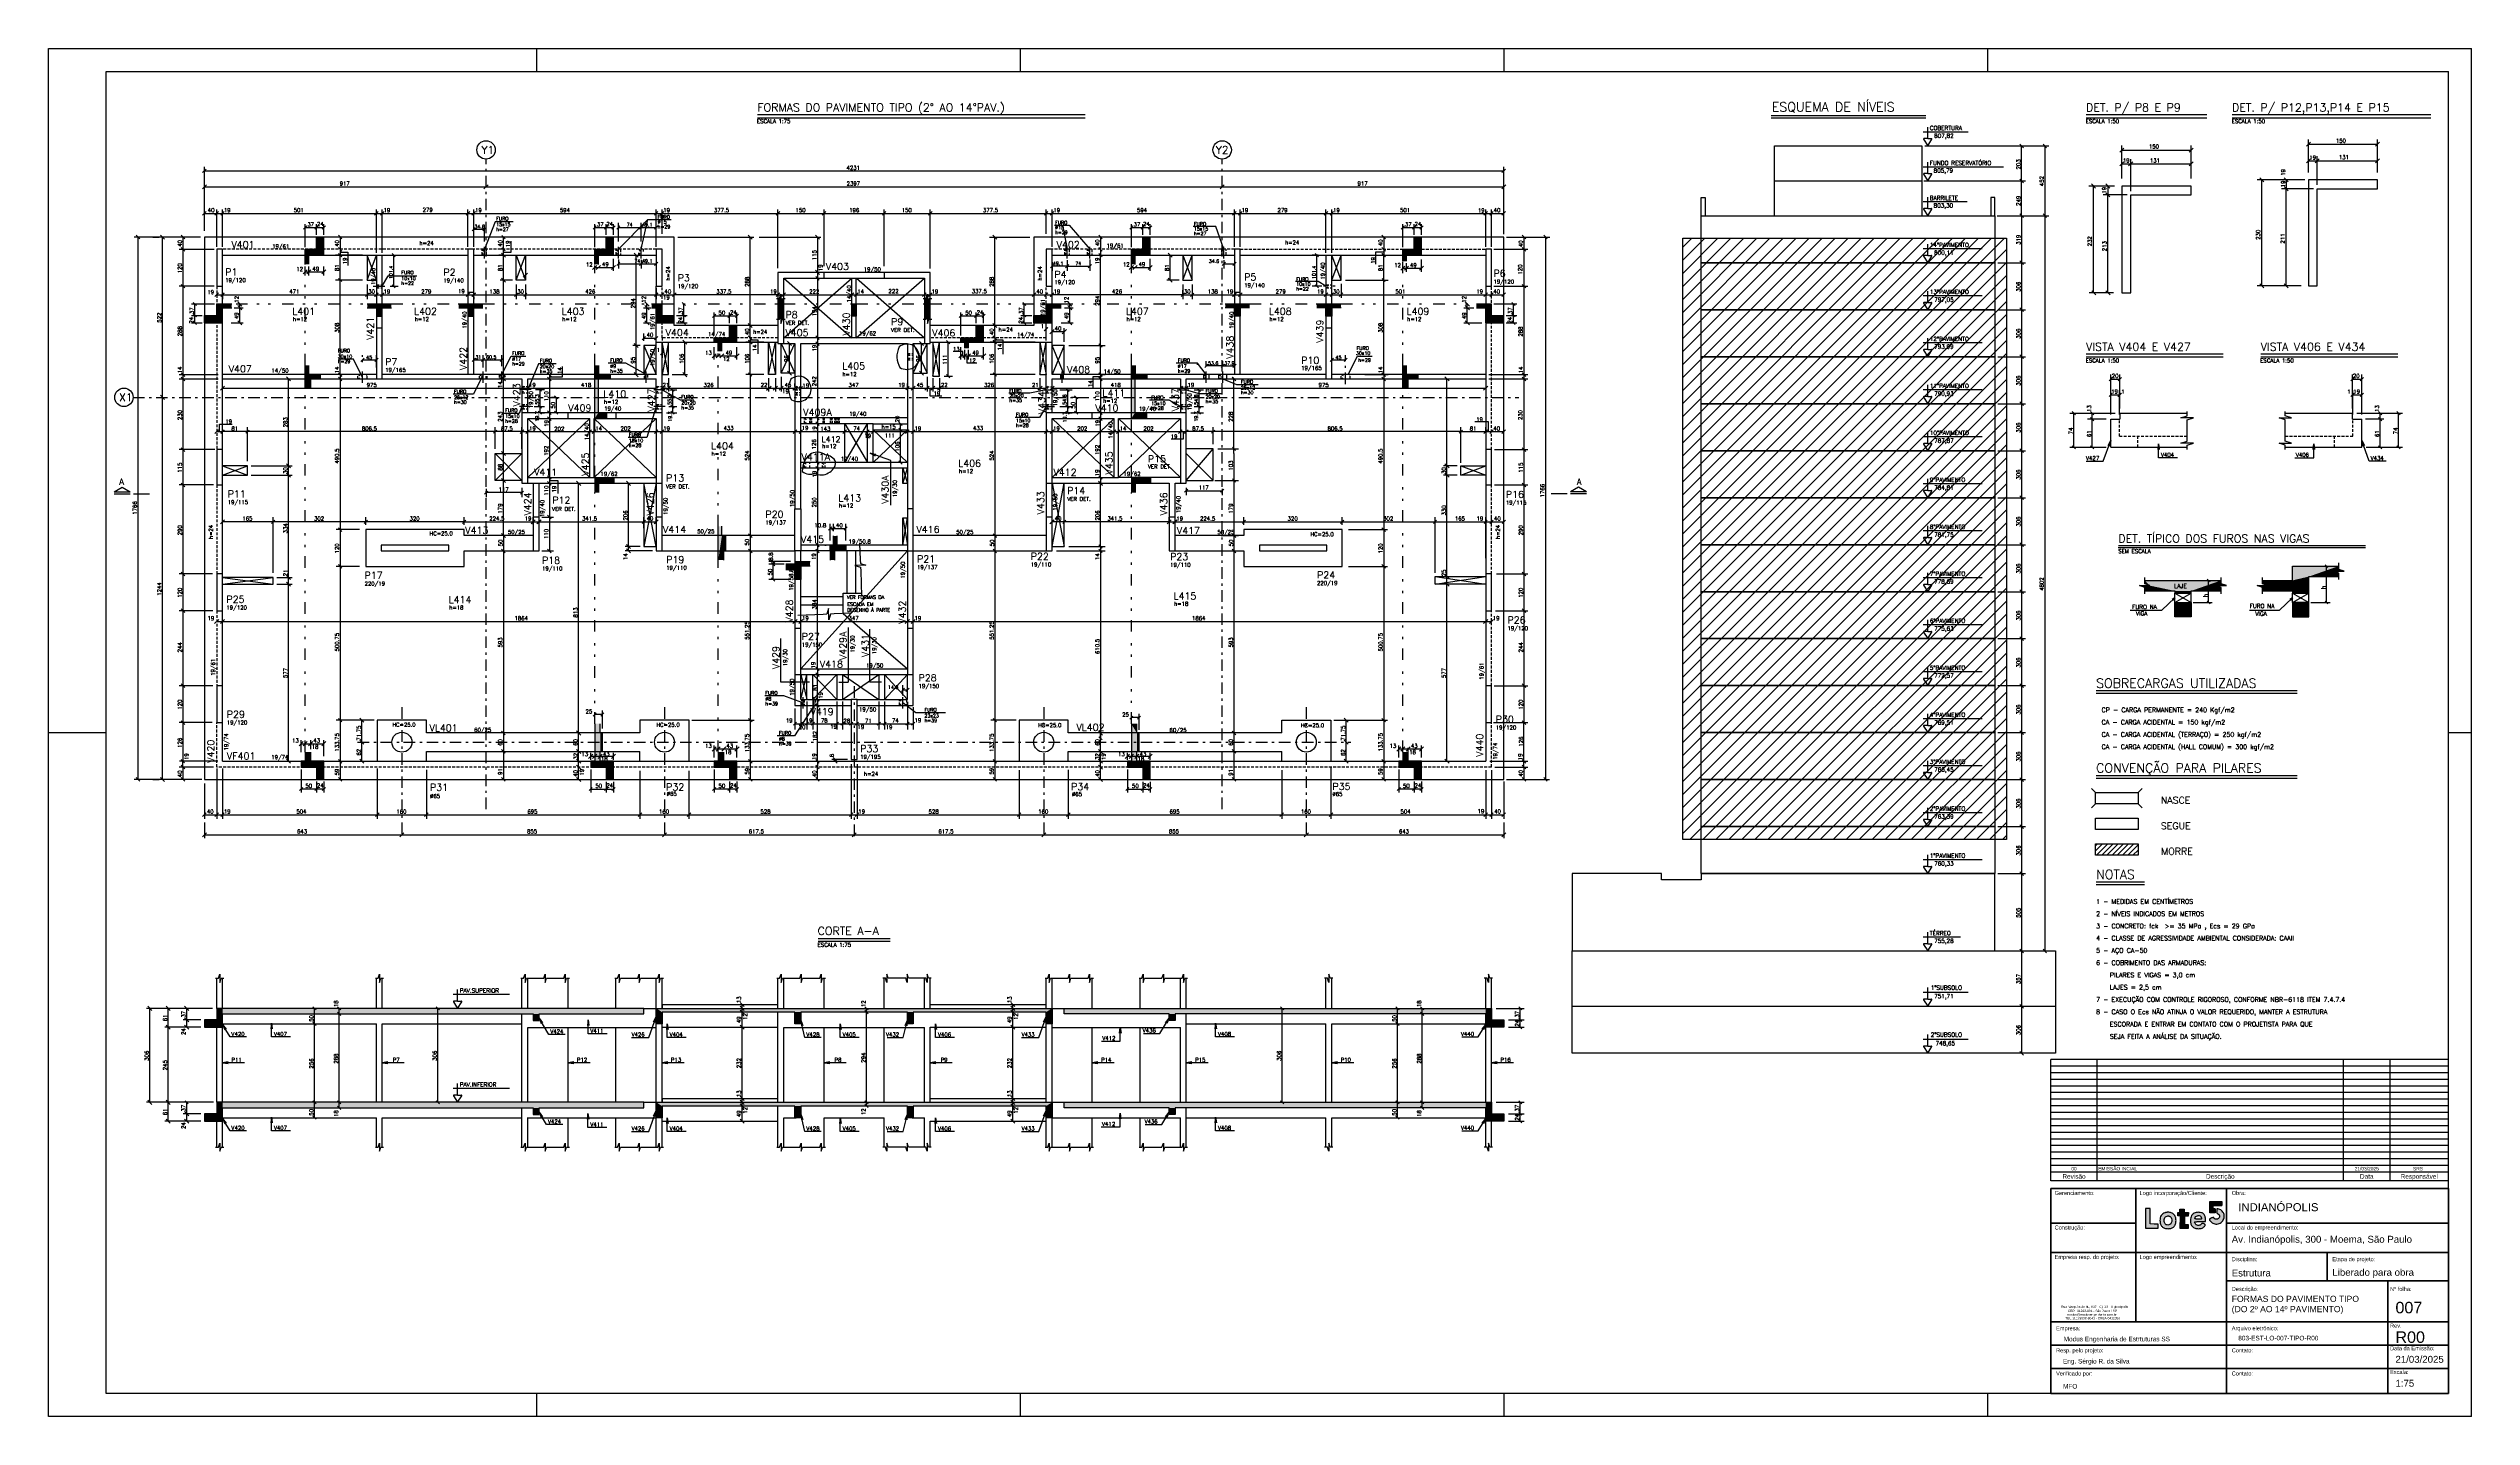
# Model space of a CAD drawing. Extents: x 39030 to 46920, y 0 to 4455.
import ezdxf

# ---------------------------------------------------------------- set-up
doc = ezdxf.new("R2010")
doc.units = 0
doc.header["$LTSCALE"] = 75
doc.header["$MEASUREMENT"] = 0
for name, pattern in [('ESTILO_TQS_0002', [0.4, 0.1, -0.3]), ('ESTILO_TQS_0003', [1, 0.5, -0.2, 0.1, -0.2]), ('ESTILO_TQS_0004', [2, 0.5, -0.4, 0.1, -0.4, 0.1, -0.5]), ('HIDDEN2', [0.1875, 0.125, -0.0625])]:
    doc.linetypes.add(name, pattern=pattern)
doc.layers.get('0').update_dxf_attribs({"color": 3, "linetype": 'CONTINUOUS'})
for name, color, linetype in [('1', 3, 'CONTINUOUS'), ('200', 1, 'ESTILO_TQS_0002'), ('204', 1, 'ESTILO_TQS_0003'), ('205', 1, 'ESTILO_TQS_0004'), ('210', 3, 'HIDDEN2'), ('212', 3, 'CONTINUOUS'), ('213', 3, 'CONTINUOUS'), ('216', 3, 'CONTINUOUS'), ('220', 5, 'CONTINUOUS'), ('221', 1, 'CONTINUOUS'), ('222', 6, 'CONTINUOUS'), ('226', 4, 'CONTINUOUS'), ('230', 3, 'CONTINUOUS'), ('231', 1, 'CONTINUOUS'), ('233', 6, 'CONTINUOUS'), ('238', 2, 'CONTINUOUS'), ('249', 1, 'CONTINUOUS'), ('250', 1, 'CONTINUOUS'), ('253', 253, 'CONTINUOUS')]:
    doc.layers.add(name, color=color, linetype=linetype)
for name, color, linetype, lineweight in [('A-DETL-THIN', 3, 'CONTINUOUS', 30), ('G-ANNO-TTLB', 6, 'CONTINUOUS', 50), ('G-ANO-TIT', 7, 'CONTINUOUS', 9)]:
    doc.layers.add(name, color=color, linetype=linetype, lineweight=lineweight)
doc.styles.add('Arial_12', font='arial.ttf', dxfattribs={"height": 0.001})
doc.styles.add('Arial_13', font='arial.ttf', dxfattribs={"height": 0.003})
doc.styles.add('Arial_14', font='arial.ttf', dxfattribs={"height": 0.00175})
doc.styles.add('Arial_15', font='arial.ttf', dxfattribs={"height": 0.005})
doc.styles.add('Arial_16', font='arial.ttf', dxfattribs={"height": 0.0035})
doc.styles.add('Arial_17', font='arial.ttf', dxfattribs={"height": 0.0015})
doc.styles.add('Arial_5', font='arial.ttf', dxfattribs={"height": 0.002})
doc.styles.get("Standard").update_dxf_attribs({"font": 'ROMANS.SHX'})
doc.styles.add('TQS_LUCIDA_CONSOLE', font='romans.shx')

# ---------------------------------------------------------------- blocks, each defined once
blk = doc.blocks.new('lote 5')
at = {"linetype": 'Continuous', "true_color": 0xadddf7}
h = blk.add_hatch(color=141, dxfattribs=at)
h.dxf.hatch_style = 1
h.paths.add_polyline_path([(185, 54.9), (185, 64.9), (156, 64.9), (156, 37.6), (169.3, 37.6), (169.3, 47.6), (164.2, 47.6), (164.2, 54.9)])
at = {"linetype": 'Continuous', "true_color": 0x4554a5}
h = blk.add_hatch(color=175, dxfattribs=at)
h.dxf.hatch_style = 1
h.paths.add_polyline_path([(11, 48), (5.5, 48), (0, 48), (0, 24), (0, 0), (15.5, 0), (31, 0), (31, 5), (31, 9.9), (21.2, 10.2), (11.5, 10.5), (11.2, 29.2)])
h.paths.add_polyline_path([(37.9, 30.8, 0.084936), (35.7, 25.4, 0.054013), (35, 18.7, 0.076254), (36.3, 10.3, 0.121611), (40.1, 4, 0.121091), (46.3, 0.3, 0.075213), (54.8, -1, 0.079274), (63, 0.3, 0.122166), (69.1, 4.1, 0.119298), (72.7, 10.4, 0.073422), (74, 18.9, 0.079741), (72.7, 27.2, 0.113763), (68.8, 33.6, 0.115788), (62.6, 37.5, 0.084778), (54.5, 38.9, 0.027052), (52.7, 38.8, 0.016056), (50.6, 38.5, 0.016045), (48.4, 38.1, 0.026508), (46.7, 37.6, 0.076216), (41.6, 34.8, 0.092554)])
h.paths.add_polyline_path([(50.3, 28.9, -0.127794), (54.5, 30, -0.041315), (55.8, 29.9, -0.029052), (57.3, 29.6, -0.029465), (58.7, 29.1, -0.053017), (59.7, 28.5, -0.174394), (63.1, 23.7, -0.106368), (63.5, 16.8, -0.114375), (61, 10.6, -0.218011), (56.5, 8, -0.062111), (52.1, 8.1, -0.122868), (48.9, 9.4, -0.125878), (46.7, 12, -0.066941), (45.5, 16.1, -0.079418), (45.4, 21.4, -0.106796), (47.1, 25.9, -0.122388)], flags=16)
h = blk.add_hatch(color=175, dxfattribs=at)
h.dxf.hatch_style = 1
h.paths.add_polyline_path([(84.3, -0.7), (103.3, -0.9), (103.3, 8.9), (94.5, 8.9), (94.5, 29.5), (103.5, 29.6), (104.1, 38), (94, 38), (94, 46.6), (83.1, 46.6), (83.1, 38.2), (78, 38.2), (78, 30.3), (84.6, 30.3)])
h = blk.add_hatch(color=175, dxfattribs=at)
h.dxf.hatch_style = 1
h.paths.add_polyline_path([(145.5, 22.7, 0.038669), (145.1, 27.1, 0.075044), (144.1, 30.5, 0.076697), (142.1, 33.4, 0.042002), (138.8, 36.3, 0.103568), (135.5, 37.8, 0.038688), (130.4, 38.6, 0.038727), (125, 38.6, 0.069033), (120.7, 37.6, 0.076395), (115.6, 34.8, 0.090783), (111.9, 30.7, 0.083017), (109.8, 25.2, 0.053063), (109, 18.5, 0.077839), (110.3, 10.2, 0.118578), (114, 4.1, 0.119274), (120.1, 0.3, 0.079352), (128.2, -1, 0.034827), (133.1, -0.7, 0.056094), (137.1, 0.4, 0.06475), (140.3, 2.1, 0.070678), (142.9, 4.6, 0.05252), (144.5, 7.1, 0.188977), (144.6, 8.9, 0.203461), (143.5, 10.3, 0.061382), (140.9, 11.3, 0.028075), (138.8, 11.7, 0.097756), (137.4, 11.6, 0.099528), (136.2, 10.9, 0.029702), (134.7, 9.6, -0.083794), (132.4, 7.9, -0.077181), (129.6, 7.1, -0.07687), (126.7, 7.1, -0.082035), (123.9, 8, -0.102945), (122.4, 9.3, -0.031057), (120.6, 11.9, -0.025111), (119.1, 14.6, -0.415036), (119.6, 15.8, -0.001685), (123.4, 16, -0.005312), (127.7, 16.2, -0.003368), (132.6, 16.3), (145.5, 16.5)])
h.paths.add_polyline_path([(135.6, 22.8, -0.172618), (134.7, 22.3, -0.052233), (132.7, 22.1, -0.004945), (127.7, 22.2, -0.004965), (122.8, 22.4, -0.056436), (120.8, 22.8, -0.196706), (120, 23.4, -0.167259), (119.8, 24.5, -0.166753), (121.7, 28.2, -0.123934), (125.8, 30.5, -0.124843), (130.4, 30.6, -0.170256), (133.9, 28.4, -0.031108), (134.7, 27.2, -0.028485), (135.4, 25.9, -0.029637), (135.9, 24.7, -0.077582), (136, 23.8, -0.175193)], flags=16)
h.paths.add_polyline_path([(172.9, 37.6, 0.143338), (173.6, 36.6, 0.062298), (175, 35.7, -0.052748), (176, 35, -0.029639), (177.2, 34, -0.029212), (178.2, 32.9, -0.041879), (179, 31.7, -0.026096), (179.8, 30.1, -0.101625), (180, 29, -0.101625), (179.8, 27.9, -0.026095), (179, 26.2, -0.071265), (177, 23.6, -0.101562), (174.5, 22.1, -0.11176), (171.9, 21.7, -0.101333), (169.2, 22.4, -0.029919), (168, 23.1, -0.029589), (166.9, 23.9, -0.030964), (166.1, 24.8, -0.091595), (165.7, 25.5, 0.136181), (165.1, 26.2, 0.183723), (164.4, 26.4, 0.06924), (163, 26.1, 0.008384), (160.3, 25.1, 0.02358), (158.4, 24.3, 0.030227), (156.8, 23.3, 0.03105), (155.6, 22.4, 0.166559), (155.2, 21.7, 0.208588), (155.7, 19.5, 0.04086), (158.4, 16.3, 0.042098), (161.9, 13.3, 0.062387), (165.5, 11.4, 0.146494), (176.1, 10.6, 0.142355), (185.5, 15.8, 0.142493), (190.7, 25.1, 0.14685), (189.9, 35.7, 0.073862), (187.8, 39.5, 0.055813), (184.5, 43, 0.054226), (180.3, 45.7, 0.06006), (175.8, 47.4, 0.049988), (174.2, 47.6, 0.271112), (173.5, 47.2, 0.114882), (173.1, 46, 0.007003), (172.8, 42.4, 0.011174), (172.7, 39.1, 0.080533)])
at = {"linetype": 'Continuous'}
for p, q in [((156, 37.6), (156, 64.9)), ((156, 64.9), (185, 64.9)), ((185, 64.9), (185, 54.9)), ((78, 30.3), (78, 38.2)), ((78, 38.2), (83.1, 38.2)), ((84.6, 30.3), (78, 30.3)), ((83, 46.6), (94, 46.6)), ((83.1, 38.2), (83.1, 46.6)), ((84.3, -0.9), (84.6, 30.3)), ((94, 46.6), (94, 38)), ((94, 38), (104.1, 38)), ((103.5, 29.6), (94.5, 29.5)), ((94.5, 29.5), (94.5, 8.9)), ((94.5, 8.9), (103.3, 8.9)), ((103.3, 8.9), (103.3, -0.9)), ((104.1, 38), (103.5, 29.6)), ((169.3, 37.6), (156, 37.6)), ((164.2, 47.6), (164.2, 54.9)), ((164.2, 54.9), (185, 54.9)), ((169.3, 47.6), (164.2, 47.6)), ((169.3, 47.6), (169.3, 37.6)), ((103.3, -0.9), (84.3, -0.7))]:
    blk.add_line(p, q, dxfattribs=at)
blk.add_lwpolyline([(0, 24), (0, 0), (15.5, 0), (31, 0), (31, 5), (31, 9.9), (21.2, 10.2), (11.5, 10.5), (11.2, 29.2), (11, 48), (5.5, 48), (0, 48)], close=True)
for points in [[(46.7, 37.6, 0.076216), (41.6, 34.8, 0.092553), (37.9, 30.8, 0.084937), (35.7, 25.4, 0.054013), (35, 18.7, 0.076254), (36.3, 10.3, 0.12161), (40.1, 4, 0.121091), (46.3, 0.3, 0.075213), (54.8, -1, 0.079274), (63, 0.3, 0.122165), (69.1, 4.1, 0.119298), (72.7, 10.4, 0.073422), (74, 18.9, 0.079741), (72.7, 27.2, 0.113746), (68.8, 33.6, 0.115805), (62.6, 37.5, 0.084778), (54.5, 38.9, 0.027052), (52.7, 38.8, 0.016056), (50.6, 38.5, 0.016045), (48.4, 38.1, 0.026508)], [(59.7, 28.5, -0.174394), (63.1, 23.7, -0.106368), (63.5, 16.8, -0.114376), (61, 10.6, -0.218011), (56.5, 8, -0.062111), (52.1, 8.1, -0.122867), (48.9, 9.4, -0.125878), (46.7, 12, -0.066936), (45.5, 16.1, -0.079422), (45.4, 21.4, -0.106796), (47.1, 25.9, -0.122396), (50.3, 28.9, -0.127791), (54.5, 30, -0.041309), (55.8, 29.9, -0.029057), (57.3, 29.6, -0.02946), (58.7, 29.1, -0.053017)], [(120.7, 37.6, 0.076392), (115.6, 34.8, 0.090789), (111.9, 30.7, 0.083014), (109.8, 25.2, 0.053063), (109, 18.5, 0.077839), (110.3, 10.2, 0.118577), (114, 4.1, 0.119274), (120.1, 0.3, 0.079352), (128.2, -1, 0.034827), (133.1, -0.7, 0.056094), (137.1, 0.4, 0.06475), (140.3, 2.1, 0.070679), (142.9, 4.6, 0.052519), (144.5, 7.1, 0.188977), (144.6, 8.9, 0.203461), (143.5, 10.3, 0.061383), (140.9, 11.3, 0.028074), (138.8, 11.7, 0.097756), (137.4, 11.6, 0.099528), (136.2, 10.9, 0.029702), (134.7, 9.6, -0.083794), (132.4, 7.9, -0.077181), (129.6, 7.1, -0.076871), (126.7, 7.1, -0.082035), (123.9, 8, -0.102944), (122.4, 9.3, -0.031057), (120.6, 11.9, -0.025111), (119.1, 14.6, -0.317534), (119.3, 15.7, -0.184471), (119.8, 15.8, -0.00161), (123.4, 16, -0.005312), (127.7, 16.2, -0.003368), (132.6, 16.3), (145.5, 16.5), (145.5, 22.7, 0.038669), (145.1, 27.1, 0.075045), (144.1, 30.5, 0.076697), (142.1, 33.4, 0.042002), (138.8, 36.3, 0.103568), (135.5, 37.8, 0.038694), (130.4, 38.6, 0.038721), (125, 38.6, 0.069033)], [(133.9, 28.4, -0.031108), (134.7, 27.2, -0.028484), (135.4, 25.9, -0.029638), (135.9, 24.7, -0.077582), (136, 23.8, -0.175194), (135.6, 22.8, -0.172618), (134.7, 22.3, -0.052233), (132.7, 22.1, -0.004945), (127.7, 22.2, -0.004965), (122.8, 22.4, -0.056436), (120.8, 22.8, -0.196706), (120, 23.4, -0.167259), (119.8, 24.5, -0.166753), (121.7, 28.2, -0.123934), (125.8, 30.5, -0.124843), (130.4, 30.6, -0.170257)], [(172.8, 42.4, 0.011176), (172.7, 39.1, 0.080533), (172.9, 37.6, 0.143338), (173.6, 36.6, 0.062298), (175, 35.7, -0.052748), (176, 35, -0.029614), (177.2, 34, -0.029236), (178.2, 32.9, -0.041879), (179, 31.7, -0.026096), (179.8, 30.1, -0.101625), (180, 29, -0.101625), (179.8, 27.9, -0.026096), (179, 26.2, -0.071264), (177, 23.6, -0.101562), (174.5, 22.1, -0.11176), (171.9, 21.7, -0.101332), (169.2, 22.4, -0.029919), (168, 23.1, -0.029589), (166.9, 23.9, -0.030964), (166.1, 24.8, -0.091595), (165.7, 25.5, 0.136181), (165.1, 26.2, 0.183723), (164.4, 26.4, 0.06924), (163, 26.1, 0.008384), (160.3, 25.1, 0.023581), (158.4, 24.3, 0.030227), (156.8, 23.3, 0.03105), (155.6, 22.4, 0.166559), (155.2, 21.7, 0.208588), (155.7, 19.5, 0.04086), (158.4, 16.3, 0.042098), (161.9, 13.3, 0.062386), (165.5, 11.4, 0.146494), (176.1, 10.6, 0.142355), (185.5, 15.8, 0.142493), (190.7, 25.1, 0.14685), (189.9, 35.7, 0.073863), (187.8, 39.5, 0.055813), (184.5, 43, 0.054226), (180.3, 45.7, 0.06006), (175.8, 47.4, 0.049987), (174.2, 47.6, 0.271111), (173.5, 47.2, 0.114883), (173.1, 46, 0.007002)]]:
    blk.add_lwpolyline(points, format="xyb", close=True)
blk = doc.blocks.new('_H9271B456D8-001', base_point=(523619.973782, 163663.361786))
for p, q in [((528048.053795, 164315.491587), (529095.502795, 165362.940587)), ((528048.053795, 164357.917994), (529053.076388, 165362.940587)), ((528048.053795, 164400.344401), (529010.649981, 165362.940587)), ((528048.053795, 164442.770808), (528968.223574, 165362.940587)), ((528048.053795, 164485.197215), (528925.797167, 165362.940587)), ((528048.053795, 164527.623622), (528883.37076, 165362.940587)), ((528048.053795, 164570.050029), (528840.944353, 165362.940587)), ((528048.053795, 164612.476436), (528798.517947, 165362.940587)), ((528048.053795, 164654.902842), (528756.09154, 165362.940587)), ((528048.053795, 164697.329249), (528713.665133, 165362.940587)), ((528048.053795, 164739.755656), (528671.238726, 165362.940587)), ((528048.053795, 164782.182063), (528628.812319, 165362.940587)), ((528048.053795, 164824.60847), (528586.385912, 165362.940587)), ((528048.053795, 164867.034877), (528543.959505, 165362.940587)), ((528048.053795, 164909.461284), (528501.533098, 165362.940587)), ((528048.053795, 164951.88769), (528459.106692, 165362.940587)), ((528048.053795, 164994.314097), (528416.680285, 165362.940587)), ((528048.053795, 165036.740504), (528374.253878, 165362.940587)), ((528048.053795, 165079.166911), (528331.827471, 165362.940587)), ((528048.053795, 165121.593318), (528289.401064, 165362.940587)), ((528048.053795, 165164.019725), (528246.974657, 165362.940587)), ((528048.053795, 165206.446132), (528204.54825, 165362.940587)), ((528048.053795, 165248.872539), (528162.121843, 165362.940587)), ((528048.053795, 165291.298945), (528119.695437, 165362.940587)), ((528048.053795, 165333.725352), (528077.26903, 165362.940587)), ((528048.053795, 164273.065181), (529101.976925, 165326.988311)), ((528048.053795, 164230.638774), (529101.976925, 165284.561904)), ((528048.053795, 164188.212367), (529101.976925, 165242.135497)), ((528048.053795, 164145.78596), (529101.976925, 165199.70909)), ((528048.053795, 164103.359553), (529101.976925, 165157.282683)), ((528048.053795, 164060.933146), (529101.976925, 165114.856276)), ((528048.053795, 164018.506739), (529101.976925, 165072.42987)), ((528048.053795, 163976.080332), (529101.976925, 165030.003463)), ((528048.053795, 163933.653926), (529101.976925, 164987.577056)), ((528048.053795, 163891.227519), (529101.976925, 164945.150649)), ((528048.053795, 163848.801112), (529101.976925, 164902.724242)), ((528048.053795, 163806.374705), (529101.976925, 164860.297835)), ((528048.053795, 163763.948298), (529101.976925, 164817.871428)), ((528048.053795, 163721.521891), (529101.976925, 164775.445021)), ((528048.053795, 163679.095484), (529101.976925, 164733.018615)), ((528048.053795, 163636.669077), (529101.976925, 164690.592208)), ((528048.053795, 163594.242671), (529101.976925, 164648.165801)), ((528048.053795, 163551.816264), (529101.976925, 164605.739394)), ((528048.053795, 163509.389857), (529101.976925, 164563.312987)), ((528048.053795, 163466.96345), (529101.976925, 164520.88658)), ((528048.053795, 163424.537043), (529101.976925, 164478.460173)), ((528070.713644, 163404.770486), (529101.976925, 164436.033766)), ((528113.140051, 163404.770486), (529101.976925, 164393.60736)), ((528155.566458, 163404.770486), (529101.976925, 164351.180953)), ((528197.992865, 163404.770486), (529101.976925, 164308.754546)), ((528240.419272, 163404.770486), (529101.976925, 164266.328139)), ((528282.845679, 163404.770486), (529101.976925, 164223.901732)), ((528325.272085, 163404.770486), (529101.976925, 164181.475325)), ((528367.698492, 163404.770486), (529101.976925, 164139.048918)), ((528410.124899, 163404.770486), (529101.976925, 164096.622511)), ((528452.551306, 163404.770486), (529101.976925, 164054.196105)), ((528494.977713, 163404.770486), (529101.976925, 164011.769698)), ((528537.40412, 163404.770486), (529101.976925, 163969.343291)), ((528579.830527, 163404.770486), (529101.976925, 163926.916884)), ((528622.256934, 163404.770486), (529101.976925, 163884.490477)), ((528664.68334, 163404.770486), (529101.976925, 163842.06407)), ((528707.109747, 163404.770486), (529101.976925, 163799.637663)), ((528749.536154, 163404.770486), (529101.976925, 163757.211257)), ((528791.962561, 163404.770486), (529101.976925, 163714.78485)), ((528834.388968, 163404.770486), (529101.976925, 163672.358443)), ((528876.815375, 163404.770486), (529101.976925, 163629.932036)), ((528919.241782, 163404.770486), (529101.976925, 163587.505629)), ((528961.668189, 163404.770486), (529101.976925, 163545.079222)), ((529004.094595, 163404.770486), (529101.976925, 163502.652815)), ((529046.521002, 163404.770486), (529101.976925, 163460.226408)), ((529088.947409, 163404.770486), (529101.976925, 163417.800002))]:
    blk.add_line(p, q)
blk = doc.blocks.new('A', base_point=(110533.576437, 21009.828874))
for p, q in [((110533.576437, 21009.828874), (110585.537375, 21009.828874)), ((110596.617453, 21009.828874), (110648.578391, 21009.828874))]:
    blk.add_line(p, q)
at = {"layer": '226'}
for p, q in [((110533.576437, 21016.985124), (110559.556906, 21031.985124)), ((110533.576437, 21016.985124), (110585.537375, 21016.985124)), ((110559.556906, 21031.985124), (110585.537375, 21016.985124))]:
    blk.add_line(p, q, dxfattribs=at)
at = {"layer": '233', "style": 'TQS_LUCIDA_CONSOLE'}
blk.add_text('A', height=20, dxfattribs=at).set_placement((110550.062521, 21039.507952))
blk = doc.blocks.new('LINCOR', base_point=(141685.584025, 23895.795977))
blk.add_lwpolyline([(141685.584025, 23895.795977), (141685.917359, 23895.795977), (141686.084025, 23896.295977), (141686.084025, 23895.295977), (141686.250692, 23895.795977), (141686.584025, 23895.795977)])

msp = doc.modelspace()

# ---------------------------------------------------------------- linework, layer by layer
for p, q in [((39030.1, 4455), (46920.1, 4455)), ((39030.1, 0), (39030.1, 4455)), ((40620.1, 4380), (40620.1, 4455)), ((40620.1, 4380), (40620.1, 4455)), ((42195.1, 4380), (42195.1, 4455)), ((43770.1, 4380), (43770.1, 4455)), ((45345.1, 4380), (45345.1, 4455)), ((45345.1, 4380), (45345.1, 4455)), ((45345.1, 4380), (45345.1, 4455)), ((46920.1, 0), (46920.1, 4455)), ((39030.1, 2227.5), (39217.6, 2227.5)), ((46845.1, 2227.5), (46920.1, 2227.5)), ((46920.1, 0), (39030.1, 0)), ((40620.1, 0), (40620.1, 75)), ((40620.1, 0), (40620.1, 75)), ((42195.1, 0), (42195.1, 75)), ((43770.1, 0), (43770.1, 75)), ((45345.1, 0), (45345.1, 75))]:
    msp.add_line(p, q)
msp.add_lwpolyline([(45345.1, 0), (45345.1, 75)])
at = {"layer": '1'}
for p, q in [((39596.9, 3781.9), (40395.9, 3781.9)), ((40097.9, 3781.9), (40097.9, 3543.9)), ((40116.9, 3543.9), (40116.9, 3781.9)), ((40414.9, 3781.9), (41008.9, 3781.9)), ((41751.4, 3725.9), (41555.4, 3725.9)), ((42297.9, 3781.9), (42891.9, 3781.9)), ((42910.9, 3781.9), (43709.9, 3781.9)), ((43189.9, 3781.9), (43189.9, 3543.9)), ((43208.9, 3543.9), (43208.9, 3781.9)), ((39596.9, 3148.9), (39596.9, 3680.9)), ((40395.9, 3660.9), (40395.9, 3392.9)), ((40414.9, 3392.9), (40414.9, 3660.9)), ((41008.9, 3392.9), (41008.9, 3680.9)), ((41555.4, 3706.9), (41751.4, 3706.9)), ((41646.4, 3512.9), (41646.4, 3706.9)), ((41660.4, 3512.9), (41660.4, 3706.9)), ((42297.9, 3392.9), (42297.9, 3680.9)), ((42891.9, 3660.9), (42891.9, 3392.9)), ((42910.9, 3392.9), (42910.9, 3660.9)), ((43709.9, 3680.9), (43709.9, 3148.9)), ((41008.9, 3498.9), (41405.4, 3498.9)), ((41027.9, 3268.9), (41027.9, 3498.9)), ((41646.4, 3512.9), (41424.4, 3512.9)), ((41424.4, 3493.9), (41460.9, 3493.9)), ((41460.9, 3493.9), (41460.9, 2955.8)), ((41479.9, 3493.9), (41826.9, 3493.9)), ((41479.9, 2955.8), (41479.9, 3493.9)), ((41882.4, 3512.9), (41646.4, 3512.9)), ((41826.9, 3493.9), (41826.9, 2955.9)), ((41845.9, 3493.9), (41882.4, 3493.9)), ((41845.9, 2955.9), (41845.9, 3493.9)), ((41901.4, 3498.9), (42297.9, 3498.9)), ((42278.9, 3268.9), (42278.9, 3498.9)), ((40097.9, 3392.9), (39596.9, 3392.9)), ((41008.9, 3392.9), (40116.9, 3392.9)), ((43189.9, 3392.9), (42297.9, 3392.9)), ((43709.9, 3392.9), (43208.9, 3392.9)), ((39596.9, 3378.9), (40097.9, 3378.9)), ((40116.9, 3378.9), (40571.9, 3378.9)), ((40571.9, 3378.9), (40571.9, 3268.9)), ((40590.9, 3378.9), (41008.9, 3378.9)), ((40590.9, 3268.9), (40590.9, 3378.9)), ((41008.9, 3268.9), (41008.9, 3378.9)), ((42297.9, 3378.9), (42715.9, 3378.9)), ((42297.9, 3268.9), (42297.9, 3378.9)), ((42715.9, 3378.9), (42715.9, 3268.9)), ((42734.9, 3378.9), (43189.9, 3378.9)), ((42734.9, 3268.9), (42734.9, 3378.9)), ((43208.9, 3378.9), (43709.9, 3378.9)), ((40877.9, 3268.9), (40721.9, 3268.9)), ((40721.9, 3249.9), (40792.9, 3249.9)), ((40792.9, 3057.9), (40792.9, 3249.9)), ((40806.9, 3057.9), (40806.9, 3249.9)), ((40806.9, 3249.9), (40877.9, 3249.9)), ((41826.9, 3251.9), (41479.9, 3251.9)), ((42584.9, 3268.9), (42428.9, 3268.9)), ((42428.9, 3249.9), (42499.9, 3249.9)), ((42499.9, 3057.9), (42499.9, 3249.9)), ((42513.9, 3057.9), (42513.9, 3249.9)), ((42513.9, 3249.9), (42584.9, 3249.9)), ((45745.1, 3247.7), (45775.1, 3247.7)), ((45745.1, 3156.2), (45745.1, 3247.7)), ((45775.1, 3267.2), (45775.1, 3247.7)), ((45775.1, 3267.2), (45994, 3267.2)), ((46313.7, 3267.2), (46532.5, 3267.2)), ((46532.5, 3247.7), (46532.5, 3267.2)), ((46532.5, 3247.7), (46562.5, 3247.7)), ((46562.5, 3156.2), (46562.5, 3247.7)), ((41715.8, 3232.9), (41479.9, 3232.9)), ((41622.9, 3106.9), (41622.9, 3232.9)), ((41696.8, 3106.9), (41696.8, 3232.9)), ((41715.8, 3212.9), (41826.9, 3212.9)), ((45745.1, 3156.2), (45994, 3156.2)), ((46313.7, 3156.2), (46562.5, 3156.2)), ((41715.8, 3106.9), (41479.9, 3106.9)), ((41826.9, 3087.9), (41479.9, 3087.9)), ((41715.8, 3106.9), (41701.8, 3106.9)), ((39596.9, 2743.9), (39596.9, 3033.9)), ((40590.9, 3057.9), (40806.9, 3057.9)), ((40590.9, 3038.9), (40608.4, 3038.9)), ((40608.4, 3038.9), (41008.9, 3038.9)), ((40608.4, 3038.9), (40608.4, 2928.9)), ((40627.4, 2928.9), (40627.4, 3038.9)), ((40806.9, 3057.9), (41008.9, 3057.9)), ((41008.9, 3038.9), (41008.9, 2928.9)), ((41027.9, 2928.9), (41027.9, 3038.9)), ((42278.9, 3038.9), (42278.9, 2928.9)), ((42297.9, 3057.9), (42513.9, 3057.9)), ((42297.9, 3038.9), (42679.4, 3038.9)), ((42297.9, 2928.9), (42297.9, 3038.9)), ((42715.9, 3057.9), (42513.9, 3057.9)), ((42679.4, 3038.9), (42679.4, 2928.9)), ((42698.4, 3038.9), (42715.9, 3038.9)), ((42698.4, 2928.9), (42698.4, 3038.9)), ((43709.9, 3033.9), (43709.9, 2743.9)), ((40608.4, 2868.9), (40383.9, 2868.9)), ((41460.9, 2868.9), (41027.9, 2868.9)), ((42278.9, 2868.9), (41845.9, 2868.9)), ((42922.9, 2868.9), (42698.4, 2868.9)), ((40383.9, 2818.9), (40608.4, 2818.9)), ((41027.9, 2818.9), (41460.9, 2818.9)), ((41460.9, 2818.8), (41460.9, 2565.9)), ((41826.9, 2837.9), (41479.9, 2837.9)), ((41826.9, 2818.9), (41479.9, 2818.9)), ((41479.9, 2565.9), (41479.9, 2818.8)), ((41826.9, 2818.9), (41826.9, 2565.9)), ((41845.9, 2565.9), (41845.9, 2818.9)), ((41845.9, 2818.9), (42278.9, 2818.9)), ((42698.4, 2818.9), (42922.9, 2818.9)), ((39596.9, 2379.9), (39596.9, 2623.9)), ((43709.9, 2623.9), (43709.9, 2379.9)), ((45953.4, 2651.2), (45953.4, 2681.2)), ((46007.4, 2651.2), (46007.4, 2681.2)), ((46336.8, 2651.2), (46336.8, 2681.2)), ((46390.8, 2651.2), (46390.8, 2681.2)), ((41460.9, 2415.9), (41460.9, 2315.9)), ((41479.9, 2434.9), (41826.9, 2434.9)), ((41479.9, 2415.9), (41826.9, 2415.9)), ((41479.9, 2334.9), (41479.9, 2415.9)), ((41499.9, 2334.9), (41499.9, 2415.9)), ((41518.9, 2334.9), (41518.9, 2415.9)), ((41596.9, 2415.9), (41596.9, 2334.9)), ((41615.9, 2415.9), (41615.9, 2334.9)), ((41733.9, 2415.9), (41733.9, 2334.9)), ((41752.9, 2415.9), (41752.9, 2334.9)), ((41826.9, 2334.9), (41826.9, 2415.9)), ((41845.9, 2315.9), (41845.9, 2415.9)), ((41460.9, 2315.9), (41643.9, 2315.9)), ((41479.9, 2334.9), (41643.9, 2334.9)), ((41662.9, 2334.9), (41826.9, 2334.9)), ((41662.9, 2315.9), (41845.9, 2315.9)), ((39596.9, 2133.9), (39596.9, 2259.9)), ((40955.9, 2225.9), (40260.9, 2225.9)), ((43045.9, 2225.9), (42350.9, 2225.9)), ((43709.9, 2259.9), (43709.9, 2133.9)), ((39596.9, 2133.9), (43709.9, 2133.9)), ((40260.9, 2165.9), (40955.9, 2165.9)), ((42350.9, 2165.9), (43045.9, 2165.9)), ((39577.9, 1329.2), (39577.9, 1427.2)), ((39596.9, 1329.2), (39596.9, 1427.2)), ((40097.9, 1329.2), (40097.9, 1427.2)), ((40116.9, 1329.2), (40116.9, 1427.2)), ((40571.9, 1329.2), (40571.9, 1427.2)), ((40590.9, 1329.2), (40590.9, 1427.2)), ((40721.9, 1329.2), (40721.9, 1427.2)), ((40877.9, 1329.2), (40877.9, 1427.2)), ((41008.9, 1329.2), (41008.9, 1427.2)), ((41027.9, 1329.2), (41027.9, 1427.2)), ((41405.4, 1329.2), (41405.4, 1427.2)), ((41424.4, 1329.2), (41424.4, 1427.2)), ((41555.4, 1329.2), (41555.4, 1427.2)), ((41751.4, 1329.2), (41751.4, 1427.2)), ((41882.4, 1329.2), (41882.4, 1427.2)), ((41901.4, 1329.2), (41901.4, 1427.2)), ((42278.9, 1329.2), (42278.9, 1427.2)), ((42297.9, 1329.2), (42297.9, 1427.2)), ((42428.9, 1329.2), (42428.9, 1427.2)), ((42584.9, 1329.2), (42584.9, 1427.2)), ((42715.9, 1329.2), (42715.9, 1427.2)), ((42734.9, 1329.2), (42734.9, 1427.2)), ((43189.9, 1329.2), (43189.9, 1425.2)), ((43208.9, 1329.2), (43208.9, 1425.2)), ((43709.9, 1329.2), (43709.9, 1427.2)), ((43728.9, 1329.2), (43728.9, 1427.2)), ((39577.9, 1023.2), (39577.9, 1268.2)), ((39596.9, 1023.2), (39596.9, 1268.2)), ((40097.9, 1023.2), (40097.9, 1279.2)), ((40116.9, 1023.2), (40116.9, 1279.2)), ((40571.9, 1023.2), (40571.9, 1311.2)), ((40590.9, 1023.2), (40590.9, 1267.2)), ((40721.9, 1023.2), (40721.9, 1267.2)), ((40877.9, 1023.2), (40877.9, 1267.2)), ((41008.9, 1023.2), (41008.9, 1279.2)), ((41027.9, 1023.2), (41027.9, 1279.2)), ((41405.4, 1023.2), (41405.4, 1317.2)), ((41424.4, 1023.2), (41424.4, 1267.2)), ((41555.4, 1023.2), (41555.4, 1267.2)), ((41751.4, 1023.2), (41751.4, 1267.2)), ((41882.4, 1023.2), (41882.4, 1267.2)), ((41901.4, 1023.2), (41901.4, 1268.2)), ((42278.9, 1023.2), (42278.9, 1279.2)), ((42297.9, 1023.2), (42297.9, 1279.2)), ((42428.9, 1023.2), (42428.9, 1267.2)), ((42584.9, 1023.2), (42584.9, 1267.2)), ((42715.9, 1023.2), (42715.9, 1267.2)), ((42734.9, 1023.2), (42734.9, 1311.2)), ((43189.9, 1023.2), (43189.9, 1279.2)), ((43208.9, 1023.2), (43208.9, 1279.2)), ((43709.9, 1023.2), (43709.9, 1268.2)), ((43728.9, 1023.2), (43728.9, 1268.2)), ((39577.9, 877.2), (39577.9, 962.2)), ((39596.9, 877.2), (39596.9, 962.2)), ((40097.9, 877.2), (40097.9, 973.2)), ((40116.9, 877.2), (40116.9, 973.2)), ((40571.9, 877.2), (40571.9, 1005.2)), ((40590.9, 877.2), (40590.9, 973.5)), ((40721.9, 877.2), (40721.9, 973.2)), ((40877.9, 877.2), (40877.9, 973.2)), ((41008.9, 877.2), (41008.9, 973.2)), ((41027.9, 877.2), (41027.9, 973.2)), ((41405.4, 877.2), (41405.4, 1011.2)), ((41424.4, 877.2), (41424.4, 973.2)), ((41555.4, 877.2), (41555.4, 973.2)), ((41751.4, 877.2), (41751.4, 973.2)), ((41882.4, 877.2), (41882.4, 973.2)), ((41901.4, 877.2), (41901.4, 962.2)), ((42278.9, 877.2), (42278.9, 973.2)), ((42297.9, 877.2), (42297.9, 973.2)), ((42428.9, 877.2), (42428.9, 973.2)), ((42584.9, 877.2), (42584.9, 973.2)), ((42715.9, 877.2), (42715.9, 973.2)), ((42734.9, 877.2), (42734.9, 1005.2)), ((43189.9, 877.2), (43189.9, 973.2)), ((43208.9, 877.2), (43208.9, 973.2)), ((43709.9, 877.2), (43709.9, 962.2)), ((43728.9, 877.2), (43728.9, 962.2))]:
    msp.add_line(p, q, dxfattribs=at)
at = {"layer": '200'}
for p, q in [((40441.9, 3781.9), (40456.9, 3800.9)), ((40441.9, 3800.9), (40456.9, 3781.9)), ((40878.8, 3781.9), (40892.8, 3800.9)), ((40878.8, 3800.9), (40892.8, 3781.9)), ((40952.8, 3781.9), (40952.8, 3800.9)), ((40952.8, 3781.9), (40966.8, 3800.9)), ((40952.8, 3800.9), (40966.8, 3781.9)), ((40966.8, 3800.9), (40966.8, 3781.9)), ((42339.9, 3781.9), (42353.9, 3800.9)), ((42339.9, 3800.9), (42353.9, 3781.9)), ((42413.9, 3781.9), (42427.9, 3800.9)), ((42413.9, 3800.9), (42427.9, 3781.9)), ((42849.8, 3781.9), (42864.8, 3800.9)), ((42849.8, 3800.9), (42864.8, 3781.9)), ((40097.9, 3685.4), (40116.9, 3675.4)), ((40097.9, 3675.4), (40116.9, 3685.4)), ((43219.4, 3680.4), (43179.4, 3680.4)), ((43189.9, 3675.4), (43208.9, 3685.4)), ((43189.9, 3685.4), (43208.9, 3675.4)), ((40037.6, 3378.9), (40067.6, 3392.9)), ((40037.6, 3392.9), (40067.6, 3378.9)), ((40433.4, 3378.9), (40458.4, 3392.9)), ((40433.4, 3392.9), (40458.4, 3378.9)), ((40497.9, 3378.8), (40514.9, 3392.9)), ((40497.9, 3392.9), (40514.9, 3378.8)), ((40971.4, 3378.8), (40980.4, 3392.9)), ((40971.4, 3392.9), (40980.4, 3378.8)), ((41826.9, 3455.9), (41845.9, 3461.9)), ((41826.9, 3461.9), (41845.9, 3455.9)), ((41826.9, 3446.9), (41845.9, 3440.9)), ((41826.9, 3440.9), (41845.9, 3446.9)), ((42326.3, 3378.8), (42335.3, 3392.9)), ((42326.3, 3392.9), (42335.3, 3378.8)), ((42772, 3425.1), (42772, 3430.7)), ((42791.8, 3378.8), (42808.8, 3392.9)), ((42791.8, 3392.9), (42808.8, 3378.8)), ((42841.4, 3378.9), (42866.4, 3392.9)), ((42841.4, 3392.9), (42866.4, 3378.9)), ((43238.9, 3378.9), (43268.9, 3392.9)), ((43238.9, 3392.9), (43268.9, 3378.9)), ((40571.9, 3333.9), (40590.8, 3353.9)), ((40571.9, 3353.9), (40590.8, 3333.9)), ((41008.9, 3333.8), (41027.9, 3353.8)), ((41008.9, 3353.8), (41027.9, 3333.8)), ((41460.9, 3352.6), (41479.8, 3343.6)), ((41460.9, 3343.6), (41479.8, 3352.6)), ((41460.9, 3326.9), (41479.9, 3334.9)), ((41460.9, 3334.9), (41479.9, 3326.9)), ((42279, 3333.4), (42297.9, 3353.4)), ((42279, 3353.4), (42297.9, 3333.4)), ((42715.9, 3333.4), (42734.8, 3353.4)), ((42715.9, 3353.4), (42734.8, 3333.4)), ((40571.9, 3281.1), (40590.9, 3296.1)), ((40571.9, 3296.1), (40590.9, 3281.1)), ((41008.9, 3281.1), (41027.9, 3296.1)), ((41008.9, 3296.1), (41027.9, 3281.1)), ((41492.4, 3232.9), (41509, 3251.8)), ((41492.4, 3251.8), (41509, 3232.9)), ((41509.9, 3232.9), (41515.9, 3251.9)), ((41509.9, 3251.9), (41515.9, 3232.9)), ((41552.9, 3232.9), (41556.9, 3251.9)), ((41552.9, 3251.9), (41556.9, 3232.9)), ((41576.4, 3232.9), (41583.4, 3251.9)), ((41576.4, 3251.9), (41583.4, 3232.9)), ((41590.1, 3232.9), (41596.1, 3251.9)), ((41590.1, 3251.9), (41596.1, 3232.9)), ((41600.1, 3232.9), (41606.1, 3251.9)), ((41600.1, 3251.9), (41606.1, 3232.9)), ((42278.9, 3281.1), (42297.9, 3296.1)), ((42278.9, 3296.1), (42297.9, 3281.1)), ((42715.9, 3281.1), (42734.9, 3296.1)), ((42715.9, 3296.1), (42734.9, 3281.1)), ((41492.4, 3087.9), (41509.1, 3106.9)), ((41492.4, 3106.8), (41509, 3087.9)), ((41550.9, 3087.9), (41558.9, 3106.9)), ((41550.9, 3106.9), (41558.9, 3087.9)), ((41483.2, 2334.9), (41490.7, 2315.9)), ((41483.2, 2315.9), (41490.7, 2334.8)), ((41519.7, 2334.9), (41527.2, 2315.9)), ((41519.7, 2315.9), (41527.2, 2334.8)), ((41800.8, 2315.9), (41824.3, 2334.9)), ((41800.8, 2334.9), (41824.2, 2315.9))]:
    msp.add_line(p, q, dxfattribs=at)
at = {"layer": '204'}
for p, q in [((40454.9, 1978), (40454.9, 4094.7)), ((42851.9, 1978), (42851.9, 4094.7)), ((43253.9, 3362), (43253.9, 3455.9)), ((39305.7, 3318.9), (43818, 3318.9)), ((41653.4, 2377.9), (41653.4, 1883.4)), ((40180.9, 2309.7), (40180.9, 1883.4)), ((41035.9, 2309.7), (41035.9, 1883.4)), ((42270.9, 2309.7), (42270.9, 1883.4)), ((43125.9, 2309.7), (43125.9, 1883.4)), ((40036.6, 2195.9), (43270.8, 2195.9))]:
    msp.add_line(p, q, dxfattribs=at)
at = {"layer": '205'}
for p, q in [((40449.4, 3771.4), (40449.4, 3811.4)), ((40885.8, 3771.4), (40885.8, 3811.4)), ((40959.8, 3771.4), (40959.8, 3811.4)), ((42346.9, 3771.4), (42346.9, 3811.4)), ((42420.9, 3771.4), (42420.9, 3811.4)), ((42857.3, 3771.4), (42857.3, 3811.4)), ((39865.9, 3422.9), (39865.9, 3723.3)), ((40808.7, 3422.9), (40808.7, 3737.8)), ((42556.1, 3422.9), (42556.1, 3751.8)), ((43439.8, 3422.9), (43439.8, 3761.8)), ((40087.4, 3680.4), (40127.4, 3680.4)), ((39640.9, 3622.9), (40067.9, 3622.9)), ((40146.9, 3622.9), (40365.9, 3622.9)), ((40444.9, 3622.9), (40993.8, 3622.9)), ((41027.9, 3622.9), (41405.4, 3622.9)), ((41424.4, 3622.9), (41646.4, 3622.9)), ((41660.4, 3622.9), (41882.4, 3622.9)), ((41901.4, 3622.9), (42278.9, 3622.9)), ((42327.9, 3622.9), (42861.9, 3622.9)), ((42940.9, 3622.9), (43159.9, 3622.9)), ((43238.9, 3622.9), (43679.8, 3622.9)), ((40052.6, 3365.9), (40052.6, 3456.8)), ((40445.9, 3365.9), (40445.9, 3405.9)), ((40506.4, 3365.9), (40506.4, 3405.9)), ((40975.9, 3365.9), (40975.9, 3405.9)), ((41211, 2898.9), (41211, 3468.8)), ((42326.3, 3378.8), (42326.3, 3392.9)), ((42330.8, 3365.9), (42330.8, 3405.9)), ((42335.3, 3378.8), (42335.3, 3392.9)), ((42791.8, 3378.9), (42791.8, 3392.9)), ((42800.3, 3365.9), (42800.3, 3405.9)), ((42808.8, 3392.9), (42808.8, 3378.8)), ((42841.4, 3378.9), (42841.4, 3392.9)), ((42853.9, 3365.9), (42853.9, 3405.9)), ((42866.4, 3392.9), (42866.4, 3378.9)), ((39865.9, 2163.9), (39865.9, 3348.9)), ((40601.4, 3343.9), (40561.4, 3343.9)), ((41038.4, 3343.8), (40998.4, 3343.8)), ((42268.4, 3343.4), (42308.4, 3343.4)), ((42705.4, 3343.4), (42745.4, 3343.4)), ((43439.8, 2163.9), (43439.8, 3330.9)), ((40601.4, 3288.6), (40561.4, 3288.6)), ((40808.7, 3057.9), (40808.7, 3249.9)), ((41038.4, 3288.6), (40998.4, 3288.6)), ((42268.4, 3288.6), (42308.4, 3288.6)), ((42556.1, 3057.9), (42556.1, 3249.9)), ((42705.4, 3288.6), (42745.4, 3288.6)), ((40808.7, 2256), (40808.7, 3008.9)), ((42556.1, 2256.1), (42556.1, 3008.9)), ((41211, 2163.9), (41211, 2788.9)), ((41487, 2305.4), (41487, 2345.4)), ((41523.5, 2305.4), (41523.5, 2345.4)), ((41812.5, 2305.4), (41812.5, 2345.4))]:
    msp.add_line(p, q, dxfattribs=at)
at = {"layer": '210'}
for p, q in [((40395.9, 3800.9), (39596.9, 3800.9)), ((41008.9, 3800.9), (40414.9, 3800.9)), ((40441.9, 3781.9), (40441.9, 3800.9)), ((40456.9, 3781.9), (40456.9, 3800.9)), ((40878.8, 3781.9), (40878.8, 3800.9)), ((40892.8, 3800.9), (40892.8, 3781.9)), ((42891.9, 3800.9), (42297.9, 3800.9)), ((42339.9, 3781.9), (42339.9, 3800.9)), ((42353.9, 3800.9), (42353.9, 3781.9)), ((42413.9, 3781.9), (42413.9, 3800.9)), ((42427.9, 3800.9), (42427.9, 3781.9)), ((42849.8, 3800.9), (42849.8, 3781.9)), ((42864.8, 3781.9), (42864.8, 3800.9)), ((42910.9, 3800.9), (43709.9, 3800.9)), ((39577.9, 3680.9), (39577.9, 3148.9)), ((40097.9, 3685.4), (40116.9, 3685.4)), ((40097.9, 3675.4), (40116.9, 3675.4)), ((41027.9, 3512.9), (41027.9, 3680.9)), ((42278.9, 3512.9), (42278.9, 3680.9)), ((43189.9, 3685.4), (43208.9, 3685.4)), ((43189.9, 3675.4), (43208.9, 3675.4)), ((43728.9, 3148.9), (43728.9, 3680.9)), ((41405.4, 3512.9), (41027.9, 3512.9)), ((41028.9, 3512.9), (41028.9, 3498.9)), ((42278.9, 3512.9), (41901.4, 3512.9)), ((42277.9, 3512.9), (42277.9, 3498.9)), ((40037.6, 3378.9), (40037.6, 3392.9)), ((40067.6, 3378.9), (40067.6, 3392.9)), ((40433.4, 3378.9), (40433.4, 3392.9)), ((40458.4, 3378.9), (40458.4, 3392.9)), ((40497.9, 3392.9), (40497.9, 3378.9)), ((40514.9, 3392.9), (40514.9, 3378.8)), ((40971.4, 3378.8), (40971.4, 3392.9)), ((40980.4, 3392.9), (40980.4, 3378.8)), ((41826.9, 3461.9), (41845.9, 3461.9)), ((41826.9, 3455.9), (41845.9, 3455.9)), ((41826.9, 3446.9), (41845.9, 3446.9)), ((41826.9, 3440.9), (41845.9, 3440.9)), ((43238.9, 3378.9), (43238.9, 3392.9)), ((43268.9, 3378.9), (43268.9, 3392.9)), ((40571.9, 3353.9), (40590.9, 3353.9)), ((40571.9, 3333.9), (40590.9, 3333.8)), ((41008.9, 3353.8), (41027.9, 3353.8)), ((41008.9, 3333.8), (41027.9, 3333.8)), ((41460.9, 3352.6), (41479.8, 3352.6)), ((41460.9, 3343.6), (41479.8, 3343.6)), ((41460.9, 3334.9), (41479.9, 3334.9)), ((41460.9, 3326.9), (41479.9, 3326.9)), ((42279, 3353.4), (42297.9, 3353.4)), ((42279, 3333.4), (42297.9, 3333.4)), ((42715.9, 3353.4), (42734.9, 3353.4)), ((42715.9, 3333.4), (42734.8, 3333.4)), ((40571.9, 3296.1), (40590.9, 3296.1)), ((40571.9, 3281.1), (40590.9, 3281.1)), ((41008.9, 3296.1), (41027.9, 3296.1)), ((41008.9, 3281.1), (41027.9, 3281.1)), ((41492.4, 3232.9), (41492.4, 3251.8)), ((41509, 3232.9), (41509, 3251.8)), ((41509.9, 3232.9), (41509.9, 3251.9)), ((41515.9, 3232.9), (41515.9, 3251.9)), ((41552.9, 3232.9), (41552.9, 3251.9)), ((41556.9, 3232.9), (41556.9, 3251.9)), ((41576.4, 3232.9), (41576.4, 3251.9)), ((41583.4, 3232.9), (41583.4, 3251.9)), ((41590.1, 3232.9), (41590.1, 3251.9)), ((41596.1, 3232.9), (41596.1, 3251.9)), ((41600.1, 3232.9), (41600.1, 3251.9)), ((41606.1, 3232.9), (41606.1, 3251.9)), ((42278.9, 3296.1), (42297.9, 3296.1)), ((42278.9, 3281.1), (42297.9, 3281.1)), ((42715.9, 3296.1), (42734.9, 3296.1)), ((42715.9, 3281.1), (42734.9, 3281.1)), ((45773.6, 3192.2), (45773.6, 3247.7)), ((46534, 3192.2), (46534, 3247.7)), ((45773.6, 3192.2), (45994, 3192.2)), ((45833.6, 3156.2), (45833.6, 3192.2)), ((46313.7, 3192.2), (46534, 3192.2)), ((46474, 3156.2), (46474, 3192.2)), ((41492.4, 3087.9), (41492.4, 3106.9)), ((41509, 3087.9), (41509.1, 3106.9)), ((41550.9, 3087.9), (41550.9, 3106.9)), ((41558.9, 3087.9), (41558.9, 3106.9)), ((39577.9, 3033.9), (39577.9, 2743.9)), ((43728.9, 2743.9), (43728.9, 3033.9)), ((39577.9, 2623.9), (39577.9, 2379.9)), ((43728.9, 2379.9), (43728.9, 2623.9)), ((41483.2, 2315.9), (41483.2, 2334.9)), ((41490.7, 2334.8), (41490.8, 2315.9)), ((41519.7, 2315.9), (41519.7, 2334.8)), ((41527.2, 2334.8), (41527.2, 2315.9)), ((41800.8, 2315.9), (41800.8, 2334.8)), ((41824.3, 2334.9), (41824.2, 2315.9)), ((39577.9, 2114.9), (39577.9, 2259.9)), ((43728.9, 2114.9), (43728.9, 2259.9)), ((43728.9, 2114.9), (39577.9, 2114.9))]:
    msp.add_line(p, q, dxfattribs=at)
at = {"layer": '216'}
for p, q in [((45449, 4143.6), (45460.7, 4131.9)), ((45524.8, 4143.6), (45536.5, 4131.9)), ((45775.1, 4117.3), (45788.4, 4130.6)), ((46000.1, 4117.3), (46013.4, 4130.6)), ((46382.6, 4137.1), (46395.9, 4150.3)), ((46607.6, 4137.1), (46620.9, 4150.3)), ((39532, 4050.6), (39543.7, 4062.2)), ((43763, 4050.6), (43774.7, 4062.2)), ((45449, 4029.6), (45460.7, 4017.9)), ((45775.1, 4072.5), (45788.4, 4085.8)), ((45803.6, 4072.5), (45816.9, 4085.8)), ((46000.1, 4072.5), (46013.4, 4085.8)), ((46230.9, 4033.6), (46244.1, 4020.3)), ((46310, 4033.6), (46323.2, 4020.3)), ((46382.6, 4082.5), (46395.9, 4095.7)), ((46411.1, 4082.5), (46424.4, 4095.7)), ((46607.6, 4082.5), (46620.9, 4095.7)), ((39531.2, 3998.1), (39544.5, 4011.4)), ((40448.2, 3998.1), (40461.5, 4011.4)), ((42845.2, 3998.1), (42858.5, 4011.4)), ((43762.2, 3998.1), (43775.5, 4011.4)), ((45682.7, 4013.8), (45696, 4000.5)), ((45729.1, 4013.8), (45742.4, 4000.5)), ((45729.1, 3985.3), (45742.4, 3972)), ((46310, 4005.1), (46323.2, 3991.8)), ((39532, 3912.3), (39543.7, 3923.9)), ((39572, 3912.3), (39583.7, 3923.9)), ((39591, 3912.3), (39602.7, 3923.9)), ((39860.6, 3866.8), (39871.2, 3877.4)), ((39897.6, 3866.8), (39908.2, 3877.4)), ((39921.6, 3866.8), (39932.2, 3877.4)), ((40092, 3912.3), (40103.7, 3923.9)), ((40111, 3912.3), (40122.7, 3923.9)), ((40390, 3912.3), (40401.7, 3923.9)), ((40409, 3912.3), (40420.7, 3923.9)), ((40420.2, 3871.3), (40409.6, 3860.7)), ((40454.7, 3871.3), (40444.1, 3860.7)), ((40803.4, 3866.8), (40814, 3877.4)), ((40840.4, 3866.8), (40851, 3877.4)), ((40864.4, 3866.8), (40875, 3877.4)), ((40880.5, 3866.8), (40891.1, 3877.4)), ((40954.5, 3866.8), (40965.1, 3877.4)), ((40954.5, 3866.8), (40965.1, 3877.4)), ((41003, 3912.3), (41014.7, 3923.9)), ((41003.6, 3866.8), (41014.2, 3877.4)), ((41022, 3912.3), (41033.7, 3923.9)), ((41399.5, 3912.3), (41411.2, 3923.9)), ((41549.5, 3912.3), (41561.2, 3923.9)), ((41745.5, 3912.3), (41757.2, 3923.9)), ((41895.5, 3912.3), (41907.2, 3923.9)), ((42273, 3912.3), (42284.7, 3923.9)), ((42292, 3912.3), (42303.7, 3923.9)), ((42550.8, 3866.8), (42561.4, 3877.4)), ((42587.8, 3866.8), (42598.4, 3877.4)), ((42611.8, 3866.8), (42622.4, 3877.4)), ((42886, 3912.3), (42897.7, 3923.9)), ((42905, 3912.3), (42916.7, 3923.9)), ((43184, 3912.3), (43195.7, 3923.9)), ((43203, 3912.3), (43214.7, 3923.9)), ((43434.5, 3866.8), (43445.1, 3877.4)), ((43471.5, 3866.8), (43482.1, 3877.4)), ((43495.5, 3866.8), (43506.1, 3877.4)), ((43704, 3912.3), (43715.7, 3923.9)), ((43723, 3912.3), (43734.7, 3923.9)), ((43763, 3912.3), (43774.7, 3923.9)), ((45449, 3916), (45460.7, 3904.3)), ((45449, 3916), (45460.7, 3904.3)), ((45449, 3916), (45460.7, 3904.3)), ((45524.8, 3916), (45536.5, 3904.3)), ((45524.8, 3916), (45536.5, 3904.3)), ((39315.5, 3846.7), (39327.2, 3835)), ((39407.9, 3834.2), (39394.7, 3847.5)), ((39462.1, 3846.7), (39473.8, 3835)), ((39462.1, 3806.7), (39473.8, 3795)), ((39974, 3846.7), (39985.6, 3835)), ((39974, 3806.7), (39985.6, 3795)), ((39974, 3787.7), (39985.6, 3776)), ((40518, 3775.2), (40504.7, 3788.5)), ((40516.7, 3835.6), (40506.1, 3846.2)), ((40516.7, 3795.6), (40506.1, 3806.2)), ((40516.7, 3795.6), (40506.1, 3806.2)), ((40950.5, 3775.2), (40937.2, 3788.5)), ((41322, 3834.2), (41308.7, 3847.5)), ((41527.6, 3847.5), (41540.9, 3834.2)), ((42118.3, 3834.2), (42105, 3847.5)), ((42449.9, 3846.7), (42461.5, 3835)), ((42449.9, 3806.7), (42461.5, 3795)), ((42449.9, 3787.7), (42461.5, 3776)), ((42689, 3775.2), (42675.7, 3788.5)), ((43372, 3846.7), (43383.6, 3835)), ((43372, 3806.7), (43383.6, 3795)), ((43372, 3787.7), (43383.6, 3776)), ((43828.6, 3846.7), (43840.2, 3835)), ((43828.6, 3806.7), (43840.2, 3795)), ((43898.8, 3846.7), (43910.5, 3835)), ((39859.3, 3720.7), (39872.5, 3733.9)), ((39871.3, 3720.7), (39884.5, 3733.9)), ((39920.3, 3720.7), (39933.5, 3733.9)), ((39985.1, 3776.6), (39974.5, 3787.2)), ((40159.5, 3776.6), (40148.9, 3787.2)), ((40516.7, 3776.6), (40506.1, 3787.2)), ((40576.2, 3710.2), (40589.5, 3723.5)), ((40802, 3735.2), (40815.3, 3748.5)), ((40814, 3735.2), (40827.3, 3748.5)), ((40863, 3735.2), (40876.3, 3748.5)), ((40880.5, 3748.4), (40891.1, 3759)), ((40954.5, 3748.4), (40965.1, 3759)), ((40954.5, 3748.4), (40965.1, 3759)), ((41003.6, 3748.4), (41014.2, 3759)), ((41527.6, 3732.5), (41540.9, 3719.2)), ((41528.4, 3712.7), (41540.1, 3701)), ((42303.2, 3751.3), (42292.6, 3740.7)), ((42341.6, 3740.7), (42352.2, 3751.3)), ((42352.2, 3751.3), (42341.6, 3740.7)), ((42415.6, 3740.7), (42426.2, 3751.3)), ((42461, 3776.6), (42450.4, 3787.2)), ((42549.4, 3735.2), (42562.7, 3748.5)), ((42561.4, 3735.2), (42574.7, 3748.5)), ((42610.4, 3735.2), (42623.7, 3748.5)), ((42852, 3748.2), (42862.6, 3758.8)), ((42886.6, 3748.2), (42897.2, 3758.8)), ((43165.3, 3776.6), (43154.7, 3787.2)), ((43383.1, 3776.6), (43372.5, 3787.2)), ((43433.2, 3732.6), (43446.4, 3745.9)), ((43445.2, 3732.6), (43458.4, 3745.9)), ((43494.2, 3732.6), (43507.4, 3745.9)), ((45449, 3763), (45460.7, 3751.3)), ((39462.1, 3686.7), (39473.8, 3675)), ((39572, 3647.3), (39583.7, 3659)), ((39591, 3647.3), (39602.7, 3659)), ((39591.6, 3647.8), (39602.2, 3658.5)), ((39646.4, 3629.5), (39659.6, 3616.3)), ((39985.1, 3695.6), (39974.5, 3706.2)), ((39985.1, 3695.6), (39974.5, 3706.2)), ((40062.6, 3647.8), (40073.2, 3658.5)), ((40062.6, 3647.8), (40073.2, 3658.5)), ((40092, 3647.3), (40103.7, 3659)), ((40092.6, 3647.8), (40103.2, 3658.5)), ((40111, 3647.3), (40122.7, 3659)), ((40159.5, 3675.1), (40148.9, 3685.7)), ((40390, 3647.3), (40401.7, 3659)), ((40409, 3647.3), (40420.7, 3659)), ((40409.6, 3647.8), (40420.2, 3658.5)), ((40518, 3694.2), (40504.7, 3707.5)), ((40547.6, 3647.8), (40558.2, 3658.5)), ((40547.6, 3647.8), (40558.2, 3658.5)), ((40577.6, 3647.8), (40588.2, 3658.5)), ((40577.6, 3647.8), (40588.2, 3658.5)), ((40972.3, 3629.5), (40985.6, 3616.3)), ((41003, 3647.3), (41014.7, 3659)), ((41003.6, 3647.8), (41014.2, 3658.5)), ((41022, 3647.3), (41033.7, 3659)), ((41062, 3647.3), (41073.7, 3659)), ((41399.5, 3647.3), (41411.2, 3659)), ((41418.5, 3647.3), (41430.2, 3659)), ((41640.5, 3647.3), (41652.2, 3659)), ((41654.5, 3647.3), (41666.2, 3659)), ((41876.5, 3647.3), (41888.2, 3659)), ((41895.5, 3647.3), (41907.2, 3659)), ((42233, 3647.3), (42244.7, 3659)), ((42273, 3647.3), (42284.7, 3659)), ((42292, 3647.3), (42303.7, 3659)), ((42303.2, 3658.5), (42292.6, 3647.8)), ((42348.8, 3629.5), (42362.1, 3616.3)), ((42689, 3694.2), (42675.7, 3707.5)), ((42718.6, 3647.8), (42729.2, 3658.5)), ((42729.2, 3658.5), (42718.6, 3647.8)), ((42748.6, 3647.8), (42759.2, 3658.5)), ((42748.6, 3647.8), (42759.2, 3658.5)), ((42886, 3647.3), (42897.7, 3659)), ((42886.6, 3647.8), (42897.2, 3658.5)), ((42905, 3647.3), (42916.7, 3659)), ((43165.3, 3675.1), (43154.7, 3685.7)), ((43184, 3647.3), (43195.7, 3659)), ((43203, 3647.3), (43214.7, 3659)), ((43233, 3647.3), (43244.7, 3659)), ((43383.1, 3695.6), (43372.5, 3706.2)), ((43383.1, 3695.6), (43372.5, 3706.2)), ((43643.4, 3629.5), (43656.7, 3616.3)), ((43704, 3647.3), (43715.7, 3659)), ((43723, 3647.3), (43734.7, 3659)), ((43763, 3647.3), (43774.7, 3659)), ((43828.6, 3686.7), (43840.2, 3675)), ((45683.3, 3665.8), (45696.5, 3652.5)), ((45729.7, 3665.8), (45742.9, 3652.5)), ((46230.9, 3688.6), (46244.1, 3675.3)), ((46310, 3688.6), (46323.2, 3675.3)), ((39501.3, 3628.2), (39511.9, 3617.6)), ((39501.3, 3591.2), (39511.9, 3580.6)), ((39501.3, 3567.2), (39511.9, 3556.6)), ((39646.4, 3617.5), (39659.6, 3604.3)), ((39646.4, 3568.5), (39659.6, 3555.3)), ((40972.3, 3617.5), (40985.6, 3604.3)), ((40972.3, 3568.5), (40985.6, 3555.3)), ((41093.8, 3628.2), (41104.4, 3617.6)), ((41093.8, 3591.2), (41104.4, 3580.6)), ((41093.8, 3567.2), (41104.4, 3556.6)), ((41192.7, 3578.8), (41203.3, 3589.4)), ((41242.7, 3578.8), (41253.3, 3589.4)), ((41266.7, 3578.8), (41277.3, 3589.4)), ((41322, 3546.2), (41308.7, 3559.5)), ((41322, 3546.2), (41308.7, 3559.5)), ((41995.9, 3578.8), (42006.5, 3589.4)), ((42045.9, 3578.8), (42056.5, 3589.4)), ((42069.9, 3578.8), (42080.5, 3589.4)), ((42118.3, 3546.2), (42105, 3559.5)), ((42202.3, 3628.2), (42212.9, 3617.6)), ((42202.3, 3591.2), (42212.9, 3580.6)), ((42202.3, 3567.2), (42212.9, 3556.6)), ((42348.8, 3617.5), (42362.1, 3604.3)), ((42348.8, 3568.5), (42362.1, 3555.3)), ((43643.4, 3617.5), (43656.7, 3604.3)), ((43643.4, 3568.5), (43656.7, 3555.3)), ((43794.8, 3628.2), (43805.4, 3617.6)), ((43794.8, 3591.2), (43805.4, 3580.6)), ((43794.8, 3567.2), (43805.4, 3556.6)), ((45449, 3610), (45460.7, 3598.3)), ((40950.5, 3481.2), (40937.2, 3494.5)), ((40963.6, 3506.5), (40974.2, 3517.2)), ((41003.6, 3506.5), (41014.2, 3517.2)), ((41108.8, 3492.2), (41095.5, 3505.5)), ((41322, 3506.2), (41308.7, 3519.5)), ((41309.5, 3504.7), (41321.2, 3493)), ((41320.6, 3493.6), (41310, 3504.2)), ((41449.5, 3487.2), (41436.2, 3500.5)), ((41528.4, 3518.7), (41540.1, 3507)), ((41528.4, 3499.7), (41540.1, 3488)), ((41879.5, 3487.2), (41866.2, 3500.5)), ((41964.6, 3493.6), (41954, 3504.2)), ((42118.3, 3506.2), (42105, 3519.5)), ((42105.8, 3504.7), (42117.5, 3493)), ((42106.4, 3504.2), (42117, 3493.6)), ((42272.6, 3535.3), (42283.2, 3545.9)), ((42273.6, 3535.3), (42284.2, 3545.9)), ((42291.2, 3526.2), (42304.5, 3539.5)), ((42331.2, 3526.2), (42344.5, 3539.5)), ((42461, 3482.6), (42450.4, 3493.2)), ((42461, 3482.6), (42450.4, 3493.2)), ((39462.1, 3398.7), (39473.8, 3387)), ((39974, 3398.7), (39985.6, 3387)), ((39985.1, 3387.6), (39974.5, 3398.2)), ((40047.3, 3435.6), (40057.9, 3446.2)), ((40092.6, 3435.6), (40103.2, 3446.2)), ((40092.6, 3435.6), (40103.2, 3446.2)), ((40409.6, 3435.6), (40420.2, 3446.2)), ((40440.6, 3435.6), (40451.2, 3446.2)), ((40440.6, 3435.6), (40451.2, 3446.2)), ((40501.1, 3435.6), (40511.7, 3446.2)), ((40518, 3386.2), (40504.7, 3399.5)), ((40516.7, 3387.6), (40506.1, 3398.2)), ((40655.5, 3398.7), (40667.1, 3387)), ((40950.5, 3386.2), (40937.2, 3399.5)), ((41022.6, 3457.4), (41033.2, 3468)), ((41023.6, 3457.4), (41034.2, 3468)), ((41108.8, 3386.2), (41095.5, 3399.5)), ((41191.4, 3447.2), (41204.6, 3460.5)), ((41204.4, 3447.2), (41217.6, 3460.5)), ((41216.4, 3447.2), (41229.6, 3460.5)), ((41265.4, 3447.2), (41278.6, 3460.5)), ((41320.6, 3387.6), (41310, 3398.2)), ((41310, 3398.2), (41320.6, 3387.6)), ((41449.5, 3391.2), (41436.2, 3404.5)), ((41879.5, 3391.2), (41866.2, 3404.5)), ((41964.6, 3382.6), (41954, 3393.2)), ((41994.6, 3447.2), (42007.8, 3460.5)), ((42007.6, 3447.2), (42020.8, 3460.5)), ((42019.6, 3447.2), (42032.8, 3460.5)), ((42068.6, 3447.2), (42081.8, 3460.5)), ((42106.4, 3398.2), (42117, 3387.6)), ((42106.4, 3398.2), (42117, 3387.6)), ((42449.9, 3398.7), (42461.5, 3387)), ((42461, 3387.6), (42450.4, 3398.2)), ((42805.6, 3426.6), (42795, 3416)), ((42848.6, 3416), (42859.2, 3426.6)), ((42859.2, 3426.6), (42848.6, 3416)), ((42886.6, 3416), (42897.2, 3426.6)), ((43203.6, 3435.6), (43214.2, 3446.2)), ((43248.8, 3435.6), (43259.4, 3446.2)), ((43248.8, 3435.6), (43259.4, 3446.2)), ((43372, 3398.7), (43383.6, 3387)), ((43383.1, 3387.6), (43372.5, 3398.2)), ((43828.6, 3398.7), (43840.2, 3387)), ((45449, 3457), (45460.7, 3445.3)), ((39407.9, 3312.2), (39394.7, 3325.5)), ((39462.1, 3384.7), (39473.8, 3373)), ((39590.2, 3342.2), (39603.5, 3355.5)), ((39818.5, 3372.2), (39805.2, 3385.5)), ((39974, 3384.7), (39985.6, 3373)), ((40518, 3372.2), (40504.7, 3385.5)), ((40516.7, 3373.6), (40506.1, 3384.2)), ((40565.2, 3342.2), (40578.5, 3355.5)), ((40584.2, 3342.2), (40597.5, 3355.5)), ((40624.9, 3349.2), (40635.5, 3338.6)), ((40655.5, 3384.7), (40667.1, 3373)), ((40677.8, 3324.2), (40688.4, 3313.6)), ((41002.2, 3342.2), (41015.5, 3355.5)), ((41021.2, 3342.2), (41034.5, 3355.5)), ((41042.2, 3342.2), (41055.5, 3355.5)), ((41056.4, 3349.1), (41067, 3338.5)), ((41368.2, 3342.2), (41383.5, 3355.5)), ((41390.2, 3342.2), (41403.5, 3355.5)), ((41409.2, 3342.2), (41422.5, 3355.5)), ((41454.2, 3342.2), (41467.5, 3355.5)), ((41466.2, 3354.2), (41455.6, 3343.6)), ((41474.6, 3343.6), (41485.2, 3354.2)), ((41485.2, 3354.2), (41474.6, 3343.6)), ((41821.6, 3343.6), (41832.2, 3354.2)), ((41821.6, 3343.6), (41832.2, 3354.2)), ((41839.2, 3342.2), (41852.5, 3355.5)), ((41840.6, 3343.6), (41851.2, 3354.2)), ((41884.2, 3342.2), (41897.5, 3355.5)), ((41903.2, 3342.2), (41916.5, 3355.5)), ((41925.2, 3342.2), (41938.5, 3355.5)), ((42251.2, 3342.2), (42265.5, 3355.5)), ((42272.2, 3342.2), (42285.5, 3355.5)), ((42291.2, 3342.2), (42304.5, 3355.5)), ((42342.8, 3348.7), (42353.4, 3338.1)), ((42371.4, 3324.2), (42382, 3313.6)), ((42449.9, 3384.7), (42461.5, 3373)), ((42709.2, 3342.2), (42722.5, 3355.5)), ((42728.2, 3342.2), (42741.5, 3355.5)), ((42771, 3348.7), (42781.6, 3338.1)), ((42884.5, 3384.7), (42896.1, 3373)), ((42895.6, 3373.6), (42885, 3384.2)), ((43372, 3384.7), (43383.6, 3373)), ((43590.5, 3372.2), (43577.2, 3385.5)), ((43703.2, 3342.2), (43716.5, 3355.5)), ((43828.6, 3384.7), (43840.2, 3373)), ((45739.8, 3373.1), (45750.4, 3383.8)), ((45739.8, 3321.9), (45750.4, 3332.5)), ((45768.3, 3321.9), (45778.9, 3332.5)), ((45769.8, 3373.1), (45780.4, 3383.8)), ((45769.8, 3321.9), (45780.4, 3332.5)), ((46527.2, 3373.1), (46537.8, 3383.8)), ((46527.2, 3321.9), (46537.8, 3332.5)), ((46528.7, 3321.9), (46539.3, 3332.5)), ((46557.2, 3373.1), (46567.8, 3383.8)), ((46557.2, 3321.9), (46567.8, 3332.5)), ((40624.9, 3293.9), (40635.5, 3283.3)), ((40624.9, 3293.9), (40635.5, 3283.3)), ((40624.9, 3274.2), (40635.5, 3263.6)), ((40655.5, 3274.7), (40667.1, 3263)), ((40655.5, 3255.7), (40667.1, 3244)), ((40677.8, 3274.2), (40688.4, 3263.6)), ((41056.4, 3293.9), (41067, 3283.3)), ((41056.4, 3293.9), (41067, 3283.3)), ((41056.4, 3274.2), (41067, 3263.6)), ((41528.4, 3257.7), (41540.1, 3246)), ((41528.4, 3238.7), (41540.1, 3227)), ((41809.6, 3227.5), (41799, 3238.2)), ((42342.8, 3293.9), (42353.4, 3283.3)), ((42342.8, 3293.9), (42353.4, 3283.3)), ((42342.8, 3274.2), (42353.4, 3263.6)), ((42371.4, 3274.2), (42382, 3263.6)), ((42449.9, 3274.7), (42461.5, 3263)), ((42449.9, 3255.7), (42461.5, 3244)), ((42771, 3293.9), (42781.6, 3283.3)), ((42771, 3293.9), (42781.6, 3283.3)), ((42771, 3274.2), (42781.6, 3263.6)), ((45449, 3304), (45460.7, 3292.3)), ((45630.4, 3261.9), (45619.8, 3272.5)), ((45690.4, 3261.9), (45679.8, 3272.5)), ((45690.4, 3242.4), (45679.8, 3253)), ((45690.4, 3242.4), (45679.8, 3253)), ((46627.8, 3261.9), (46617.2, 3272.5)), ((46627.8, 3242.4), (46617.2, 3253)), ((46627.8, 3242.4), (46617.2, 3253)), ((46687.8, 3261.9), (46677.2, 3272.5)), ((39572, 3201.4), (39583.7, 3213)), ((39591, 3201.4), (39602.7, 3213)), ((39602.2, 3212.5), (39591.6, 3201.9)), ((39683.2, 3212.5), (39672.6, 3201.9)), ((39683.2, 3212.5), (39672.6, 3201.9)), ((40489.7, 3212.5), (40479.1, 3201.9)), ((40489.7, 3212.5), (40479.1, 3201.9)), ((40566, 3201.4), (40577.7, 3213)), ((40577.2, 3212.5), (40566.6, 3201.9)), ((40585, 3201.4), (40596.7, 3213)), ((40787, 3201.4), (40798.7, 3213)), ((40801, 3201.4), (40812.7, 3213)), ((41003, 3201.4), (41014.7, 3213)), ((41022, 3201.4), (41033.7, 3213)), ((41455, 3201.4), (41466.7, 3213)), ((41474, 3201.4), (41485.7, 3213)), ((41474, 3201.4), (41485.7, 3213)), ((41617, 3201.4), (41628.7, 3213)), ((41691, 3201.4), (41702.7, 3213)), ((41710, 3201.4), (41721.7, 3213)), ((41809.6, 3207.5), (41799, 3218.2)), ((41809.6, 3207.5), (41799, 3218.2)), ((41821, 3201.4), (41832.7, 3213)), ((41840, 3201.4), (41851.7, 3213)), ((42273, 3201.4), (42284.7, 3213)), ((42292, 3201.4), (42303.7, 3213)), ((42494, 3201.4), (42505.7, 3213)), ((42508, 3201.4), (42519.7, 3213)), ((42710, 3201.4), (42721.7, 3213)), ((42729, 3201.4), (42740.7, 3213)), ((42729.6, 3201.9), (42740.2, 3212.5)), ((42740.2, 3212.5), (42729.6, 3201.9)), ((42827.7, 3212.5), (42817.1, 3201.9)), ((42827.7, 3212.5), (42817.1, 3201.9)), ((42885, 3156.2), (42895.6, 3145.5)), ((42895.6, 3145.5), (42885, 3156.2)), ((43634.2, 3212.5), (43623.6, 3201.9)), ((43623.6, 3201.9), (43634.2, 3212.5)), ((43704, 3201.4), (43715.7, 3213)), ((43704.6, 3201.9), (43715.2, 3212.5)), ((43704.6, 3201.9), (43715.2, 3212.5)), ((43723, 3201.4), (43734.7, 3213)), ((43763, 3201.4), (43774.7, 3213)), ((45630.4, 3150.9), (45619.8, 3161.5)), ((45690.4, 3150.9), (45679.8, 3161.5)), ((46627.8, 3150.9), (46617.2, 3161.5)), ((46687.8, 3150.9), (46677.2, 3161.5)), ((39462.1, 3154.7), (39473.8, 3143)), ((39818.5, 3089.2), (39805.2, 3102.5)), ((40518, 3129.2), (40504.7, 3142.5)), ((41528.4, 3112.7), (41540.1, 3101)), ((41528.4, 3093.7), (41540.1, 3082)), ((41809.6, 3101.5), (41799, 3112.2)), ((43590.5, 3089.2), (43577.2, 3102.5)), ((43828.6, 3154.7), (43840.2, 3143)), ((45449, 3151), (45460.7, 3139.3)), ((39462.1, 3039.7), (39473.8, 3028)), ((39818.5, 3059.2), (39805.2, 3072.5)), ((40460.2, 3013.8), (40449.6, 3003.2)), ((40518, 3041.2), (40504.7, 3054.5)), ((40577.2, 3013.8), (40566.6, 3003.2)), ((40655.5, 3063.7), (40667.1, 3052)), ((40655.5, 3044.7), (40667.1, 3033)), ((40763.1, 3032.2), (40749.9, 3045.5)), ((40925.5, 3032.2), (40912.2, 3045.5)), ((42462.3, 3032.2), (42449.1, 3045.5)), ((42449.9, 3063.7), (42461.5, 3052)), ((42461, 3033.6), (42450.4, 3044.2)), ((42729.6, 3009.7), (42740.2, 3020.3)), ((42846.6, 3009.7), (42857.2, 3020.3)), ((42885, 3053.2), (42895.6, 3042.6)), ((42885, 3053.2), (42895.6, 3042.6)), ((43590.5, 3059.2), (43577.2, 3072.5)), ((43828.6, 3039.7), (43840.2, 3028)), ((39590.2, 2907.2), (39603.5, 2920.5)), ((40601.7, 2907.2), (40615, 2920.5)), ((40620.7, 2907.2), (40634, 2920.5)), ((40655.5, 2934.7), (40667.1, 2923)), ((41002.2, 2907.2), (41015.5, 2920.5)), ((42291.2, 2907.2), (42304.5, 2920.5)), ((42672.7, 2907.2), (42686, 2920.5)), ((42691.7, 2907.2), (42705, 2920.5)), ((45449, 2998), (45460.7, 2986.3)), ((39602.2, 2919.2), (39591.6, 2908.6)), ((39602.2, 2919.2), (39591.6, 2908.6)), ((39767.2, 2919.2), (39756.6, 2908.6)), ((39767.2, 2919.2), (39756.6, 2908.6)), ((39974, 2894.2), (39985.6, 2882.5)), ((40069.2, 2919.2), (40058.6, 2908.6)), ((40069.2, 2919.2), (40058.6, 2908.6)), ((40069.2, 2919.2), (40058.6, 2908.6)), ((40378.6, 2908.6), (40389.2, 2919.2)), ((40389.2, 2919.2), (40378.6, 2908.6)), ((40518, 2862.2), (40504.7, 2875.5)), ((40603.1, 2908.6), (40613.7, 2919.2)), ((40622.1, 2908.6), (40632.7, 2919.2)), ((40963.6, 2908.6), (40974.2, 2919.2)), ((40963.6, 2908.6), (40974.2, 2919.2)), ((41003.6, 2908.6), (41014.2, 2919.2)), ((41309.5, 2874.7), (41321.2, 2863)), ((41310, 2874.2), (41320.6, 2863.6)), ((41528.4, 2843.7), (41540.1, 2832)), ((41569.9, 2886.6), (41580.5, 2897.2)), ((41580.7, 2886.6), (41591.3, 2897.2)), ((41580.7, 2886.6), (41591.3, 2897.2)), ((41620.7, 2886.6), (41631.3, 2897.2)), ((42105.8, 2874.7), (42117.5, 2863)), ((42106.4, 2874.2), (42117, 2863.6)), ((42303.2, 2919.2), (42292.6, 2908.6)), ((42343.2, 2919.2), (42332.6, 2908.6)), ((42343.2, 2919.2), (42332.6, 2908.6)), ((42684.7, 2919.2), (42674.1, 2908.6)), ((42693.1, 2908.6), (42703.7, 2919.2)), ((42884.5, 2874.7), (42896.1, 2863)), ((42885, 2874.2), (42895.6, 2863.6)), ((42917.6, 2908.6), (42928.2, 2919.2)), ((42917.6, 2908.6), (42928.2, 2919.2)), ((43237.6, 2908.6), (43248.2, 2919.2)), ((43237.6, 2908.6), (43248.2, 2919.2)), ((43237.6, 2908.6), (43248.2, 2919.2)), ((43372, 2894.2), (43383.6, 2882.5)), ((43539.6, 2908.6), (43550.2, 2919.2)), ((43539.6, 2908.6), (43550.2, 2919.2)), ((43704.6, 2908.6), (43715.2, 2919.2)), ((43704.6, 2908.6), (43715.2, 2919.2)), ((43723.6, 2908.6), (43734.2, 2919.2)), ((43723.6, 2908.6), (43734.2, 2919.2)), ((43763.6, 2908.6), (43774.2, 2919.2)), ((45449, 2845), (45460.7, 2833.3)), ((39974, 2774.2), (39985.6, 2762.5)), ((40505.5, 2824.7), (40517.2, 2813)), ((40655.5, 2824.7), (40667.1, 2813)), ((40925.5, 2826.2), (40912.2, 2839.5)), ((40925.5, 2812.2), (40912.2, 2825.5)), ((41309.5, 2824.7), (41321.2, 2813)), ((41384.9, 2789.5), (41395.5, 2778.9)), ((41395.5, 2770.1), (41384.9, 2780.7)), ((41384.9, 2780.7), (41395.5, 2770.1)), ((41528.4, 2824.7), (41540.1, 2813)), ((41558.2, 2837.9), (41562.2, 2837.9)), ((42105.8, 2824.7), (42117.5, 2813)), ((42461, 2827.6), (42450.4, 2838.2)), ((42450.4, 2838.2), (42461, 2827.6)), ((42450.4, 2824.2), (42461, 2813.6)), ((42450.4, 2824.2), (42461, 2813.6)), ((42884.5, 2824.7), (42896.1, 2813)), ((43372, 2774.2), (43383.6, 2762.5)), ((46451.9, 2765.1), (46443, 2773.9)), ((39462.1, 2749.7), (39473.8, 2738)), ((39818.5, 2725.2), (39805.2, 2738.5)), ((39818.5, 2704.2), (39805.2, 2717.5)), ((41395.5, 2720.1), (41384.9, 2730.7)), ((43590.5, 2729.2), (43577.2, 2742.5)), ((43590.5, 2704.2), (43577.2, 2717.5)), ((43828.6, 2749.7), (43840.2, 2738)), ((45449, 2692), (45460.7, 2680.3)), ((46068.5, 2718.3), (46059.6, 2727.1)), ((39462.1, 2629.7), (39473.8, 2618)), ((43828.6, 2629.7), (43840.2, 2618)), ((46068.5, 2646.8), (46059.6, 2655.6)), ((46451.9, 2646.8), (46443, 2655.6)), ((39571.2, 2582.7), (39584.5, 2595.9)), ((39590.2, 2582.7), (39603.5, 2595.9)), ((41454.2, 2582.7), (41467.5, 2595.9)), ((41473.2, 2582.7), (41486.5, 2595.9)), ((41820.2, 2582.7), (41833.5, 2595.9)), ((41839.2, 2582.7), (41852.5, 2595.9)), ((43703.2, 2582.7), (43716.5, 2595.9)), ((43722.2, 2582.7), (43735.5, 2595.9)), ((45449, 2539), (45460.7, 2527.3)), ((39462.1, 2385.7), (39473.8, 2374)), ((41528.4, 2440.7), (41540.1, 2429)), ((41528.4, 2421.7), (41540.1, 2410)), ((41807.2, 2360.8), (41817.8, 2371.4)), ((41821.6, 2360.8), (41832.2, 2371.4)), ((43828.6, 2385.7), (43840.2, 2374)), ((45449, 2386), (45460.7, 2374.3)), ((40814, 2291.2), (40803.4, 2280.6)), ((40839, 2291.2), (40828.4, 2280.6)), ((41528.4, 2340.7), (41540.1, 2329)), ((41528.4, 2321.7), (41540.1, 2310)), ((39462.1, 2265.7), (39473.8, 2254)), ((39974, 2273.4), (39985.6, 2261.8)), ((40057.5, 2261), (40044.2, 2274.2)), ((40505.5, 2231.7), (40517.2, 2220)), ((40763.1, 2219.2), (40749.9, 2232.5)), ((41309.5, 2273.4), (41321.2, 2261.8)), ((41455.6, 2250.9), (41466.2, 2261.5)), ((41474.6, 2250.9), (41485.2, 2261.5)), ((41494.6, 2250.9), (41505.2, 2261.5)), ((41513.6, 2250.9), (41524.2, 2261.5)), ((41591.6, 2250.9), (41602.2, 2261.5)), ((41610.6, 2250.9), (41621.2, 2261.5)), ((41638.6, 2250.9), (41649.2, 2261.5)), ((41657.6, 2250.9), (41668.2, 2261.5)), ((41728.6, 2250.9), (41739.2, 2261.5)), ((41747.6, 2250.9), (41758.2, 2261.5)), ((41821.6, 2250.9), (41832.2, 2261.5)), ((41840.6, 2250.9), (41851.2, 2261.5)), ((42105.8, 2273.4), (42117.5, 2261.8)), ((42462.3, 2219.2), (42449.1, 2232.5)), ((42450.4, 2213.7), (42461, 2203.1)), ((42561.4, 2281.2), (42550.8, 2270.6)), ((42586.4, 2281.2), (42575.8, 2270.6)), ((42884.5, 2231.7), (42896.1, 2220)), ((43262.6, 2261), (43249.3, 2274.2)), ((43372, 2273.4), (43383.6, 2261.8)), ((43828.6, 2265.7), (43840.2, 2254)), ((45449, 2233), (45460.7, 2221.3)), ((39473.2, 2128.6), (39462.6, 2139.2)), ((39818.5, 2127.2), (39805.2, 2140.5)), ((39846.3, 2184.5), (39859.5, 2197.7)), ((39859.3, 2184.5), (39872.5, 2197.7)), ((39877.3, 2184.5), (39890.5, 2197.7)), ((39920.3, 2184.5), (39933.5, 2197.7)), ((39974, 2139.7), (39985.6, 2128)), ((40057.5, 2189.2), (40044.2, 2202.5)), ((40057.5, 2127.2), (40044.2, 2140.5)), ((40505.5, 2171.7), (40517.2, 2160)), ((40763.1, 2159.2), (40749.9, 2172.5)), ((40763.1, 2127.2), (40749.9, 2140.5)), ((40789, 2143.2), (40802.3, 2156.5)), ((40802, 2143.2), (40815.3, 2156.5)), ((40820, 2143.2), (40833.3, 2156.5)), ((40863, 2143.2), (40876.3, 2156.5)), ((41191.4, 2167.2), (41204.6, 2180.5)), ((41204.4, 2167.2), (41217.6, 2180.5)), ((41222.4, 2167.2), (41235.6, 2180.5)), ((41265.4, 2167.2), (41278.6, 2180.5)), ((41309.5, 2139.7), (41321.2, 2128)), ((41528.4, 2139.7), (41540.1, 2128)), ((41598.3, 2133.2), (41585, 2146.5)), ((41598.3, 2127.2), (41585, 2140.5)), ((42105.8, 2139.7), (42117.5, 2128)), ((42462.3, 2159.2), (42449.1, 2172.5)), ((42462.3, 2127.2), (42449.1, 2140.5)), ((42536.4, 2143.2), (42549.7, 2156.5)), ((42549.4, 2143.2), (42562.7, 2156.5)), ((42567.4, 2143.2), (42580.7, 2156.5)), ((42610.4, 2143.2), (42623.7, 2156.5)), ((42884.5, 2171.7), (42896.1, 2160)), ((43262.6, 2189.2), (43249.3, 2202.5)), ((43262.6, 2127.2), (43249.3, 2140.5)), ((43372, 2139.7), (43383.6, 2128)), ((43420.2, 2167.2), (43433.4, 2180.5)), ((43433.2, 2167.2), (43446.4, 2180.5)), ((43451.2, 2167.2), (43464.4, 2180.5)), ((43494.2, 2167.2), (43507.4, 2180.5)), ((43590.5, 2127.2), (43577.2, 2140.5)), ((43828.6, 2139.7), (43840.2, 2128)), ((39315.5, 2080.7), (39327.2, 2069)), ((39407.9, 2068.2), (39394.7, 2081.5)), ((39462.1, 2120.7), (39473.8, 2109)), ((39462.1, 2080.7), (39473.8, 2069)), ((39974, 2080.7), (39985.6, 2069)), ((40505.5, 2080.7), (40517.2, 2069)), ((40763.1, 2108.2), (40749.9, 2121.5)), ((40763.1, 2068.2), (40749.9, 2081.5)), ((41309.5, 2080.7), (41321.2, 2069)), ((41528.4, 2120.7), (41540.1, 2109)), ((41528.4, 2080.7), (41540.1, 2069)), ((42105.8, 2080.5), (42117.5, 2068.8)), ((42462.3, 2108.2), (42449.1, 2121.5)), ((42462.3, 2068.2), (42449.1, 2081.5)), ((42884.5, 2080.7), (42896.1, 2069)), ((43372, 2080.7), (43383.6, 2069)), ((43828.6, 2120.7), (43840.2, 2109)), ((43828.6, 2080.7), (43840.2, 2069)), ((43898.8, 2080.7), (43910.5, 2069)), ((45449, 2080), (45460.7, 2068.3)), ((39847.6, 2038.3), (39858.2, 2048.9)), ((39897.6, 2038.3), (39908.2, 2048.9)), ((39921.6, 2038.3), (39932.2, 2048.9)), ((40790.4, 2038.1), (40801, 2048.7)), ((40840.4, 2038.1), (40851, 2048.7)), ((40864.4, 2038.1), (40875, 2048.7)), ((41192.7, 2038.3), (41203.3, 2048.9)), ((41242.7, 2038.3), (41253.3, 2048.9)), ((41266.7, 2038.3), (41277.3, 2048.9)), ((42537.8, 2038.1), (42548.4, 2048.7)), ((42587.8, 2038.1), (42598.4, 2048.7)), ((42611.8, 2038.1), (42622.4, 2048.7)), ((43421.5, 2038.3), (43432.1, 2048.9)), ((43471.5, 2038.3), (43482.1, 2048.9)), ((43495.5, 2038.3), (43506.1, 2048.9)), ((39531.2, 1888.1), (39544.5, 1901.3)), ((39532, 1953.8), (39543.7, 1965.5)), ((39572, 1953.8), (39583.7, 1965.5)), ((39591, 1953.8), (39602.7, 1965.5)), ((40095, 1953.8), (40106.7, 1965.5)), ((40174.2, 1888.1), (40187.5, 1901.3)), ((40255, 1953.8), (40266.7, 1965.5)), ((40950, 1953.8), (40961.7, 1965.5)), ((41029.2, 1888.1), (41042.5, 1901.3)), ((41110, 1953.8), (41121.7, 1965.5)), ((41638, 1953.8), (41649.7, 1965.5)), ((41646.7, 1888.1), (41660, 1901.3)), ((41657, 1953.8), (41668.7, 1965.5)), ((42185, 1953.8), (42196.7, 1965.5)), ((42264.2, 1888.1), (42277.5, 1901.3)), ((42345, 1953.8), (42356.7, 1965.5)), ((43040, 1953.8), (43051.7, 1965.5)), ((43119.2, 1888.1), (43132.5, 1901.3)), ((43200, 1953.8), (43211.7, 1965.5)), ((43704, 1953.8), (43715.7, 1965.5)), ((43723, 1953.8), (43734.7, 1965.5)), ((43762.2, 1888.1), (43775.5, 1901.3)), ((43763, 1953.8), (43774.7, 1965.5)), ((45449, 1927), (45460.7, 1915.3)), ((45449, 1774), (45460.7, 1762.3)), ((45449, 1522), (45460.7, 1510.3)), ((45524.8, 1522), (45536.5, 1510.3)), ((41295.2, 1335.6), (41282, 1348.8)), ((42176.6, 1335.6), (42163.3, 1348.8)), ((45449, 1342), (45460.7, 1330.3)), ((39366.7, 1322.6), (39353.4, 1335.8)), ((39426.7, 1322.6), (39413.4, 1335.8)), ((39426.7, 1261.6), (39413.4, 1274.8)), ((39486.7, 1322.6), (39473.4, 1335.8)), ((39486.7, 1285.6), (39473.4, 1298.8)), ((39486.7, 1261.6), (39473.4, 1274.8)), ((39901.6, 1323.9), (39891, 1334.5)), ((39901.6, 1273.9), (39891, 1284.5)), ((39982.2, 1323.9), (39971.6, 1334.5)), ((39982.2, 1305.9), (39971.6, 1316.5)), ((40303, 1323.9), (40292.4, 1334.5)), ((41295.2, 1322.6), (41282, 1335.8)), ((41295.2, 1310.6), (41282, 1323.8)), ((41295.2, 1261.6), (41282, 1274.8)), ((41699.4, 1323.9), (41688.8, 1334.5)), ((41699.4, 1311.9), (41688.8, 1322.5)), ((42176.6, 1322.6), (42163.3, 1335.8)), ((42176.6, 1310.6), (42163.3, 1323.8)), ((42176.6, 1261.6), (42163.3, 1274.8)), ((43052.7, 1323.9), (43042.1, 1334.5)), ((43428.2, 1323.9), (43417.6, 1334.5)), ((43428.2, 1273.9), (43417.6, 1284.5)), ((43508.8, 1323.9), (43498.2, 1334.5)), ((43508.8, 1305.9), (43498.2, 1316.5)), ((43828, 1323.9), (43817.4, 1334.5)), ((43828, 1286.9), (43817.4, 1297.5)), ((43828, 1262.9), (43817.4, 1273.5)), ((45449, 1189), (45460.7, 1177.3)), ((39366.7, 1016.6), (39353.4, 1029.8)), ((39426.7, 1016.6), (39413.4, 1029.8)), ((39474.8, 1028.5), (39485.4, 1017.9)), ((39901.6, 1017.9), (39891, 1028.5)), ((39982.2, 1017.9), (39971.6, 1028.5)), ((40303, 1017.9), (40292.4, 1028.5)), ((41295.2, 1029.6), (41282, 1042.8)), ((41295.2, 1016.6), (41282, 1029.8)), ((41699.4, 1017.9), (41688.8, 1028.5)), ((42176.6, 1029.6), (42163.3, 1042.8)), ((42176.6, 1016.6), (42163.3, 1029.8)), ((43052.7, 1017.9), (43042.1, 1028.5)), ((43428.2, 1017.9), (43417.6, 1028.5)), ((43508.8, 1017.9), (43498.2, 1028.5)), ((43828, 1017.9), (43817.4, 1028.5)), ((39426.7, 955.6), (39413.4, 968.8)), ((39486.7, 979.6), (39473.4, 992.8)), ((39486.7, 955.6), (39473.4, 968.8)), ((39901.6, 967.9), (39891, 978.5)), ((39982.2, 999.9), (39971.6, 1010.5)), ((41295.2, 1004.6), (41282, 1017.8)), ((41295.2, 955.6), (41282, 968.8)), ((41699.4, 1005.9), (41688.8, 1016.5)), ((42176.6, 1004.6), (42163.3, 1017.8)), ((42176.6, 955.6), (42163.3, 968.8)), ((43428.2, 967.9), (43417.6, 978.5)), ((43508.8, 999.9), (43498.2, 1010.5)), ((43828, 980.9), (43817.4, 991.5)), ((43828, 956.9), (43817.4, 967.5))]:
    msp.add_line(p, q, dxfattribs=at)
at = {"layer": '220'}
for p, q in [((39865.9, 3751.9), (39865.9, 3800.9)), ((39865.9, 3800.9), (39902.9, 3800.9)), ((39902.9, 3800.9), (39902.9, 3840.8)), ((39902.9, 3840.8), (39926.9, 3840.8)), ((39926.9, 3800.9), (39926.9, 3840.8)), ((39926.9, 3800.9), (39926.9, 3800.9)), ((39926.9, 3781.8), (39926.9, 3800.9)), ((40808.7, 3751.8), (40808.7, 3800.9)), ((40808.7, 3800.9), (40845.7, 3800.9)), ((40845.7, 3800.9), (40845.7, 3840.8)), ((40845.7, 3840.8), (40869.7, 3840.8)), ((40869.7, 3800.9), (40869.7, 3840.8)), ((40869.7, 3800.9), (40869.7, 3800.9)), ((40869.7, 3781.8), (40869.7, 3800.9)), ((42556.1, 3751.8), (42556.1, 3800.9)), ((42556.1, 3800.9), (42593.1, 3800.9)), ((42593.1, 3800.9), (42593.1, 3840.8)), ((42593.1, 3840.8), (42617.1, 3840.8)), ((42617.1, 3800.9), (42617.1, 3840.8)), ((42617.1, 3800.9), (42617.1, 3800.9)), ((42617.1, 3781.8), (42617.1, 3800.9)), ((43439.8, 3761.8), (43439.8, 3800.9)), ((43439.8, 3800.9), (43476.8, 3800.9)), ((43476.8, 3800.9), (43476.8, 3840.8)), ((43476.8, 3840.8), (43500.8, 3840.8)), ((43500.8, 3800.9), (43500.8, 3840.8)), ((43500.8, 3800.9), (43500.8, 3800.9)), ((43500.8, 3781.8), (43500.8, 3800.9)), ((39877.9, 3781.8), (39926.9, 3781.8)), ((39877.9, 3752.6), (39877.9, 3781.8)), ((40820.7, 3781.8), (40869.7, 3781.8)), ((40820.7, 3751.8), (40820.7, 3781.8)), ((42568.1, 3781.8), (42617.1, 3781.8)), ((42568.1, 3751.8), (42568.1, 3781.8)), ((43451.8, 3781.8), (43500.8, 3781.8)), ((43451.8, 3761.8), (43451.8, 3781.8)), ((39537.9, 3585.9), (39577.8, 3585.9)), ((39537.9, 3561.9), (39537.9, 3585.9)), ((39537.9, 3561.9), (39577.8, 3561.9)), ((39577.8, 3585.9), (39577.8, 3622.9)), ((39577.8, 3561.9), (39577.8, 3561.9)), ((39577.8, 3561.9), (39596.9, 3561.9)), ((39577.9, 3622.9), (39626.9, 3622.9)), ((39596.9, 3561.9), (39596.9, 3610.9)), ((39596.9, 3610.9), (39626.9, 3610.9)), ((40067.9, 3622.9), (40146.9, 3622.9)), ((40067.9, 3610.9), (40067.9, 3610.9)), ((40067.9, 3610.9), (40097.9, 3610.9)), ((40097.9, 3610.9), (40097.9, 3582.9)), ((40097.9, 3582.9), (40116.9, 3582.9)), ((40116.9, 3582.9), (40116.9, 3610.9)), ((40116.9, 3610.9), (40146.9, 3610.9)), ((40365.9, 3622.9), (40444.9, 3622.9)), ((40365.9, 3610.9), (40365.9, 3610.9)), ((40365.9, 3610.9), (40395.9, 3610.9)), ((40395.9, 3610.9), (40395.9, 3582.9)), ((40395.9, 3582.9), (40414.9, 3582.9)), ((40414.9, 3582.9), (40414.9, 3610.9)), ((40414.9, 3610.9), (40444.9, 3610.9)), ((40993.8, 3622.9), (41027.9, 3622.9)), ((40993.8, 3610.9), (41008.8, 3610.9)), ((41008.8, 3561.9), (41008.8, 3610.9)), ((41008.8, 3561.9), (41027.9, 3561.9)), ((41027.9, 3585.9), (41027.9, 3622.9)), ((41027.9, 3585.9), (41067.8, 3585.9)), ((41027.9, 3561.9), (41067.8, 3561.9)), ((41027.9, 3561.9), (41027.9, 3561.9)), ((41067.8, 3561.9), (41067.8, 3585.9)), ((41248, 3512.9), (41248, 3552.8)), ((41248, 3552.8), (41272, 3552.8)), ((41272, 3512.9), (41272, 3552.8)), ((42051.2, 3512.9), (42051.2, 3552.8)), ((42051.2, 3552.8), (42075.2, 3552.8)), ((42075.2, 3512.9), (42075.2, 3552.8)), ((42238.9, 3585.9), (42278.9, 3585.9)), ((42238.9, 3561.9), (42238.9, 3585.9)), ((42238.9, 3561.9), (42278.9, 3561.9)), ((42278.9, 3622.9), (42327.9, 3622.9)), ((42278.9, 3585.9), (42278.9, 3622.9)), ((42278.9, 3561.9), (42278.9, 3561.9)), ((42278.9, 3561.9), (42297.9, 3561.9)), ((42297.9, 3561.9), (42297.9, 3610.9)), ((42297.9, 3610.9), (42327.9, 3610.9)), ((42861.9, 3622.9), (42940.9, 3622.9)), ((42891.9, 3610.9), (42861.9, 3610.9)), ((42891.9, 3582.9), (42891.9, 3610.9)), ((42910.9, 3582.9), (42891.9, 3582.9)), ((42940.9, 3610.9), (42910.9, 3610.9)), ((42910.9, 3610.9), (42910.9, 3582.9)), ((42940.9, 3610.9), (42940.9, 3610.9)), ((43159.9, 3622.9), (43238.9, 3622.9)), ((43189.9, 3610.9), (43159.9, 3610.9)), ((43189.9, 3582.9), (43189.9, 3610.9)), ((43208.9, 3582.9), (43189.9, 3582.9)), ((43238.9, 3610.9), (43208.9, 3610.9)), ((43208.9, 3610.9), (43208.9, 3582.9)), ((43238.9, 3610.9), (43238.9, 3610.9)), ((43679.8, 3622.9), (43728.9, 3622.9)), ((43679.8, 3610.9), (43709.9, 3610.9)), ((43709.9, 3561.9), (43709.9, 3610.9)), ((43709.9, 3561.9), (43728.9, 3561.9)), ((43728.9, 3585.9), (43728.9, 3622.9)), ((43728.9, 3585.9), (43768.9, 3585.9)), ((43728.9, 3561.9), (43768.9, 3561.9)), ((43728.9, 3561.9), (43728.9, 3561.9)), ((43768.9, 3561.9), (43768.9, 3585.9)), ((41198, 3498.9), (41198, 3512.9)), ((41198, 3512.9), (41248, 3512.9)), ((41198, 3498.9), (41211, 3498.9)), ((41211, 3468.8), (41211, 3498.9)), ((41223, 3498.9), (41272, 3498.9)), ((41223, 3468.8), (41223, 3498.9)), ((41272, 3498.9), (41272, 3517.9)), ((41272, 3512.9), (41272, 3512.9)), ((42001.2, 3498.9), (42001.2, 3512.9)), ((42001.2, 3512.9), (42051.2, 3512.9)), ((42014.2, 3478.8), (42014.2, 3498.9)), ((42026.2, 3478.8), (42026.2, 3498.9)), ((42026.2, 3498.9), (42075.2, 3498.9)), ((42075.2, 3498.9), (42075.2, 3517.9)), ((42075.2, 3512.9), (42075.2, 3512.9)), ((42104, 3498.9), (42117, 3498.9)), ((39865.9, 3348.9), (39865.9, 3422.9)), ((39877.9, 3392.9), (39877.9, 3422.9)), ((39915.9, 3392.9), (39877.9, 3392.9)), ((39915.9, 3378.9), (39915.9, 3392.9)), ((40808.7, 3378.9), (40808.7, 3422.9)), ((40820.7, 3422.9), (40820.7, 3422.9)), ((40820.7, 3422.9), (40820.7, 3392.9)), ((40820.7, 3392.9), (40858.7, 3392.9)), ((40858.7, 3392.9), (40858.7, 3378.9)), ((42556.1, 3378.9), (42556.1, 3422.9)), ((42568.1, 3422.9), (42568.1, 3422.9)), ((42568.1, 3422.9), (42568.1, 3392.9)), ((42568.1, 3392.9), (42606.1, 3392.9)), ((42606.1, 3392.9), (42606.1, 3378.9)), ((43439.8, 3348.9), (43439.8, 3422.9)), ((43451.8, 3392.9), (43451.8, 3422.9)), ((43489.8, 3392.9), (43451.8, 3392.9)), ((43489.8, 3378.9), (43489.8, 3392.9)), ((39883.9, 3348.9), (39883.9, 3378.9)), ((39883.9, 3378.9), (39915.9, 3378.9)), ((39883.9, 3348.9), (39883.9, 3348.9)), ((40808.7, 3249.9), (40808.7, 3378.9)), ((40820.7, 3268.9), (40820.7, 3378.9)), ((40858.7, 3378.9), (40820.7, 3378.9)), ((40820.7, 3378.9), (40820.7, 3378.9)), ((42556.1, 3249.9), (42556.1, 3378.9)), ((42568.1, 3268.9), (42568.1, 3378.9)), ((42606.1, 3378.9), (42568.1, 3378.9)), ((42568.1, 3378.9), (42568.1, 3378.9)), ((43457.8, 3348.9), (43457.8, 3378.9)), ((43457.8, 3378.9), (43489.8, 3378.9)), ((43457.8, 3330.9), (43457.8, 3330.9)), ((40808.7, 3249.9), (40848.7, 3249.9)), ((40820.7, 3268.9), (40848.7, 3268.9)), ((40848.7, 3249.9), (40848.7, 3268.9)), ((42556.1, 3249.9), (42606.1, 3249.9)), ((42568.1, 3268.9), (42606.1, 3268.9)), ((42606.1, 3249.9), (42606.1, 3268.9)), ((40808.7, 3057.9), (40808.7, 3008.9)), ((40808.7, 3057.9), (40870.7, 3057.9)), ((40870.7, 3038.9), (40820.7, 3038.9)), ((40820.7, 3038.9), (40820.7, 3008.9)), ((40870.7, 3057.9), (40870.7, 3038.9)), ((42556.1, 3057.9), (42556.1, 3008.9)), ((42556.1, 3057.9), (42618.1, 3057.9)), ((42618.1, 3038.9), (42568.1, 3038.9)), ((42568.1, 3038.9), (42568.1, 3008.9)), ((42618.1, 3057.9), (42618.1, 3038.9)), ((41211, 2788.9), (41211, 2898.9)), ((41223, 2868.9), (41223, 2898.9)), ((41236, 2868.9), (41223, 2868.9)), ((41236, 2818.9), (41236, 2868.9)), ((41586, 2837.9), (41586, 2867.9)), ((41598, 2837.9), (41598, 2867.9)), ((41229, 2788.9), (41229, 2818.9)), ((41229, 2818.9), (41236, 2818.9)), ((41229, 2788.9), (41229, 2788.9)), ((41460.9, 2775.4), (41430.9, 2775.4)), ((41460.9, 2784.2), (41509.9, 2784.2)), ((41460.9, 2784.2), (41460.9, 2775.4)), ((41479.9, 2770.2), (41479.9, 2725.4)), ((41479.9, 2770.2), (41509.9, 2770.2)), ((41575.2, 2818.9), (41575.2, 2837.9)), ((41575.2, 2837.9), (41586, 2837.9)), ((41575.2, 2818.9), (41575.2, 2788.9)), ((41626, 2818.9), (41589.2, 2818.9)), ((41589.2, 2818.9), (41589.2, 2788.9)), ((41598, 2837.9), (41626, 2837.9)), ((41626, 2837.9), (41626, 2818.9)), ((41460.9, 2757.4), (41430.9, 2757.4)), ((41460.9, 2725.4), (41460.9, 2757.4)), ((41479.9, 2725.4), (41460.9, 2725.4)), ((45855.8, 2722.7), (46104.7, 2722.7)), ((40808.7, 2255.8), (40808.7, 2133.9)), ((40826.7, 2225.9), (40826.7, 2255.8)), ((40833.7, 2225.9), (40826.7, 2225.9)), ((40833.7, 2165.9), (40833.7, 2225.9)), ((42556.1, 2255.9), (42556.1, 2133.9)), ((42574.1, 2225.9), (42574.1, 2255.9)), ((42581.1, 2225.9), (42574.1, 2225.9)), ((42581.1, 2165.9), (42581.1, 2225.9)), ((39865.9, 2133.9), (39852.9, 2133.9)), ((39852.9, 2133.9), (39852.9, 2114.8)), ((39865.9, 2163.9), (39865.9, 2133.9)), ((39883.9, 2133.9), (39883.9, 2163.9)), ((39926.9, 2133.9), (39883.9, 2133.9)), ((39926.9, 2114.8), (39926.9, 2133.9)), ((40808.7, 2133.9), (40795.7, 2133.9)), ((40795.7, 2133.9), (40795.7, 2114.9)), ((40826.7, 2133.9), (40826.7, 2165.9)), ((40826.7, 2165.9), (40833.7, 2165.9)), ((40869.7, 2133.9), (40826.7, 2133.9)), ((40869.7, 2074.9), (40869.7, 2133.9)), ((41211, 2133.9), (41198, 2133.9)), ((41198, 2133.9), (41198, 2114.8)), ((41211, 2163.9), (41211, 2133.9)), ((41229, 2133.9), (41229, 2163.9)), ((41272, 2133.9), (41229, 2133.9)), ((41272, 2114.8), (41272, 2133.9)), ((42556.1, 2133.9), (42543.1, 2133.9)), ((42543.1, 2133.9), (42543.1, 2114.9)), ((42574.1, 2133.9), (42574.1, 2165.9)), ((42574.1, 2165.9), (42581.1, 2165.9)), ((42617.1, 2133.9), (42574.1, 2133.9)), ((42617.1, 2074.9), (42617.1, 2133.9)), ((43439.8, 2133.9), (43426.8, 2133.9)), ((43426.8, 2133.9), (43426.8, 2114.8)), ((43439.8, 2163.9), (43439.8, 2133.9)), ((43457.8, 2133.9), (43457.8, 2177.9)), ((43500.8, 2133.9), (43457.8, 2133.9)), ((43500.8, 2114.8), (43500.8, 2133.9)), ((39852.9, 2114.8), (39902.9, 2114.8)), ((39902.9, 2114.8), (39902.9, 2074.9)), ((39902.9, 2074.9), (39926.9, 2074.9)), ((39926.9, 2074.9), (39926.9, 2114.8)), ((39926.9, 2114.8), (39926.9, 2114.8)), ((40795.7, 2114.9), (40845.7, 2114.9)), ((40845.8, 2114.9), (40845.8, 2074.9)), ((40845.8, 2074.9), (40869.8, 2074.9)), ((41198, 2114.8), (41248, 2114.8)), ((41248, 2114.8), (41248, 2074.9)), ((41248, 2074.9), (41272, 2074.9)), ((41272, 2074.9), (41272, 2114.8)), ((41272, 2114.8), (41272, 2114.8)), ((42543.1, 2114.9), (42593.1, 2114.9)), ((42593.2, 2114.9), (42593.2, 2074.9)), ((42593.2, 2074.9), (42617.2, 2074.9)), ((43426.8, 2114.8), (43476.8, 2114.8)), ((43476.8, 2114.8), (43476.8, 2074.9)), ((43476.8, 2074.9), (43500.8, 2074.9)), ((43500.8, 2074.9), (43500.8, 2114.8)), ((43500.8, 2114.8), (43500.8, 2114.8))]:
    msp.add_line(p, q, dxfattribs=at)
for points in [[(41646.4, 3582.9), (41646.4, 3622.9), (41660.4, 3622.9), (41660.4, 3582.9), (41646.4, 3582.9)], [(46239.2, 2722.7), (46336.8, 2722.7), (46336.8, 2769.5), (46488.1, 2769.5)], [(45855.8, 2688.6), (45953.4, 2688.6), (45953.4, 2681.2), (46007.4, 2681.2), (46007.4, 2688.6), (46104.7, 2688.6)], [(46239.2, 2688.6), (46336.8, 2688.6), (46336.8, 2681.2), (46390.8, 2681.2), (46390.8, 2735.4), (46488.1, 2735.4)], [(45953.4, 2651.2), (46007.4, 2651.2), (46007.4, 2604.6), (45953.4, 2604.6), (45953.4, 2651.2)], [(46336.8, 2651.2), (46336.8, 2604.6), (46390.8, 2604.6), (46390.8, 2651.2), (46336.8, 2651.2)], [(39596.9, 1329.2), (39596.9, 1329.2), (39577.8, 1329.2), (39577.8, 1292.2), (39537.9, 1292.2), (39537.9, 1268.2), (39577.8, 1268.2), (39577.8, 1268.2), (39596.9, 1268.2), (39596.9, 1311.2), (40608.4, 1311.2), (40608.4, 1289.2), (40627.4, 1289.2), (40627.4, 1311.2), (40968.9, 1311.2), (40968.9, 1329.2), (39596.9, 1329.2)], [(41826.9, 1317.2), (41479.9, 1317.2), (41479.9, 1279.2), (41460.9, 1279.2), (41460.9, 1317.2), (41027.9, 1317.2), (41027.9, 1279.2), (41008.9, 1279.2), (41008.9, 1329.2), (42297.9, 1329.2), (42297.9, 1279.2), (42278.9, 1279.2), (42278.9, 1317.2), (41845.9, 1317.2), (41845.9, 1279.2), (41826.9, 1279.2), (41826.9, 1317.2)], [(43709.9, 1329.2), (43709.9, 1329.2), (43728.9, 1329.2), (43728.9, 1292.2), (43768.9, 1292.2), (43768.9, 1268.2), (43728.9, 1268.2), (43728.9, 1268.2), (43709.9, 1268.2), (43709.9, 1311.2), (42698.4, 1311.2), (42698.4, 1289.2), (42679.4, 1289.2), (42679.4, 1311.2), (42337.9, 1311.2), (42337.9, 1329.2), (43709.9, 1329.2)], [(39596.9, 1023.2), (39596.9, 1023.2), (39577.8, 1023.2), (39577.8, 986.2), (39537.9, 986.2), (39537.9, 962.2), (39577.8, 962.2), (39577.8, 962.2), (39596.9, 962.2), (39596.9, 1005.2), (40608.4, 1005.2), (40608.4, 983.2), (40627.4, 983.2), (40627.4, 1005.2), (40968.9, 1005.2), (40968.9, 1023.2), (39596.9, 1023.2)], [(41826.9, 1011.2), (41479.9, 1011.2), (41479.9, 973.2), (41460.9, 973.2), (41460.9, 1011.2), (41027.9, 1011.2), (41027.9, 973.2), (41008.9, 973.2), (41008.9, 1023.2), (42297.9, 1023.2), (42297.9, 973.2), (42278.9, 973.2), (42278.9, 1011.2), (41845.9, 1011.2), (41845.9, 973.2), (41826.9, 973.2), (41826.9, 1011.2)], [(43709.9, 1023.2), (43709.9, 1023.2), (43728.9, 1023.2), (43728.9, 986.2), (43768.9, 986.2), (43768.9, 962.2), (43728.9, 962.2), (43728.9, 962.2), (43709.9, 962.2), (43709.9, 1005.2), (42698.4, 1005.2), (42698.4, 983.2), (42679.4, 983.2), (42679.4, 1005.2), (42337.9, 1005.2), (42337.9, 1023.2), (43709.9, 1023.2)]]:
    msp.add_lwpolyline(points, dxfattribs=at)
at = {"layer": '221'}
for p, q in [((41338.4, 4229.6), (42406.1, 4229.6)), ((44639, 4229.6), (45142.7, 4229.6)), ((45665, 4229.6), (46058.1, 4229.6)), ((46140.3, 4229.6), (46787.4, 4229.6)), ((45665, 3450.5), (46111.3, 3450.5)), ((46233.5, 3450.5), (46679.8, 3450.5)), ((41622.9, 3106.9), (41696.8, 3232.9)), ((41622.9, 3232.9), (41696.8, 3106.9)), ((41715.8, 3106.9), (41826.9, 3212.9)), ((41715.8, 3212.9), (41826.9, 3106.9)), ((45953.4, 2651.2), (46007.4, 2681.2)), ((45953.4, 2681.2), (46007.4, 2651.2)), ((46336.8, 2651.2), (46390.8, 2681.2)), ((46336.8, 2681.2), (46390.8, 2651.2)), ((45697.6, 2355.1), (46352.2, 2355.1)), ((45697.6, 2078.9), (46352.2, 2078.9)), ((45696.1, 1841.8), (45718.7, 1864.5)), ((45696.1, 1858.8), (45701.8, 1864.5)), ((45698.8, 1827.6), (45735.7, 1864.5)), ((45715.7, 1827.6), (45752.6, 1864.5)), ((45732.7, 1827.6), (45769.6, 1864.5)), ((45749.7, 1827.6), (45786.6, 1864.5)), ((45766.6, 1827.6), (45803.5, 1864.5)), ((45783.6, 1827.6), (45820.5, 1864.5)), ((45800.5, 1827.6), (45834.5, 1861.5)), ((45817.5, 1827.6), (45834.5, 1844.5)), ((45697.6, 1732.2), (45855.1, 1732.2)), ((41535.9, 1548), (41770.8, 1548))]:
    msp.add_line(p, q, dxfattribs=at)
for points in [[(45994, 3149.3), (45994, 3162.8), (46014.2, 3169.5), (45973.8, 3169.5), (45994, 3176.3), (45994, 3210.8), (45994, 3245.3), (46014.2, 3252), (45973.8, 3252), (45994, 3258.8), (45994, 3272.3)], [(46313.7, 3149.3), (46313.7, 3162.8), (46293.4, 3169.5), (46333.9, 3169.5), (46313.7, 3176.3), (46313.7, 3210.8), (46313.7, 3245.3), (46293.4, 3252), (46333.9, 3252), (46313.7, 3258.8), (46313.7, 3272.3)], [(46488.1, 2725.4), (46488.1, 2746.8), (46471.1, 2752.5), (46505.2, 2752.5), (46488.1, 2758.1), (46488.1, 2779.5)], [(45855.8, 2678.6), (45855.8, 2700), (45838.8, 2705.7), (45872.8, 2705.7), (45855.8, 2711.3), (45855.8, 2732.7)], [(46104.7, 2678.6), (46104.7, 2700), (46087.7, 2705.7), (46121.7, 2705.7), (46104.7, 2711.3), (46104.7, 2732.7)], [(46239.2, 2678.6), (46239.2, 2700), (46222.2, 2705.7), (46256.2, 2705.7), (46239.2, 2711.3), (46239.2, 2732.7)], [(40568.5, 1427.2), (40577.4, 1427.2), (40581.9, 1440.7), (40581.9, 1413.7), (40586.4, 1427.2), (40634, 1427.2), (40642.9, 1427.2), (40647.4, 1440.7), (40647.4, 1413.7), (40651.9, 1427.2), (40660.9, 1427.2), (40708.4, 1427.2), (40712.9, 1440.7), (40712.9, 1413.7), (40717.4, 1427.2), (40726.4, 1427.2)], [(40874.5, 1427.2), (40883.4, 1427.2), (40887.9, 1440.7), (40887.9, 1413.7), (40892.4, 1427.2), (40940, 1427.2), (40948.9, 1427.2), (40953.4, 1440.7), (40953.4, 1413.7), (40957.9, 1427.2), (40966.9, 1427.2), (41014.4, 1427.2), (41018.9, 1440.7), (41018.9, 1413.7), (41023.4, 1427.2), (41032.4, 1427.2)], [(41402, 1427.2), (41410.9, 1427.2), (41415.4, 1440.7), (41415.4, 1413.7), (41419.9, 1427.2), (41467.5, 1427.2), (41476.4, 1427.2), (41480.9, 1440.7), (41480.9, 1413.7), (41485.4, 1427.2), (41494.4, 1427.2), (41541.9, 1427.2), (41546.4, 1440.7), (41546.4, 1413.7), (41550.9, 1427.2), (41559.9, 1427.2)], [(41904.8, 1427.2), (41895.8, 1427.2), (41891.3, 1440.7), (41891.3, 1413.7), (41886.8, 1427.2), (41839.3, 1427.2), (41830.3, 1427.2), (41825.8, 1440.7), (41825.8, 1413.7), (41821.3, 1427.2), (41812.3, 1427.2), (41764.8, 1427.2), (41760.3, 1440.7), (41760.3, 1413.7), (41755.8, 1427.2), (41746.8, 1427.2)], [(42275.5, 1427.2), (42284.4, 1427.2), (42288.9, 1440.7), (42288.9, 1413.7), (42293.4, 1427.2), (42341, 1427.2), (42349.9, 1427.2), (42354.4, 1440.7), (42354.4, 1413.7), (42358.9, 1427.2), (42367.9, 1427.2), (42415.4, 1427.2), (42419.9, 1440.7), (42419.9, 1413.7), (42424.4, 1427.2), (42433.4, 1427.2)], [(42581.5, 1427.2), (42590.4, 1427.2), (42594.9, 1440.7), (42594.9, 1413.7), (42599.4, 1427.2), (42647, 1427.2), (42655.9, 1427.2), (42660.4, 1440.7), (42660.4, 1413.7), (42664.9, 1427.2), (42673.9, 1427.2), (42721.4, 1427.2), (42725.9, 1440.7), (42725.9, 1413.7), (42730.4, 1427.2), (42739.4, 1427.2)], [(40568.5, 877.2), (40577.4, 877.2), (40581.9, 890.7), (40581.9, 863.7), (40586.4, 877.2), (40634, 877.2), (40642.9, 877.2), (40647.4, 890.7), (40647.4, 863.7), (40651.9, 877.2), (40660.9, 877.2), (40708.4, 877.2), (40712.9, 890.7), (40712.9, 863.7), (40717.4, 877.2), (40726.4, 877.2)], [(40874.5, 877.2), (40883.4, 877.2), (40887.9, 890.7), (40887.9, 863.7), (40892.4, 877.2), (40940, 877.2), (40948.9, 877.2), (40953.4, 890.7), (40953.4, 863.7), (40957.9, 877.2), (40966.9, 877.2), (41014.4, 877.2), (41018.9, 890.7), (41018.9, 863.7), (41023.4, 877.2), (41032.4, 877.2)], [(41402, 877.2), (41410.9, 877.2), (41415.4, 890.7), (41415.4, 863.7), (41419.9, 877.2), (41467.5, 877.2), (41476.4, 877.2), (41480.9, 890.7), (41480.9, 863.7), (41485.4, 877.2), (41494.4, 877.2), (41541.9, 877.2), (41546.4, 890.7), (41546.4, 863.7), (41550.9, 877.2), (41559.9, 877.2)], [(41904.8, 877.2), (41895.8, 877.2), (41891.3, 890.7), (41891.3, 863.7), (41886.8, 877.2), (41839.3, 877.2), (41830.3, 877.2), (41825.8, 890.7), (41825.8, 863.7), (41821.3, 877.2), (41812.3, 877.2), (41764.8, 877.2), (41760.3, 890.7), (41760.3, 863.7), (41755.8, 877.2), (41746.8, 877.2)], [(42275.5, 877.2), (42284.4, 877.2), (42288.9, 890.7), (42288.9, 863.7), (42293.4, 877.2), (42341, 877.2), (42349.9, 877.2), (42354.4, 890.7), (42354.4, 863.7), (42358.9, 877.2), (42367.9, 877.2), (42415.4, 877.2), (42419.9, 890.7), (42419.9, 863.7), (42424.4, 877.2), (42433.4, 877.2)], [(42581.5, 877.2), (42590.4, 877.2), (42594.9, 890.7), (42594.9, 863.7), (42599.4, 877.2), (42647, 877.2), (42655.9, 877.2), (42660.4, 890.7), (42660.4, 863.7), (42664.9, 877.2), (42673.9, 877.2), (42721.4, 877.2), (42725.9, 890.7), (42725.9, 863.7), (42730.4, 877.2), (42739.4, 877.2)]]:
    msp.add_lwpolyline(points, dxfattribs=at)
at = {"layer": '221', "linetype": 'Continuous'}
for centre, radius, start, end in [((41859.6, 3451.5), 67.1, 152.06994, 212.06994), ((41826.8, 3450.4), 41.9, 69.14136, 129.14136), ((41823.1, 3450.9), 42.9, 4.30943, 64.30943), ((41824.9, 3454.2), 44.3, 240, 300), ((41823.3, 3451.3), 42.7, 303.82526, 3.82526), ((41506.8, 3346.5), 67.1, 152.06994, 212.06994), ((41474, 3345.5), 41.9, 69.14136, 129.14136), ((41470.3, 3346), 42.9, 4.30943, 64.30943), ((41470.5, 3346.3), 42.7, 303.82526, 3.82526), ((41472.1, 3349.3), 44.3, 240, 300), ((41551.2, 3080.5), 66.6, 122.91717, 182.91717), ((41533, 3095.7), 44.5, 53.89347, 113.89347), ((41555.9, 3089.5), 42.3, 25.55722, 85.55722), ((41551.5, 3111.7), 42.8, 294.6899, 354.6899), ((41510.3, 3110.1), 41.8, 232.22358, 292.22358), ((41546.5, 3109.6), 43.4, 241.85976, 301.85976)]:
    msp.add_arc(centre, radius, start, end, dxfattribs=at)
at = {"layer": '222'}
for p, q in [((39217.6, 4380), (46845.1, 4380)), ((39217.6, 75), (39217.6, 4380)), ((46845.1, 75), (46845.1, 4380)), ((41338.4, 4239.6), (42406.1, 4239.6)), ((44639, 4237.1), (45142.7, 4237.1)), ((45665, 4239.6), (46058.1, 4239.6)), ((46140.3, 4239.6), (46787.4, 4239.6)), ((42297.9, 3800.9), (42278.9, 3800.9)), ((42278.9, 3800.9), (42278.9, 3680.9)), ((42297.9, 3680.9), (42297.9, 3800.9)), ((42278.9, 3680.9), (42297.9, 3680.9)), ((45665, 3460.5), (46111.3, 3460.5)), ((46233.5, 3460.5), (46679.8, 3460.5)), ((45770.6, 2836.5), (46575.1, 2836.5)), ((45697.6, 2364.1), (46352.2, 2364.1)), ((45697.6, 2087.9), (46352.2, 2087.9)), ((45696.1, 2032.3), (45683, 2045.3)), ((45696.1, 1995.4), (45683, 1982.3)), ((45696.1, 2032.3), (45834.5, 2032.3)), ((45696.1, 1995.4), (45696.1, 2032.3)), ((45834.5, 1995.4), (45696.1, 1995.4)), ((45834.5, 2032.3), (45847.5, 2045.3)), ((45834.5, 2032.3), (45834.5, 1995.4)), ((45834.5, 1995.4), (45847.5, 1982.3)), ((45696.1, 1948.7), (45834.5, 1948.7)), ((45696.1, 1911.8), (45696.1, 1948.7)), ((45834.5, 1911.8), (45696.1, 1911.8)), ((45834.5, 1948.7), (45834.5, 1911.8)), ((45696.1, 1864.5), (45834.5, 1864.5)), ((45696.1, 1827.6), (45696.1, 1864.5)), ((45834.5, 1827.6), (45696.1, 1827.6)), ((45834.5, 1864.5), (45834.5, 1827.6)), ((45697.6, 1741.2), (45855.1, 1741.2)), ((41535.9, 1557), (41770.8, 1557))]:
    msp.add_line(p, q, dxfattribs=at)
for points in [[(46389.2, 3681.9), (46389.2, 3681.9), (46417.7, 3681.9), (46417.7, 3998.4), (46614.2, 3998.4), (46614.2, 4026.9), (46389.2, 4026.9), (46389.2, 3681.9)], [(45781.8, 3659.1), (45781.8, 3659.1), (45810.3, 3659.1), (45810.3, 3978.6), (46006.8, 3978.6), (46006.8, 4007.1), (45781.8, 4007.1), (45781.8, 3659.1)], [(39577.9, 3680.9), (39596.9, 3680.9), (39596.9, 3800.9), (39577.9, 3800.9), (39577.9, 3680.9)], [(40395.9, 3660.9), (40414.9, 3660.9), (40414.9, 3800.9), (40395.9, 3800.9), (40395.9, 3660.9)], [(41008.9, 3680.9), (41027.9, 3680.9), (41027.9, 3800.9), (41008.9, 3800.9), (41008.9, 3680.9)], [(42891.9, 3660.9), (42910.9, 3660.9), (42910.9, 3800.9), (42891.9, 3800.9), (42891.9, 3660.9)], [(43709.9, 3680.9), (43728.9, 3680.9), (43728.9, 3800.9), (43709.9, 3800.9), (43709.9, 3680.9)], [(41405.4, 3493.9), (41424.4, 3493.9), (41424.4, 3706.9), (41555.4, 3706.9), (41555.4, 3725.9), (41405.4, 3725.9), (41405.4, 3493.9)], [(41901.4, 3493.9), (41901.4, 3725.9), (41751.4, 3725.9), (41751.4, 3706.9), (41882.4, 3706.9), (41882.4, 3493.9), (41901.4, 3493.9)], [(40097.9, 3378.9), (40116.9, 3378.9), (40116.9, 3543.9), (40097.9, 3543.9), (40097.9, 3378.9)], [(43189.9, 3378.9), (43208.9, 3378.9), (43208.9, 3543.9), (43189.9, 3543.9), (43189.9, 3378.9)], [(40571.9, 3038.9), (40571.9, 3038.9), (40590.9, 3038.9), (40590.9, 3249.9), (40721.9, 3249.9), (40721.9, 3268.9), (40571.9, 3268.9), (40571.9, 3038.9)], [(41027.9, 3038.9), (41027.9, 3268.9), (40877.9, 3268.9), (40877.9, 3249.9), (41008.9, 3249.9), (41008.9, 3038.9), (41027.9, 3038.9)], [(42278.9, 3038.9), (42279.9, 3038.9), (42297.9, 3038.9), (42297.9, 3249.9), (42428.9, 3249.9), (42428.9, 3268.9), (42278.9, 3268.9), (42278.9, 3038.9)], [(42734.9, 3038.9), (42734.9, 3268.9), (42584.9, 3268.9), (42584.9, 3249.9), (42715.9, 3249.9), (42715.9, 3038.9), (42734.9, 3038.9), (42734.9, 3038.9)], [(39596.9, 3148.9), (39577.9, 3148.9), (39577.9, 3033.9), (39596.9, 3033.9), (39596.9, 3148.9)], [(43709.9, 3033.9), (43728.9, 3033.9), (43728.9, 3148.9), (43709.9, 3148.9), (43709.9, 3033.9)], [(40608.4, 2818.9), (40627.4, 2818.9), (40627.4, 2928.9), (40608.4, 2928.9), (40608.4, 2818.9)], [(41008.9, 2818.9), (41027.9, 2818.9), (41027.9, 2928.9), (41008.9, 2928.9), (41008.9, 2818.9)], [(41460.9, 2818.8), (41460.9, 2955.8), (41479.9, 2955.8), (41479.9, 2818.9), (41460.9, 2818.9)], [(41826.9, 2818.9), (41845.9, 2818.9), (41845.9, 2955.9), (41826.9, 2955.9), (41826.9, 2818.9)], [(42278.9, 2818.9), (42297.9, 2818.9), (42297.9, 2928.9), (42278.9, 2928.9), (42278.9, 2818.9)], [(42679.4, 2818.9), (42698.4, 2818.9), (42698.4, 2928.9), (42679.4, 2928.9), (42679.4, 2818.9)], [(40333.9, 2818.9), (40333.9, 2837.9), (40113.9, 2837.9), (40113.9, 2818.9), (40333.9, 2818.9)], [(43192.9, 2818.9), (43192.9, 2837.9), (42972.9, 2837.9), (42972.9, 2818.9), (43192.9, 2818.9)], [(39577.9, 2623.9), (39596.9, 2623.9), (39596.9, 2743.9), (39577.9, 2743.9), (39577.9, 2623.9)], [(43709.9, 2623.9), (43728.9, 2623.9), (43728.9, 2743.9), (43709.9, 2743.9), (43709.9, 2623.9)], [(41460.9, 2415.9), (41479.9, 2415.9), (41479.9, 2565.9), (41460.9, 2565.9), (41460.9, 2415.9)], [(41826.9, 2415.9), (41845.9, 2415.9), (41845.9, 2565.9), (41826.9, 2565.9), (41826.9, 2415.9)], [(39577.9, 2259.9), (39596.9, 2259.9), (39596.9, 2379.9), (39577.9, 2379.9), (39577.9, 2259.9)], [(43709.9, 2259.9), (43728.9, 2259.9), (43728.9, 2379.9), (43709.9, 2379.9), (43709.9, 2259.9)], [(41643.9, 2139.9), (41662.9, 2139.9), (41662.9, 2334.9), (41643.9, 2334.9), (41643.9, 2139.9)]]:
    msp.add_lwpolyline(points, dxfattribs=at)
for centre in [(40180.9, 2195.9), (41035.9, 2195.9), (42270.9, 2195.9), (43125.9, 2195.9)]:
    msp.add_circle(centre, 32.5, dxfattribs=at)
at = {"layer": '230'}
for p, q in [((44411.6, 3910.1), (44411.6, 3970.1)), ((44411.6, 3970.1), (44424.6, 3970.1)), ((44424.6, 3970.1), (44424.6, 3910.1)), ((44649.9, 4023.8), (45129.9, 4023.8)), ((45368.1, 3970.1), (45355.1, 3970.1)), ((45355.1, 3970.1), (45355.1, 3910.1)), ((45368.1, 3910.1), (45368.1, 3970.1)), ((41067.9, 3840.9), (39537.9, 3840.9)), ((39537.9, 3840.9), (39537.9, 2074.9)), ((41067.9, 3552.9), (41067.9, 3840.9)), ((43768.9, 3840.9), (42238.9, 3840.9)), ((42238.9, 3840.9), (42238.9, 3552.9)), ((43768.9, 2074.9), (43768.9, 3840.9)), ((40067.9, 3781.9), (40067.9, 3700.9)), ((40552.9, 3700.9), (40552.9, 3781.9)), ((40582.9, 3781.9), (40582.9, 3700.9)), ((42723.9, 3781.9), (42723.9, 3700.9)), ((42753.9, 3700.9), (42753.9, 3781.9)), ((43238.9, 3700.9), (43238.9, 3781.9)), ((40067.9, 3700.9), (40097.9, 3700.9)), ((40582.9, 3700.9), (40552.9, 3700.9)), ((42723.9, 3700.9), (42753.9, 3700.9)), ((43208.9, 3700.9), (43238.9, 3700.9)), ((41405.4, 3552.9), (41067.9, 3552.9)), ((42238.9, 3552.9), (41901.4, 3552.9)), ((41008.9, 3487.9), (40968.9, 3487.9)), ((40968.9, 3487.9), (40968.9, 3392.9)), ((41048.9, 3392.9), (41048.9, 3498.9)), ((41374.9, 3392.9), (41374.9, 3498.9)), ((41396.9, 3498.9), (41396.9, 3392.9)), ((41415.9, 3397.9), (41415.9, 3493.9)), ((41890.9, 3397.9), (41890.9, 3493.9)), ((41909.9, 3498.9), (41909.9, 3387.9)), ((41931.9, 3387.9), (41931.9, 3498.9)), ((42257.9, 3498.9), (42257.9, 3392.9)), ((42337.9, 3487.9), (42297.9, 3487.9)), ((42337.9, 3392.9), (42337.9, 3487.9)), ((41027.9, 3392.9), (41048.9, 3392.9)), ((41396.9, 3392.9), (41374.9, 3392.9)), ((41460.9, 3397.9), (41415.9, 3397.9)), ((41845.9, 3397.9), (41890.9, 3397.9)), ((42257.9, 3392.9), (42278.9, 3392.9)), ((41909.9, 3387.9), (41931.9, 3387.9)), ((39677.9, 3095.9), (39596.9, 3095.9)), ((39677.9, 3065.9), (39677.9, 3095.9)), ((40484.4, 3047.9), (40484.4, 3135.9)), ((40484.4, 3135.9), (40571.9, 3135.9)), ((41811.9, 3037.9), (41811.9, 3087.9)), ((41826.9, 3087.9), (41826.9, 3037.9)), ((42822.4, 3150.9), (42734.9, 3150.9)), ((42822.4, 3047.9), (42822.4, 3150.9)), ((43628.9, 3065.9), (43628.9, 3095.9)), ((43628.9, 3095.9), (43709.9, 3095.9)), ((39596.9, 3065.9), (39677.9, 3065.9)), ((40571.9, 3047.9), (40484.4, 3047.9)), ((40968.9, 3038.9), (40968.9, 2832.9)), ((41826.9, 3037.9), (41811.9, 3037.9)), ((42337.9, 2832.9), (42337.9, 3038.9)), ((42734.9, 3047.9), (42822.4, 3047.9)), ((43709.9, 3065.9), (43628.9, 3065.9)), ((41812.1, 2837.9), (41812.1, 2926.6)), ((41812.1, 2926.6), (41826.9, 2926.6)), ((41826.9, 2926.6), (41826.9, 2837.9)), ((40383.9, 2888.4), (40063.9, 2888.4)), ((40063.9, 2888.4), (40063.9, 2768.4)), ((40383.9, 2868.9), (40383.9, 2888.4)), ((43242.9, 2888.4), (42922.9, 2888.4)), ((42922.9, 2888.4), (42922.9, 2868.9)), ((43242.9, 2768.4), (43242.9, 2888.4)), ((40063.9, 2768.4), (40383.9, 2768.4)), ((40383.9, 2768.4), (40383.9, 2818.9)), ((40968.9, 2832.9), (41008.9, 2832.9)), ((41629.9, 2818.8), (41629.9, 2680.8)), ((41657.9, 2818.8), (41657.9, 2680.8)), ((42297.9, 2832.9), (42337.9, 2832.9)), ((42922.9, 2818.9), (42922.9, 2768.4)), ((42922.9, 2768.4), (43242.9, 2768.4)), ((39761.9, 2731.9), (39596.9, 2731.9)), ((39596.9, 2710.9), (39761.9, 2710.9)), ((39761.9, 2710.9), (39761.9, 2731.9)), ((43544.9, 2710.9), (43544.9, 2735.9)), ((43544.9, 2735.9), (43709.9, 2735.9)), ((43709.9, 2710.9), (43544.9, 2710.9)), ((41479.9, 2670.8), (41617.9, 2670.8)), ((41479.9, 2642.8), (41617.9, 2642.8)), ((41617.9, 2680.8), (41677.6, 2680.8)), ((41617.9, 2614.8), (41617.9, 2680.8)), ((40260.9, 2267.6), (40100.9, 2267.6)), ((40100.9, 2267.6), (40100.9, 2133.7)), ((40260.9, 2225.9), (40260.9, 2267.6)), ((41115.9, 2267.6), (40955.9, 2267.6)), ((40955.9, 2267.6), (40955.9, 2225.9)), ((41115.9, 2133.7), (41115.9, 2267.6)), ((42350.9, 2267.6), (42190.9, 2267.6)), ((42190.9, 2267.6), (42190.9, 2133.7)), ((42350.9, 2225.9), (42350.9, 2267.6)), ((43045.9, 2225.9), (43045.9, 2267.6)), ((43045.9, 2267.6), (43205.9, 2267.6)), ((43205.9, 2267.6), (43205.9, 2134.1)), ((40260.9, 2133.7), (40260.9, 2165.9)), ((40955.9, 2133.7), (40955.9, 2165.9)), ((42350.9, 2133.7), (42350.9, 2165.9)), ((43045.9, 2133.7), (43045.9, 2165.9)), ((39537.9, 2074.9), (43768.9, 2074.9)), ((44411.6, 1921.1), (45368.1, 1921.1)), ((44411.6, 1768.1), (45368.1, 1768.1)), ((41028.9, 1342.2), (41405.4, 1342.2)), ((41028.9, 1342.2), (41028.9, 1329.2)), ((41901.4, 1342.2), (42277.9, 1342.2)), ((42277.9, 1342.2), (42277.9, 1329.2)), ((39596.9, 1279.2), (40097.9, 1279.2)), ((40116.9, 1279.2), (40571.9, 1279.2)), ((40590.9, 1267.2), (41008.9, 1267.2)), ((40968.9, 1329.2), (41008.9, 1329.2)), ((41027.9, 1268.2), (41405.4, 1268.2)), ((41424.4, 1267.2), (41464.4, 1267.2)), ((41464.4, 1267.2), (41751.4, 1267.2)), ((41751.4, 1267.2), (41882.4, 1267.2)), ((41901.4, 1268.2), (42278.9, 1268.2)), ((42297.9, 1329.2), (42337.9, 1329.2)), ((42297.9, 1267.2), (42715.9, 1267.2)), ((42734.9, 1279.2), (43189.9, 1279.2)), ((43208.9, 1279.2), (43709.9, 1279.2)), ((43991, 1336.1), (45565.6, 1336.1)), ((41028.9, 1036.2), (41405.4, 1036.2)), ((41028.9, 1036.2), (41028.9, 1023.2)), ((41901.4, 1036.2), (42277.9, 1036.2)), ((42277.9, 1036.2), (42277.9, 1023.2)), ((39596.9, 973.2), (40097.9, 973.2)), ((40116.9, 973.2), (40571.9, 973.2)), ((40590.9, 973.2), (41008.9, 973.2)), ((40968.9, 1023.2), (41008.9, 1023.2)), ((41027.9, 962.2), (41405.4, 962.2)), ((41424.4, 973.2), (41464.4, 973.2)), ((41555.4, 973.2), (41751.4, 973.2)), ((41842.4, 973.2), (41882.4, 973.2)), ((41901.4, 962.2), (42278.9, 962.2)), ((42297.9, 1023.2), (42337.9, 1023.2)), ((42297.9, 973.2), (42715.9, 973.2)), ((42734.9, 973.2), (43189.9, 973.2)), ((43208.9, 973.2), (43709.9, 973.2))]:
    msp.add_line(p, q, dxfattribs=at)
for points in [[(44649.9, 3910.1), (44649.9, 4137.8), (45129.9, 4137.8), (45129.9, 3910.1)], [(44411.6, 3910.1), (45368.1, 3910.1), (45368.1, 3757.1), (44411.6, 3757.1), (44411.6, 3910.1)], [(44411.6, 3757.1), (45368.1, 3757.1), (45368.1, 3604.1), (44411.6, 3604.1), (44411.6, 3757.1)], [(44411.6, 3604.1), (45368.1, 3604.1), (45368.1, 3451.1), (44411.6, 3451.1), (44411.6, 3604.1)], [(44411.6, 3451.1), (45368.1, 3451.1), (45368.1, 3298.1), (44411.6, 3298.1), (44411.6, 3451.1)], [(44411.6, 3298.1), (45368.1, 3298.1), (45368.1, 3145.1), (44411.6, 3145.1), (44411.6, 3298.1)], [(41715.8, 3106.9), (41715.8, 3232.9), (41826.9, 3232.9), (41826.9, 3106.9), (41715.8, 3106.9)], [(44411.6, 3145.1), (45368.1, 3145.1), (45368.1, 2992.1), (44411.6, 2992.1), (44411.6, 3145.1)], [(44411.6, 2992.1), (45368.1, 2992.1), (45368.1, 2839.1), (44411.6, 2839.1), (44411.6, 2992.1)], [(44411.6, 2839.1), (45368.1, 2839.1), (45368.1, 2686.1), (44411.6, 2686.1), (44411.6, 2839.1)], [(44411.6, 2686.1), (45368.1, 2686.1), (45368.1, 2533.1), (44411.6, 2533.1), (44411.6, 2686.1)], [(44411.6, 2533.1), (45368.1, 2533.1), (45368.1, 2380.1), (44411.6, 2380.1), (44411.6, 2533.1)], [(44411.6, 2380.1), (45368.1, 2380.1), (45368.1, 2227.1), (44411.6, 2227.1), (44411.6, 2380.1)], [(44411.6, 2227.1), (45368.1, 2227.1), (45368.1, 2074.1), (44411.6, 2074.1), (44411.6, 2227.1)], [(44411.6, 2074.1), (45368.1, 2074.1), (45368.1, 1921.1), (44411.6, 1921.1), (44411.6, 2074.1)], [(44411.6, 1921.1), (45368.1, 1921.1), (45368.1, 1768.1), (44411.6, 1768.1), (44411.6, 1921.1)], [(44411.6, 1748.1), (44282, 1748.1), (44282, 1768.1), (43991, 1768.1), (43991, 1516.1)], [(45368.1, 1516.1), (45368.1, 1768.1), (44411.6, 1768.1), (44411.6, 1748.1)], [(43991, 1516.1), (45565.6, 1516.1), (45565.6, 1183.1), (43991, 1183.1), (43991, 1516.1)]]:
    msp.add_lwpolyline(points, dxfattribs=at)
at = {"layer": '231'}
for p, q in [((45134.2, 4183.8), (45280.2, 4183.8)), ((45134.2, 4183.8), (45281.2, 4183.8)), ((45149.2, 4161.3), (45149.2, 4198.8)), ((45135.6, 4159.2), (45149.2, 4137.8)), ((45149.2, 4161.3), (45136.8, 4161.3)), ((45149.2, 4161.3), (45161.6, 4161.3)), ((45149.2, 4137.8), (45162.7, 4159.2)), ((45134.2, 4069.8), (45395.8, 4069.8)), ((45135.6, 4045.2), (45149.2, 4023.8)), ((45149.2, 4047.3), (45136.8, 4047.3)), ((45149.2, 4047.3), (45149.2, 4084.8)), ((45149.2, 4047.3), (45161.6, 4047.3)), ((45149.2, 4023.8), (45162.7, 4045.2)), ((45134.2, 3956.1), (45277.4, 3956.1)), ((45149.2, 3933.6), (45149.2, 3971.1)), ((45135.6, 3931.5), (45149.2, 3910.1)), ((45149.2, 3933.6), (45136.8, 3933.6)), ((45149.2, 3933.6), (45161.6, 3933.6)), ((45149.2, 3910.1), (45162.7, 3931.5)), ((44351.9, 1878.6), (44351.9, 3836.8)), ((44351.9, 3836.8), (45405.8, 3836.8)), ((45134.2, 3803.1), (45326.7, 3803.1)), ((45149.2, 3780.6), (45149.2, 3818.1)), ((45405.8, 3836.8), (45405.8, 1878.6)), ((45135.6, 3778.5), (45149.2, 3757.1)), ((45149.2, 3780.6), (45136.8, 3780.6)), ((45149.2, 3780.6), (45161.6, 3780.6)), ((45149.2, 3757.1), (45162.7, 3778.5)), ((45134.2, 3650.1), (45326.7, 3650.1)), ((45149.2, 3627.6), (45149.2, 3665.1)), ((45135.6, 3625.5), (45149.2, 3604.1)), ((45149.2, 3627.6), (45136.8, 3627.6)), ((45149.2, 3627.6), (45161.6, 3627.6)), ((45149.2, 3604.1), (45162.7, 3625.5)), ((45134.2, 3497.1), (45326.7, 3497.1)), ((45135.6, 3472.5), (45149.2, 3451.1)), ((45149.2, 3474.6), (45136.8, 3474.6)), ((45149.2, 3474.6), (45149.2, 3512.1)), ((45149.2, 3474.6), (45161.6, 3474.6)), ((45149.2, 3451.1), (45162.7, 3472.5)), ((45134.2, 3344.1), (45326.7, 3344.1)), ((45135.6, 3319.5), (45149.2, 3298.1)), ((45149.2, 3321.6), (45136.8, 3321.6)), ((45149.2, 3321.6), (45149.2, 3359.1)), ((45149.2, 3321.6), (45161.6, 3321.6)), ((45149.2, 3298.1), (45162.7, 3319.5)), ((45134.2, 3191.1), (45326.7, 3191.1)), ((45135.6, 3166.5), (45149.2, 3145.1)), ((45149.2, 3168.6), (45136.8, 3168.6)), ((45149.2, 3168.6), (45149.2, 3206.1)), ((45149.2, 3168.6), (45161.6, 3168.6)), ((45149.2, 3145.1), (45162.7, 3166.5)), ((45134.2, 3038.1), (45326.7, 3038.1)), ((45135.6, 3013.5), (45149.2, 2992.1)), ((45149.2, 3015.6), (45136.8, 3015.6)), ((45149.2, 3015.6), (45149.2, 3053.1)), ((45149.2, 3015.6), (45161.6, 3015.6)), ((45149.2, 2992.1), (45162.7, 3013.5)), ((45134.2, 2885.1), (45326.7, 2885.1)), ((45135.6, 2860.5), (45149.2, 2839.1)), ((45149.2, 2862.6), (45136.8, 2862.6)), ((45149.2, 2862.6), (45149.2, 2900.1)), ((45149.2, 2862.6), (45161.6, 2862.6)), ((45149.2, 2839.1), (45162.7, 2860.5)), ((45769.7, 2829.7), (46575.1, 2829.7)), ((45134.2, 2732.1), (45326.7, 2732.1)), ((45135.6, 2707.5), (45149.2, 2686.1)), ((45149.2, 2709.6), (45136.8, 2709.6)), ((45149.2, 2709.6), (45149.2, 2747.1)), ((45149.2, 2709.6), (45161.6, 2709.6)), ((45149.2, 2686.1), (45162.7, 2707.5)), ((45134.2, 2579.1), (45326.7, 2579.1)), ((45135.6, 2554.5), (45149.2, 2533.1)), ((45149.2, 2556.6), (45136.8, 2556.6)), ((45149.2, 2556.6), (45149.2, 2594.1)), ((45149.2, 2556.6), (45161.6, 2556.6)), ((45149.2, 2533.1), (45162.7, 2554.5)), ((45134.2, 2426.1), (45326.7, 2426.1)), ((45135.6, 2401.5), (45149.2, 2380.1)), ((45149.2, 2403.6), (45136.8, 2403.6)), ((45149.2, 2403.6), (45149.2, 2441.1)), ((45149.2, 2403.6), (45161.6, 2403.6)), ((45149.2, 2380.1), (45162.7, 2401.5)), ((45149.2, 2250.6), (45149.2, 2288.1)), ((45134.2, 2273.1), (45326.7, 2273.1)), ((45135.6, 2248.5), (45149.2, 2227.1)), ((45149.2, 2250.6), (45136.8, 2250.6)), ((45149.2, 2250.6), (45161.6, 2250.6)), ((45149.2, 2227.1), (45162.7, 2248.5)), ((45149.2, 2097.6), (45149.2, 2135.1)), ((45134.2, 2120.1), (45326.7, 2120.1)), ((45135.6, 2095.5), (45149.2, 2074.1)), ((45149.2, 2097.6), (45136.8, 2097.6)), ((45149.2, 2097.6), (45161.6, 2097.6)), ((45149.2, 2074.1), (45162.7, 2095.5)), ((45149.2, 1944.6), (45149.2, 1982.1)), ((45134.2, 1967.1), (45326.7, 1967.1)), ((45135.6, 1942.5), (45149.2, 1921.1)), ((45149.2, 1944.6), (45136.8, 1944.6)), ((45149.2, 1944.6), (45161.6, 1944.6)), ((45149.2, 1921.1), (45162.7, 1942.5)), ((45405.8, 1878.6), (44351.9, 1878.6)), ((45149.2, 1791.6), (45149.2, 1829.1)), ((45134.2, 1814.1), (45326.7, 1814.1)), ((45135.6, 1789.5), (45149.2, 1768.1)), ((45149.2, 1791.6), (45136.8, 1791.6)), ((45149.2, 1791.6), (45161.6, 1791.6)), ((45149.2, 1768.1), (45162.7, 1789.5)), ((45134.2, 1562.1), (45256.3, 1562.1)), ((45135.6, 1537.5), (45149.2, 1516.1)), ((45149.2, 1539.6), (45136.8, 1539.6)), ((45149.2, 1539.6), (45149.2, 1577.1)), ((45149.2, 1539.6), (45161.6, 1539.6)), ((45149.2, 1516.1), (45162.7, 1537.5)), ((40347.5, 1375.2), (40531.3, 1375.2)), ((40349, 1350.6), (40362.5, 1329.2)), ((40362.5, 1352.7), (40350.1, 1352.7)), ((40362.5, 1352.7), (40362.5, 1390.2)), ((40362.5, 1352.7), (40374.9, 1352.7)), ((40362.5, 1329.2), (40376.1, 1350.6)), ((45134.2, 1382.1), (45280.7, 1382.1)), ((45135.6, 1357.5), (45149.2, 1336.1)), ((45149.2, 1359.6), (45136.8, 1359.6)), ((45149.2, 1359.6), (45149.2, 1397.1)), ((45149.2, 1359.6), (45161.6, 1359.6)), ((45149.2, 1336.1), (45162.7, 1357.5)), ((45134.2, 1229.1), (45280.7, 1229.1)), ((45135.6, 1204.5), (45149.2, 1183.1)), ((45149.2, 1206.6), (45136.8, 1206.6)), ((45149.2, 1206.6), (45149.2, 1244.1)), ((45149.2, 1206.6), (45161.6, 1206.6)), ((45149.2, 1183.1), (45162.7, 1204.5)), ((40347.5, 1069.2), (40531.3, 1069.2)), ((40349, 1044.6), (40362.5, 1023.2)), ((40362.5, 1046.7), (40350.1, 1046.7)), ((40362.5, 1046.7), (40362.5, 1084.2)), ((40362.5, 1046.7), (40374.9, 1046.7)), ((40362.5, 1023.2), (40376.1, 1044.6))]:
    msp.add_line(p, q, dxfattribs=at)
for centre, start, end in [((45136.8, 4159.9), 90, 212.37697), ((45161.6, 4159.9), 327.62772, 90), ((45136.8, 4045.9), 90, 212.37697), ((45161.6, 4045.9), 327.62772, 90), ((45136.8, 3932.2), 90, 212.37697), ((45161.6, 3932.2), 327.62772, 90), ((45136.8, 3779.2), 90, 212.37697), ((45161.6, 3779.2), 327.62772, 90), ((45136.8, 3626.2), 90, 212.37697), ((45161.6, 3626.2), 327.62772, 90), ((45136.8, 3473.2), 90, 212.37697), ((45161.6, 3473.2), 327.62772, 90), ((45136.8, 3320.2), 90, 212.37697), ((45161.6, 3320.2), 327.62772, 90), ((45136.8, 3167.2), 90, 212.37697), ((45161.6, 3167.2), 327.62772, 90), ((45136.8, 3014.2), 90, 212.37697), ((45161.6, 3014.2), 327.62772, 90), ((45136.8, 2861.2), 90, 212.37697), ((45161.6, 2861.2), 327.62772, 90), ((45136.8, 2708.2), 90, 212.37697), ((45161.6, 2708.2), 327.62772, 90), ((45136.8, 2555.2), 90, 212.37697), ((45161.6, 2555.2), 327.62772, 90), ((45136.8, 2402.2), 90, 212.37697), ((45161.6, 2402.2), 327.62772, 90), ((45136.8, 2249.2), 90, 212.37697), ((45161.6, 2249.2), 327.62772, 90), ((45136.8, 2096.2), 90, 212.37697), ((45161.6, 2096.2), 327.62772, 90), ((45136.8, 1943.2), 90, 212.37697), ((45161.6, 1943.2), 327.62772, 90), ((45136.8, 1790.2), 90, 212.37697), ((45161.6, 1790.2), 327.62772, 90), ((45136.8, 1538.2), 90, 212.37697), ((45161.6, 1538.2), 327.62772, 90), ((40350.1, 1351.3), 90, 212.37697), ((40374.9, 1351.3), 327.62772, 90), ((45136.8, 1358.2), 90, 212.37697), ((45161.6, 1358.2), 327.62772, 90), ((45136.8, 1205.2), 90, 212.37697), ((45161.6, 1205.2), 327.62772, 90), ((40350.1, 1045.3), 90, 212.37697), ((40374.9, 1045.3), 327.62772, 90)]:
    msp.add_arc(centre, 1.36, start, end, dxfattribs=at)
at = {"layer": '238'}
for centre in [(40454.9, 4124.7), (42851.9, 4124.7), (39275.7, 3318.9)]:
    msp.add_circle(centre, 30, dxfattribs=at)
at = {"layer": '249'}
for p, q in [((40067.9, 3700.9), (40097.9, 3781.9)), ((40097.9, 3700.9), (40067.9, 3781.9)), ((40552.9, 3700.9), (40582.9, 3781.9)), ((40552.9, 3781.9), (40582.9, 3700.9)), ((42723.9, 3700.9), (42753.9, 3781.9)), ((42723.9, 3781.9), (42753.9, 3700.9)), ((43238.9, 3700.9), (43208.9, 3781.9)), ((43208.9, 3700.9), (43238.9, 3781.9)), ((41424.4, 3512.9), (41645.9, 3706.9)), ((41424.4, 3706.9), (41646.4, 3512.9)), ((41660.4, 3512.9), (41882.4, 3706.9)), ((41660.9, 3706.9), (41882.4, 3512.9)), ((40968.9, 3392.9), (41008.9, 3487.9)), ((40968.9, 3487.9), (41008.9, 3392.9)), ((41048.9, 3392.9), (41027.9, 3498.9)), ((41048.9, 3498.9), (41027.9, 3392.9)), ((41374.9, 3392.9), (41396.9, 3498.9)), ((41374.9, 3498.9), (41396.9, 3392.9)), ((41415.9, 3397.9), (41460.9, 3493.9)), ((41415.9, 3493.9), (41460.9, 3397.9)), ((41845.9, 3397.9), (41890.9, 3493.9)), ((41845.9, 3493.9), (41890.9, 3397.9)), ((41931.9, 3387.9), (41909.9, 3498.9)), ((41909.9, 3387.9), (41931.9, 3498.9)), ((42257.9, 3392.9), (42278.9, 3498.9)), ((42257.9, 3498.9), (42278.9, 3392.9)), ((42337.9, 3392.9), (42297.9, 3487.9)), ((42337.9, 3487.9), (42297.9, 3392.9)), ((40590.9, 3057.9), (40792.9, 3249.9)), ((40590.9, 3249.9), (40792.9, 3057.9)), ((40806.9, 3057.9), (41008.9, 3249.9)), ((40806.9, 3249.9), (41008.9, 3057.9)), ((42297.9, 3057.9), (42499.9, 3249.9)), ((42297.9, 3249.9), (42499.9, 3057.9)), ((42513.9, 3057.9), (42715.9, 3249.9)), ((42513.9, 3249.9), (42715.9, 3057.9)), ((39596.9, 3065.9), (39677.9, 3095.9)), ((39596.9, 3095.9), (39677.9, 3065.9)), ((40484.4, 3047.9), (40571.9, 3135.9)), ((40484.4, 3135.9), (40571.9, 3047.9)), ((41811.9, 3037.9), (41826.9, 3087.9)), ((41811.9, 3087.9), (41826.9, 3037.9)), ((42734.9, 3047.9), (42822.4, 3150.9)), ((42734.9, 3135.9), (42822.4, 3047.9)), ((43628.9, 3065.9), (43709.9, 3095.9)), ((43628.9, 3095.9), (43709.9, 3065.9)), ((41008.9, 2832.9), (40968.9, 3038.9)), ((41008.9, 3038.9), (40968.9, 2832.9)), ((42297.9, 3038.9), (42337.9, 2832.9)), ((42297.9, 2832.9), (42337.9, 3038.9)), ((41812.1, 2837.9), (41826.9, 2926.6)), ((41812.1, 2926.6), (41826.9, 2837.9)), ((41479.9, 2434.9), (41826.9, 2818.9)), ((39596.9, 2731.9), (39761.9, 2710.9)), ((39596.9, 2710.9), (39761.9, 2731.9)), ((43544.9, 2710.9), (43709.9, 2735.9)), ((43544.9, 2735.9), (43709.9, 2710.9)), ((41617.9, 2614.8), (41826.9, 2434.9)), ((41479.9, 2334.9), (41499.9, 2415.9)), ((41479.9, 2415.9), (41499.9, 2334.9)), ((41518.9, 2334.9), (41596.9, 2415.9)), ((41518.9, 2415.9), (41596.9, 2334.9)), ((41615.9, 2334.9), (41734.4, 2415.9)), ((41615.9, 2415.9), (41734.4, 2334.9)), ((41752.9, 2334.9), (41826.9, 2415.9)), ((41752.9, 2415.9), (41826.9, 2334.9))]:
    msp.add_line(p, q, dxfattribs=at)
for points in [[(45665.1, 3111.2), (45720.8, 3111.2), (45745.1, 3178.6), (45736.5, 3161.9), (45745.1, 3178.6), (45741.1, 3160.3)], [(45962.5, 3122.2), (45901, 3122.2), (45901, 3167.2), (45903.4, 3148.6), (45901, 3167.2), (45898.5, 3148.6)], [(46345.2, 3122.2), (46406.7, 3122.2), (46406.7, 3167.2), (46404.3, 3148.6), (46406.7, 3167.2), (46409.2, 3148.6)], [(46642.6, 3111.2), (46586.9, 3111.2), (46562.5, 3178.6), (46571.1, 3161.9), (46562.5, 3178.6), (46566.5, 3160.3)], [(41773, 2967.8), (41773, 3113.2), (41705.6, 3137.5), (41722.2, 3128.9), (41705.6, 3137.5), (41723.9, 3133.5)], [(41671.2, 2843.4), (41673.3, 2789.7), (41673.8, 2777.6), (41692.1, 2772.4), (41656, 2770.8), (41674.3, 2765.6), (41674.8, 2753.6), (41678, 2671.3)], [(41642.4, 2615.7), (41588.7, 2613.7), (41576.7, 2613.1), (41571.5, 2594.9), (41569.9, 2630.9), (41564.7, 2612.6), (41552.7, 2612.1), (41470.4, 2608.9)], [(45808.9, 2626.4), (45911.4, 2626.4), (45953.4, 2666.2), (45947.1, 2658.4), (45953.4, 2666.2), (45945.3, 2660.3)], [(46197.6, 2626.4), (46294.9, 2626.4), (46336.8, 2666.2), (46330.5, 2658.4), (46336.8, 2666.2), (46328.8, 2660.3)], [(39674.6, 1236.2), (39621.2, 1236.2), (39596.9, 1276.1), (39608.6, 1261.5), (39596.9, 1276.1), (39604.4, 1259)], [(39817.8, 1236.2), (39756.2, 1236.2), (39756.2, 1281.2), (39758.7, 1262.6), (39756.2, 1281.2), (39753.8, 1262.6)], [(40712.8, 1244.6), (40659.4, 1244.6), (40627.4, 1297.1), (40639.1, 1282.5), (40627.4, 1297.1), (40634.9, 1280)], [(40848.8, 1246.6), (40787.3, 1246.6), (40787.3, 1291.6), (40789.7, 1273), (40787.3, 1291.6), (40784.8, 1273)], [(40928.8, 1234.2), (40984.5, 1234.2), (41008.9, 1301.6), (41000.2, 1284.9), (41008.9, 1301.6), (41004.8, 1283.3)], [(41106.8, 1234.2), (41045.2, 1234.2), (41045.2, 1279.2), (41047.7, 1260.6), (41045.2, 1279.2), (41042.8, 1260.6)], [(41545.9, 1234.2), (41493.4, 1234.2), (41479.9, 1290.6), (41486.6, 1273.1), (41479.9, 1290.6), (41481.8, 1272)], [(41670, 1234.2), (41608.5, 1234.2), (41608.5, 1279.2), (41610.9, 1260.6), (41608.5, 1279.2), (41606, 1260.6)], [(41760.8, 1234.2), (41813.3, 1234.2), (41826.9, 1290.6), (41820.1, 1273.1), (41826.9, 1290.6), (41824.9, 1272)], [(41980.3, 1234.2), (41918.7, 1234.2), (41918.7, 1279.2), (41921.2, 1260.6), (41918.7, 1279.2), (41916.3, 1260.6)], [(42198.8, 1234.2), (42254.5, 1234.2), (42278.9, 1301.6), (42270.2, 1284.9), (42278.9, 1301.6), (42274.8, 1283.3)], [(42458.7, 1222.2), (42520.2, 1222.2), (42520.2, 1267.2), (42517.8, 1248.6), (42520.2, 1267.2), (42522.7, 1248.6)], [(42595.6, 1247.4), (42649.1, 1247.4), (42679.4, 1297.1), (42667.6, 1282.5), (42679.4, 1297.1), (42671.8, 1280)], [(42892.1, 1236.2), (42830.6, 1236.2), (42830.6, 1281.2), (42833, 1262.6), (42830.6, 1281.2), (42828.1, 1262.6)], [(43632.1, 1236.2), (43685.5, 1236.2), (43709.9, 1276.1), (43698.1, 1261.5), (43709.9, 1276.1), (43702.3, 1259)], [(39668.6, 1152.2), (39596.9, 1152.2), (39615.4, 1154.6), (39596.9, 1152.2), (39615.4, 1149.7)], [(40188.6, 1152.2), (40116.9, 1152.2), (40135.4, 1154.6), (40116.9, 1152.2), (40135.4, 1149.7)], [(40793.6, 1152.2), (40721.9, 1152.2), (40740.4, 1154.6), (40721.9, 1152.2), (40740.4, 1149.7)], [(41099.6, 1152.2), (41027.9, 1152.2), (41046.4, 1154.6), (41027.9, 1152.2), (41046.4, 1149.7)], [(41627.1, 1152.2), (41555.4, 1152.2), (41573.9, 1154.6), (41555.4, 1152.2), (41573.9, 1149.7)], [(41973.1, 1152.2), (41901.4, 1152.2), (41919.9, 1154.6), (41901.4, 1152.2), (41919.9, 1149.7)], [(42500.6, 1152.2), (42428.9, 1152.2), (42447.4, 1154.6), (42428.9, 1152.2), (42447.4, 1149.7)], [(42806.6, 1152.2), (42734.9, 1152.2), (42753.4, 1154.6), (42734.9, 1152.2), (42753.4, 1149.7)], [(43280.6, 1152.2), (43208.9, 1152.2), (43227.4, 1154.6), (43208.9, 1152.2), (43227.4, 1149.7)], [(43800.6, 1152.2), (43728.9, 1152.2), (43747.4, 1154.6), (43728.9, 1152.2), (43747.4, 1149.7)], [(39674.6, 930.2), (39621.2, 930.2), (39596.9, 970.1), (39608.6, 955.5), (39596.9, 970.1), (39604.4, 953)], [(39817.8, 930.2), (39756.2, 930.2), (39756.2, 975.2), (39758.7, 956.6), (39756.2, 975.2), (39753.8, 956.6)], [(40705.1, 951.2), (40651.7, 951.2), (40627.4, 991.1), (40639.1, 976.5), (40627.4, 991.1), (40634.9, 974)], [(40848.3, 941.7), (40786.7, 941.7), (40786.7, 986.7), (40789.2, 968.1), (40786.7, 986.7), (40784.3, 968.1)], [(40928.8, 928.2), (40984.5, 928.2), (41008.9, 995.6), (41000.2, 978.9), (41008.9, 995.6), (41004.8, 977.3)], [(41106.8, 928.2), (41045.2, 928.2), (41045.2, 973.2), (41047.7, 954.6), (41045.2, 973.2), (41042.8, 954.6)], [(41545.9, 928.2), (41493.4, 928.2), (41479.9, 984.6), (41486.6, 967.1), (41479.9, 984.6), (41481.8, 966)], [(41670, 928.2), (41608.5, 928.2), (41608.5, 973.2), (41610.9, 954.6), (41608.5, 973.2), (41606, 954.6)], [(41760.8, 928.2), (41813.3, 928.2), (41826.9, 984.6), (41820.1, 967.1), (41826.9, 984.6), (41824.9, 966)], [(41980.3, 928.2), (41918.7, 928.2), (41918.7, 973.2), (41921.2, 954.6), (41918.7, 973.2), (41916.3, 954.6)], [(42198.8, 928.2), (42254.5, 928.2), (42278.9, 995.6), (42270.2, 978.9), (42278.9, 995.6), (42274.8, 977.3)], [(42458.2, 943.1), (42519.7, 943.1), (42519.7, 988.1), (42517.3, 969.5), (42519.7, 988.1), (42522.2, 969.5)], [(42601.6, 951.2), (42655, 951.2), (42679.4, 991.1), (42667.6, 976.5), (42679.4, 991.1), (42671.8, 974)], [(42892.1, 930.2), (42830.6, 930.2), (42830.6, 975.2), (42833, 956.6), (42830.6, 975.2), (42828.1, 956.6)], [(43632.1, 930.2), (43685.5, 930.2), (43709.9, 970.1), (43698.1, 955.5), (43709.9, 970.1), (43702.3, 953)]]:
    msp.add_lwpolyline(points, dxfattribs=at)
at = {"layer": '250'}
for p, q in [((44639, 4229.6), (45142.7, 4229.6)), ((45139.6, 4137.8), (45543.4, 4137.8)), ((45530.6, 4137.8), (45530.6, 3910.1)), ((45781.8, 4031.1), (45781.8, 4138.9)), ((45781.8, 4123.9), (46006.8, 4123.9)), ((46006.8, 4031.1), (46006.8, 4138.9)), ((46389.2, 4050.9), (46389.2, 4158.7)), ((46389.2, 4143.7), (46614.2, 4143.7)), ((46417.7, 4010.4), (46417.7, 4104.1)), ((46614.2, 4050.9), (46614.2, 4158.7)), ((39537.9, 3861.4), (39537.9, 4069.1)), ((39537.9, 4056.4), (43768.9, 4056.4)), ((43768.9, 3850.7), (43768.9, 4069.1)), ((45781.8, 4079.1), (45810.3, 4079.1)), ((45810.3, 3990.6), (45810.3, 4094.1)), ((45810.3, 4079.1), (46006.8, 4079.1)), ((46377.2, 4026.9), (46222.5, 4026.9)), ((46237.5, 3681.9), (46237.5, 4026.9)), ((46316.6, 4026.9), (46316.6, 3998.4)), ((46389.2, 4089.1), (46417.7, 4089.1)), ((46417.7, 4089.1), (46614.2, 4089.1)), ((39537.9, 4012.5), (39537.9, 4016)), ((39537.9, 4004.8), (40454.9, 4004.8)), ((40454.9, 4004.8), (42851.9, 4004.8)), ((42851.9, 4004.8), (43768.9, 4004.8)), ((43768.9, 4012.5), (43768.9, 4016)), ((45136.7, 4023.8), (45467.6, 4023.8)), ((45757.8, 4007.1), (45674.3, 4007.1)), ((45689.3, 3659.1), (45689.3, 4007.1)), ((45798.3, 3978.6), (45720.7, 3978.6)), ((45735.7, 4007.1), (45735.7, 3978.6)), ((45735.7, 3659.1), (45735.7, 3978.6)), ((46405.7, 3998.4), (46301.6, 3998.4)), ((46316.6, 3681.9), (46316.6, 3998.4)), ((39537.9, 3918.1), (39582.9, 3918.1)), ((39577.9, 3808.6), (39577.9, 3930.8)), ((39577.9, 3918.1), (39596.9, 3918.1)), ((39596.9, 3808.6), (39596.9, 3930.8)), ((39596.9, 3918.1), (40097.9, 3918.1)), ((39865.9, 3808.4), (39865.9, 3883.3)), ((39865.9, 3872.1), (39902.9, 3872.1)), ((39902.9, 3848.1), (39902.9, 3883.3)), ((39902.9, 3872.1), (39926.9, 3872.1)), ((39926.9, 3848.2), (39926.9, 3883.3)), ((40097.9, 3789.6), (40097.9, 3930.8)), ((40097.9, 3918.1), (40116.9, 3918.1)), ((40116.9, 3789.6), (40116.9, 3930.8)), ((40116.9, 3918.1), (40395.9, 3918.1)), ((40395.9, 3808.6), (40395.9, 3930.8)), ((40395.9, 3918.1), (40414.9, 3918.1)), ((40414.9, 3808.6), (40414.9, 3930.8)), ((40414.9, 3918.1), (41008.9, 3918.1)), ((40414.9, 3835.4), (40414.9, 3881)), ((40449.4, 3826.4), (40449.4, 3881)), ((40808.7, 3808.4), (40808.7, 3883.3)), ((40808.7, 3872.1), (40845.7, 3872.1)), ((40845.7, 3848.1), (40845.7, 3883.3)), ((40845.7, 3872.1), (40869.7, 3872.1)), ((40869.7, 3848.2), (40869.7, 3883.3)), ((40885.8, 3826.4), (40885.8, 3887.1)), ((40885.8, 3872.1), (40959.8, 3872.1)), ((40959.8, 3800.9), (40982.1, 3898)), ((40959.8, 3826.4), (40959.8, 3887.1)), ((40959.8, 3826.4), (40959.8, 3887.1)), ((40959.8, 3872.1), (41008.9, 3872.1)), ((41008.9, 3808.6), (41008.9, 3930.8)), ((41008.9, 3918.1), (41027.9, 3918.1)), ((41008.9, 3815.9), (41008.9, 3887.1)), ((41026.9, 3918.1), (41402.9, 3918.1)), ((41027.9, 3851.6), (41027.9, 3930.8)), ((41405.4, 3739.7), (41405.4, 3930.8)), ((41405.4, 3918.1), (41555.4, 3918.1)), ((41555.4, 3746.4), (41555.4, 3930.8)), ((41555.4, 3918.1), (41751.4, 3918.1)), ((41751.4, 3746.4), (41751.4, 3930.8)), ((41751.4, 3918.1), (41901.4, 3918.1)), ((41901.4, 3738.2), (41901.4, 3930.8)), ((41901.4, 3918.1), (42278.9, 3918.1)), ((42278.9, 3851.6), (42278.9, 3930.8)), ((42278.9, 3918.1), (42297.9, 3918.1)), ((42297.9, 3808.6), (42297.9, 3930.8)), ((42297.9, 3918.1), (42889.4, 3918.1)), ((42346.9, 3807.6), (42332.8, 3879.6)), ((42556.1, 3808.4), (42556.1, 3883.3)), ((42556.1, 3872.1), (42593.1, 3872.1)), ((42593.1, 3848.1), (42593.1, 3883.3)), ((42593.1, 3872.1), (42617.1, 3872.1)), ((42617.1, 3848.2), (42617.1, 3883.3)), ((42830.8, 3875.6), (42757.3, 3875.6)), ((42857.3, 3800.9), (42830.8, 3875.6)), ((42891.9, 3808.6), (42891.9, 3930.8)), ((42891.9, 3918.1), (42910.9, 3918.1)), ((42910.9, 3808.6), (42910.9, 3930.8)), ((42910.9, 3918.1), (43189.9, 3918.1)), ((43189.9, 3789.6), (43189.9, 3930.8)), ((43189.9, 3918.1), (43208.9, 3918.1)), ((43208.9, 3789.6), (43208.9, 3930.8)), ((43208.9, 3918.1), (43709.9, 3918.1)), ((43439.8, 3808.4), (43439.8, 3883.3)), ((43439.8, 3872.1), (43476.8, 3872.1)), ((43476.8, 3848.1), (43476.8, 3883.3)), ((43476.8, 3872.1), (43500.8, 3872.1)), ((43500.8, 3848.2), (43500.8, 3883.3)), ((43709.9, 3808.6), (43709.9, 3930.8)), ((43709.9, 3918.1), (43728.9, 3918.1)), ((43728.9, 3808.6), (43728.9, 3930.8)), ((43728.9, 3918.1), (43768.9, 3918.1)), ((45375.8, 3910.1), (45543.4, 3910.1)), ((45454.8, 3910.1), (45454.8, 3757.1)), ((45530.6, 3910.1), (45530.6, 1516.1)), ((39525.2, 3840.9), (39308.6, 3840.9)), ((39321.4, 3840.9), (39321.4, 2074.9)), ((39370.2, 3840.9), (39390.1, 3840.9)), ((39401.3, 3318.9), (39401.3, 3840.9)), ((39455.2, 3800.9), (39569.9, 3800.9)), ((39467.9, 3840.9), (39467.9, 3800.9)), ((39467.9, 3800.9), (39467.9, 3680.9)), ((39979.8, 3840.9), (39979.8, 3800.9)), ((39979.8, 3800.9), (39979.8, 3781.9)), ((39979.8, 3791.4), (40005, 3791.4)), ((40005, 3791.4), (40005, 3748.1)), ((40449.4, 3866), (40414.9, 3866)), ((40511.3, 3840.9), (40496.4, 3840.9)), ((40506.9, 3800.9), (40496.4, 3800.9)), ((40510.1, 3800.9), (40496.4, 3800.9)), ((40511.4, 3800.9), (40511.4, 3840.9)), ((40511.4, 3781.9), (40511.4, 3800.9)), ((40511.4, 3791.4), (40536.6, 3791.4)), ((40536.6, 3791.4), (40536.6, 3827.7)), ((41079.9, 3840.9), (41326.6, 3840.9)), ((41315.3, 3552.9), (41315.3, 3840.9)), ((41344.3, 3840.9), (41545.5, 3840.9)), ((41534.3, 3840.9), (41534.3, 3725.9)), ((42094, 3840.9), (42225.9, 3840.9)), ((42111.7, 3552.9), (42111.7, 3840.9)), ((42455.7, 3840.9), (42455.7, 3800.9)), ((42455.7, 3800.9), (42455.7, 3781.9)), ((43377.8, 3791.4), (43350.9, 3791.4)), ((43350.9, 3791.4), (43350.9, 3752.4)), ((43377.8, 3840.9), (43377.8, 3800.9)), ((43377.8, 3800.9), (43377.8, 3781.9)), ((43736.9, 3800.9), (43847.2, 3800.9)), ((43777.7, 3840.9), (43918.4, 3840.9)), ((43834.4, 3840.9), (43834.4, 3800.9)), ((43834.4, 3800.9), (43834.4, 3680.9)), ((43904.7, 3840.9), (43904.7, 2074.9)), ((39865.9, 3716.1), (39865.9, 3745.3)), ((39865.9, 3727.3), (39883.9, 3727.3)), ((39877.9, 3716.1), (39877.9, 3745.3)), ((39883.9, 3727.3), (39926.9, 3727.3)), ((39926.9, 3716.1), (39926.9, 3745.3)), ((40052.9, 3781.9), (39964.8, 3781.9)), ((39979.8, 3700.9), (39979.8, 3781.9)), ((40151.3, 3781.9), (40169.2, 3781.9)), ((40154.2, 3680.4), (40154.2, 3781.9)), ((40512.2, 3781.9), (40496.4, 3781.9)), ((40511.4, 3700.9), (40511.4, 3781.9)), ((40808.7, 3730.6), (40808.7, 3748.6)), ((40808.7, 3741.8), (40826.7, 3741.8)), ((40826.7, 3741.8), (40869.7, 3741.8)), ((40869.7, 3730.6), (40869.7, 3769.8)), ((40885.8, 3768.3), (40885.8, 3738.7)), ((40885.8, 3753.7), (40959.8, 3753.7)), ((40943.9, 3487.9), (40943.9, 3781.9)), ((40959.8, 3766.4), (40959.8, 3738.7)), ((40959.8, 3756.4), (40959.8, 3738.7)), ((40959.8, 3753.7), (41008.9, 3753.7)), ((41008.9, 3753.9), (41008.9, 3738.7)), ((41534.3, 3725.9), (41534.3, 3706.9)), ((42297.9, 3759.5), (42297.9, 3731)), ((42346.9, 3746), (42297.9, 3746)), ((42346.9, 3765.9), (42346.9, 3731)), ((42346.9, 3756.4), (42346.9, 3731)), ((42346.9, 3746), (42420.9, 3746)), ((42417.7, 3781.9), (42470.7, 3781.9)), ((42420.9, 3767.6), (42420.9, 3731)), ((42455.7, 3487.9), (42455.7, 3781.9)), ((42556.1, 3741.8), (42574.1, 3741.8)), ((42574.1, 3741.8), (42617.1, 3741.8)), ((42617.1, 3730.6), (42617.1, 3769.8)), ((42682.4, 3700.9), (42682.4, 3781.9)), ((42857.3, 3766.1), (42857.3, 3738.5)), ((42857.3, 3753.5), (42891.9, 3753.5)), ((42891.9, 3755.6), (42891.9, 3738.5)), ((43164.3, 3781.9), (43145, 3781.9)), ((43160, 3680.4), (43160, 3781.9)), ((43325.4, 3781.9), (43392.8, 3781.9)), ((43377.8, 3700.9), (43377.8, 3781.9)), ((43439.8, 3739.3), (43457.8, 3739.3)), ((43451.8, 3728), (43451.8, 3755.7)), ((43457.8, 3739.3), (43500.8, 3739.3)), ((43500.8, 3728), (43500.8, 3767.3)), ((45377.9, 3757.1), (45467.6, 3757.1)), ((45454.8, 3757.1), (45454.8, 3604.1)), ((39569.9, 3680.9), (39455.2, 3680.9)), ((39467.9, 3678.9), (39467.9, 3392.9)), ((39577.9, 3653.2), (39596.9, 3653.2)), ((39596.9, 3653.9), (39596.9, 3638.2)), ((39596.9, 3653.2), (40067.9, 3653.2)), ((40052.9, 3700.9), (39964.8, 3700.9)), ((40052.9, 3700.9), (39964.8, 3700.9)), ((39979.8, 3392.9), (39979.8, 3700.9)), ((40067.9, 3685.9), (40067.9, 3638.2)), ((40067.9, 3685.9), (40067.9, 3638.2)), ((40067.9, 3653.2), (40097.9, 3653.2)), ((40097.9, 3685.9), (40097.9, 3638.2)), ((40097.9, 3653.2), (40116.9, 3653.2)), ((40116.9, 3653.2), (40402.4, 3653.2)), ((40142.4, 3680.4), (40169.2, 3680.4)), ((40395.9, 3653.2), (40414.9, 3653.2)), ((40414.9, 3653.2), (40552.9, 3653.2)), ((40414.9, 3645.9), (40414.9, 3638.2)), ((40540.9, 3700.9), (40501, 3700.9)), ((40511.4, 3392.9), (40511.4, 3700.9)), ((40552.9, 3685.9), (40552.9, 3638.2)), ((40552.9, 3685.9), (40552.9, 3638.2)), ((40552.9, 3653.2), (40582.9, 3653.2)), ((40582.9, 3685.9), (40582.9, 3638.2)), ((40582.9, 3685.9), (40582.9, 3638.2)), ((40582.9, 3653.2), (41008.9, 3653.2)), ((41008.9, 3674.5), (41008.9, 3638.2)), ((41008.9, 3653.2), (41027.9, 3653.2)), ((41027.9, 3653.2), (41067.9, 3653.2)), ((41405.4, 3653.2), (41067.9, 3653.2)), ((41405.4, 3653.2), (41424.4, 3653.2)), ((41424.4, 3653.2), (41646.4, 3653.2)), ((41534.3, 3706.9), (41534.3, 3512.9)), ((41646.4, 3653.2), (41660.4, 3653.2)), ((41660.4, 3653.2), (41882.4, 3653.2)), ((41882.4, 3653.2), (41901.4, 3653.2)), ((41901.4, 3653.2), (42238.9, 3653.2)), ((42238.9, 3653.2), (42278.9, 3653.2)), ((42278.9, 3653.2), (42297.9, 3653.2)), ((42297.9, 3661.5), (42297.9, 3668.2)), ((42723.9, 3653.2), (42297.9, 3653.2)), ((42711.9, 3700.9), (42672, 3700.9)), ((42723.9, 3685.9), (42723.9, 3638.2)), ((42723.9, 3653.2), (42723.9, 3668.2)), ((42723.9, 3653.2), (42753.9, 3653.2)), ((42753.9, 3685.9), (42753.9, 3638.2)), ((42753.9, 3685.9), (42753.9, 3638.2)), ((42753.9, 3653.2), (42891.9, 3653.2)), ((42891.9, 3674.5), (42891.9, 3638.2)), ((42891.9, 3653.2), (42910.9, 3653.2)), ((42903.4, 3653.2), (43189.9, 3653.2)), ((43176.4, 3680.4), (43145, 3680.4)), ((43189.9, 3653.2), (43208.9, 3653.2)), ((43208.9, 3653.2), (43709.9, 3653.2)), ((43238.9, 3688.9), (43238.9, 3643.2)), ((43253.9, 3700.9), (43392.8, 3700.9)), ((43253.9, 3700.9), (43392.8, 3700.9)), ((43377.8, 3392.9), (43377.8, 3700.9)), ((43709.9, 3653.2), (43728.9, 3653.2)), ((43728.9, 3653.2), (43768.9, 3653.2)), ((43736.9, 3680.9), (43847.2, 3680.9)), ((43834.4, 3680.9), (43834.4, 3392.9)), ((45754.3, 3659.1), (45674.9, 3659.1)), ((46365.2, 3681.9), (46222.5, 3681.9)), ((39495.4, 3622.9), (39570.3, 3622.9)), ((39495.4, 3585.9), (39530.5, 3585.9)), ((39495.4, 3561.9), (39530.5, 3561.9)), ((39506.6, 3585.9), (39506.6, 3622.9)), ((39506.6, 3561.9), (39506.6, 3585.9)), ((39625, 3561.9), (39664.3, 3561.9)), ((39634.4, 3610.9), (39664.3, 3610.9)), ((39653, 3610.9), (39653, 3622.9)), ((39653, 3561.9), (39653, 3610.9)), ((40967.7, 3610.9), (40991.7, 3610.9)), ((40967.7, 3561.9), (40991.7, 3561.9)), ((40978.9, 3604.9), (40978.9, 3622.9)), ((40978.9, 3561.9), (40978.9, 3604.9)), ((41075.1, 3585.9), (41110.3, 3585.9)), ((41075.2, 3561.9), (41110.3, 3561.9)), ((41099.1, 3585.9), (41099.1, 3622.9)), ((41099.1, 3561.9), (41099.1, 3585.9)), ((41198, 3520.4), (41198, 3595.3)), ((41198, 3584.1), (41248, 3584.1)), ((41248, 3560.1), (41248, 3595.3)), ((41248, 3584.1), (41272, 3584.1)), ((41272, 3560.2), (41272, 3595.3)), ((41315.3, 3512.9), (41315.3, 3552.9)), ((42001.2, 3520.4), (42001.2, 3595.3)), ((42001.2, 3584.1), (42051.2, 3584.1)), ((42051.2, 3560.1), (42051.2, 3595.3)), ((42051.2, 3584.1), (42075.2, 3584.1)), ((42075.2, 3560.2), (42075.2, 3595.3)), ((42111.7, 3512.9), (42111.7, 3552.9)), ((42196.4, 3585.9), (42231.6, 3585.9)), ((42196.4, 3561.9), (42231.6, 3561.9)), ((42207.6, 3585.9), (42207.6, 3622.9)), ((42207.6, 3561.9), (42207.6, 3585.9)), ((42277.9, 3557.7), (42277.9, 3523.6)), ((42327.5, 3561.9), (42366.7, 3561.9)), ((42338, 3610.9), (42366.7, 3610.9)), ((42355.5, 3610.9), (42355.5, 3622.9)), ((42355.5, 3561.9), (42355.5, 3610.9)), ((43638.8, 3610.9), (43671.4, 3610.9)), ((43638.8, 3561.9), (43697.9, 3561.9)), ((43650.1, 3604.9), (43650.1, 3622.9)), ((43650.1, 3561.9), (43650.1, 3604.9)), ((43736.4, 3622.9), (43811.4, 3622.9)), ((43776.2, 3585.9), (43811.4, 3585.9)), ((43776.2, 3561.9), (43811.4, 3561.9)), ((43800.1, 3585.9), (43800.1, 3622.9)), ((43800.1, 3561.9), (43800.1, 3585.9)), ((45377.9, 3604.1), (45467.6, 3604.1)), ((45454.8, 3604.1), (45454.8, 3451.1)), ((40956.9, 3487.9), (40932.6, 3487.9)), ((40943.9, 3392.9), (40943.9, 3487.9)), ((40968.9, 3502.9), (40968.9, 3526.8)), ((40968.9, 3511.8), (41008.9, 3511.8)), ((41008.9, 3502.9), (41008.9, 3526.8)), ((41028.9, 3483.9), (41028.9, 3447.7)), ((41102.1, 3392.9), (41102.1, 3498.9)), ((41198, 3442.6), (41198, 3481.8)), ((41272, 3442.6), (41272, 3481.8)), ((41359.9, 3498.9), (41300.3, 3498.9)), ((41315.3, 3512.9), (41315.3, 3498.9)), ((41315.3, 3505.9), (41340.4, 3505.9)), ((41315.3, 3392.9), (41315.3, 3498.9)), ((41340.4, 3505.9), (41340.4, 3460.9)), ((41442.9, 3397.9), (41442.9, 3493.9)), ((41534.3, 3512.9), (41534.3, 3493.9)), ((41534.3, 3493.9), (41534.3, 2837.9)), ((41872.9, 3397.9), (41872.9, 3493.9)), ((41946.9, 3498.9), (41974.3, 3498.9)), ((41959.3, 3387.9), (41959.3, 3498.9)), ((42001.2, 3442.6), (42001.2, 3481.8)), ((42014.2, 3442.6), (42014.2, 3473.8)), ((42026.2, 3442.6), (42026.2, 3473.8)), ((42075.2, 3442.6), (42075.2, 3481.8)), ((42242.9, 3498.9), (42096.7, 3498.9)), ((42111.7, 3512.9), (42111.7, 3498.9)), ((42111.7, 3505.9), (42138.2, 3505.9)), ((42111.7, 3498.9), (42111.7, 3392.9)), ((42138.2, 3505.9), (42138.2, 3459.1)), ((42277.9, 3540.6), (42278.9, 3540.6)), ((42297.9, 3532.9), (42337.9, 3532.9)), ((42337.9, 3499.9), (42337.9, 3544.1)), ((42352.9, 3487.9), (42470.7, 3487.9)), ((42426.8, 3487.9), (42470.7, 3487.9)), ((42455.7, 3392.9), (42455.7, 3487.9)), ((39455.2, 3392.9), (39583, 3392.9)), ((39467.9, 3392.9), (39467.9, 3378.9)), ((40029.6, 3392.9), (39964.8, 3392.9)), ((39979.8, 3392.9), (39979.8, 3378.9)), ((40052.6, 3450.9), (40052.6, 3455.9)), ((40052.6, 3440.9), (40097.9, 3440.9)), ((40097.9, 3420.9), (40097.9, 3455.9)), ((40097.9, 3416.2), (40097.9, 3455.9)), ((40414.9, 3450.9), (40414.9, 3455.9)), ((40414.9, 3440.9), (40445.9, 3440.9)), ((40445.9, 3420.9), (40445.9, 3455.9)), ((40445.9, 3416.2), (40445.9, 3455.9)), ((40445.9, 3440.9), (40506.4, 3440.9)), ((40506.4, 3420.9), (40506.4, 3455.9)), ((40511.4, 3378.9), (40511.4, 3392.9)), ((40661.3, 3392.9), (40661.3, 3378.9)), ((40703.4, 3385.9), (40703.4, 3419.8)), ((41027.9, 3462.7), (41028.9, 3462.7)), ((41060.5, 3392.9), (41111.1, 3392.9)), ((41198, 3453.8), (41211, 3453.8)), ((41211, 3453.8), (41229, 3453.8)), ((41229, 3453.8), (41272, 3453.8)), ((41359.9, 3392.9), (41300.3, 3392.9)), ((41315.1, 3392.9), (41300.3, 3392.9)), ((41315.3, 3392.9), (41315.3, 2868.9)), ((42007.7, 3467.9), (41975.7, 3467.9)), ((42001.2, 3453.8), (42014.2, 3453.8)), ((42007.7, 3453.8), (42007.7, 3467.9)), ((42014.2, 3453.8), (42032.2, 3453.8)), ((42020.5, 3453.8), (42020.5, 3431.4)), ((42020.5, 3431.4), (42053.3, 3431.4)), ((42032.2, 3453.8), (42075.2, 3453.8)), ((42242.9, 3392.9), (42096.7, 3392.9)), ((42242.9, 3392.9), (42096.7, 3392.9)), ((42111.7, 3392.9), (42111.7, 2868.9)), ((42453.1, 3392.9), (42470.7, 3392.9)), ((42455.7, 3392.9), (42455.7, 3378.9)), ((42800.3, 3420.9), (42800.3, 3436.3)), ((42853.9, 3421.3), (42800.3, 3421.3)), ((42853.9, 3420.9), (42853.9, 3436.3)), ((42853.9, 3420.9), (42853.9, 3436.3)), ((42853.9, 3421.3), (42891.9, 3421.3)), ((42891.9, 3425.9), (42891.9, 3436.3)), ((43208.9, 3450.9), (43208.9, 3455.9)), ((43208.9, 3440.9), (43254.1, 3440.9)), ((43316.4, 3392.9), (43392.8, 3392.9)), ((43377.8, 3392.9), (43377.8, 3378.9)), ((43720.7, 3392.9), (43847.2, 3392.9)), ((43834.4, 3392.9), (43834.4, 3378.9)), ((45377.9, 3451.1), (45467.6, 3451.1)), ((45454.8, 3451.1), (45454.8, 3298.1)), ((45745.1, 3262.7), (45745.1, 3393.5)), ((45775.1, 3282.2), (45775.1, 3393.5)), ((46532.5, 3282.2), (46532.5, 3393.5)), ((46562.5, 3262.7), (46562.5, 3393.5)), ((39401.3, 2074.9), (39401.3, 3318.9)), ((39455.2, 3378.9), (39583, 3378.9)), ((39467.9, 3378.9), (39467.9, 3148.9)), ((39596.9, 3348.9), (40571.9, 3348.9)), ((39811.9, 3095.9), (39811.9, 3378.9)), ((39979.8, 3378.9), (39979.8, 2888.4)), ((40511.4, 3135.9), (40511.4, 3378.9)), ((40571.9, 3348.9), (40590.9, 3348.9)), ((40590.9, 3348.9), (41008.9, 3348.9)), ((40616.4, 3343.9), (40645.2, 3343.9)), ((40630.2, 3343.9), (40630.2, 3288.6)), ((40661.3, 3385.9), (40703.4, 3385.9)), ((40661.3, 3378.9), (40661.3, 3268.9)), ((40680.1, 3318.9), (40668.1, 3318.9)), ((40683.1, 3318.9), (40683.1, 3268.9)), ((41027.9, 3348.9), (41048.9, 3348.9)), ((41027.9, 3343.8), (41086.6, 3310.9)), ((41048.9, 3380.9), (41048.9, 3337.6)), ((41048.9, 3348.9), (41374.9, 3348.9)), ((41053.4, 3343.8), (41076.7, 3343.8)), ((41061.7, 3343.8), (41061.7, 3288.6)), ((41374.9, 3380.9), (41374.9, 3337.6)), ((41374.9, 3348.9), (41396.9, 3348.9)), ((41396.9, 3380.9), (41396.9, 3337.6)), ((41396.9, 3348.9), (41415.9, 3348.9)), ((41415.9, 3385.9), (41415.9, 3337.6)), ((41415.9, 3348.9), (41460.9, 3348.9)), ((41460.9, 3354.2), (41460.9, 3363.9)), ((41479.9, 3348.9), (41460.9, 3348.9)), ((41479.9, 3352.4), (41479.9, 3363.9)), ((41479.9, 3349.6), (41479.9, 3363.9)), ((41479.9, 3348.9), (41826.9, 3348.9)), ((41826.9, 3344.7), (41826.9, 3363.9)), ((41826.9, 3350.8), (41826.9, 3363.9)), ((41826.9, 3348.9), (41845.9, 3348.9)), ((41845.9, 3350.8), (41845.9, 3363.9)), ((41845.9, 3348.9), (41890.9, 3348.9)), ((41890.9, 3385.9), (41890.9, 3337.6)), ((41890.9, 3348.9), (41909.9, 3348.9)), ((41900.4, 3348.9), (41900.4, 3323.3)), ((41900.4, 3323.3), (41938.8, 3323.3)), ((41909.9, 3380.9), (41909.9, 3337.6)), ((41909.9, 3348.9), (41931.9, 3348.9)), ((41931.9, 3380.9), (41931.9, 3337.6)), ((41931.9, 3348.9), (42257.9, 3348.9)), ((41946.9, 3387.9), (41974.3, 3387.9)), ((42257.9, 3380.9), (42257.9, 3337.6)), ((42257.9, 3348.9), (42278.9, 3348.9)), ((42297.9, 3348.9), (42715.9, 3348.9)), ((42323.4, 3343.4), (42363.1, 3343.4)), ((42348.1, 3343.4), (42348.1, 3288.6)), ((42376.5, 3318.9), (42361.7, 3318.9)), ((42376.7, 3318.9), (42376.7, 3268.9)), ((42455.7, 3385.9), (42431.2, 3385.9)), ((42431.2, 3385.9), (42431.2, 3350.7)), ((42455.7, 3378.9), (42455.7, 3268.9)), ((42715.9, 3348.9), (42734.9, 3348.9)), ((42734.9, 3348.9), (43709.9, 3348.9)), ((42760.4, 3343.4), (42791.3, 3343.4)), ((42776.3, 3343.4), (42776.3, 3288.6)), ((42844.6, 3378.9), (42905.3, 3378.9)), ((42853.9, 3378.9), (42898.5, 3360.6)), ((42890.3, 3135.9), (42890.3, 3378.9)), ((42898.5, 3360.6), (42969.1, 3360.6)), ((43377.8, 3378.9), (43377.8, 2888.4)), ((43583.9, 3095.9), (43583.9, 3378.9)), ((43720.7, 3378.9), (43847.2, 3378.9)), ((43834.4, 3378.9), (43834.4, 3148.9)), ((45745.1, 3378.5), (45775.1, 3378.5)), ((45745.1, 3327.2), (45773.6, 3327.2)), ((45773.6, 3262.7), (45773.6, 3342.2)), ((45773.6, 3327.2), (45775.1, 3327.2)), ((46532.5, 3378.5), (46562.5, 3378.5)), ((46532.5, 3327.2), (46534, 3327.2)), ((46534, 3262.7), (46534, 3342.2)), ((46534, 3327.2), (46562.5, 3327.2)), ((40562.6, 3266.7), (40513.7, 3266.7)), ((40571.9, 3288.6), (40562.6, 3266.7)), ((40612, 3288.6), (40645.2, 3288.6)), ((40630.2, 3288.6), (40630.2, 3268.9)), ((40633.7, 3268.9), (40645.2, 3268.9)), ((40634.3, 3288.6), (40645.2, 3288.6)), ((40661.3, 3268.9), (40661.3, 3249.9)), ((40661.3, 3249.9), (40661.3, 3057.9)), ((40678.6, 3268.9), (40668.1, 3268.9)), ((41008.9, 3288.6), (40978.2, 3188.2)), ((41042.9, 3268.9), (41076.7, 3268.9)), ((41050.2, 3288.6), (41076.7, 3288.6)), ((41050.5, 3288.6), (41076.7, 3288.6)), ((41061.7, 3288.6), (41061.7, 3268.9)), ((41086.6, 3310.9), (41132, 3310.9)), ((41534.3, 3251.9), (41534.3, 3232.9)), ((42323.4, 3288.6), (42363.1, 3288.6)), ((42323.4, 3288.6), (42363.1, 3288.6)), ((42331.8, 3268.9), (42363.1, 3268.9)), ((42348.1, 3288.6), (42348.1, 3268.9)), ((42374.6, 3268.9), (42361.7, 3268.9)), ((42455.7, 3268.9), (42455.7, 3249.9)), ((42455.7, 3057.9), (42455.7, 3249.9)), ((42749.9, 3268.9), (42791.3, 3268.9)), ((42760.4, 3288.6), (42791.3, 3288.6)), ((42760.4, 3288.6), (42791.3, 3288.6)), ((42776.3, 3288.6), (42776.3, 3268.9)), ((43719.4, 3238.7), (43675, 3238.7)), ((43719.4, 3207.2), (43719.4, 3238.7)), ((45377.9, 3298.1), (45467.6, 3298.1)), ((45454.8, 3298.1), (45454.8, 3145.1)), ((45611.5, 3267.2), (45760.1, 3267.2)), ((45625.1, 3156.2), (45625.1, 3267.2)), ((45730.1, 3247.7), (45670.1, 3247.7)), ((45685.1, 3247.7), (45685.1, 3267.2)), ((45685.1, 3156.2), (45685.1, 3247.7)), ((46547.1, 3267.2), (46695.8, 3267.2)), ((46634.3, 3247.7), (46574.3, 3247.7)), ((46622.5, 3247.7), (46622.5, 3267.2)), ((46622.5, 3156.2), (46622.5, 3247.7)), ((46682.5, 3156.2), (46682.5, 3267.2)), ((39577.9, 3207.2), (39596.9, 3207.2)), ((39587.4, 3207.2), (39587.4, 3231.8)), ((39587.4, 3231.8), (39627.7, 3231.8)), ((39596.9, 3124.1), (39596.9, 3222.2)), ((39677.9, 3207.2), (39596.9, 3207.2)), ((39677.9, 3110.9), (39677.9, 3222.2)), ((39677.9, 3110.9), (39677.9, 3222.2)), ((40484.4, 3207.2), (39677.9, 3207.2)), ((40484.4, 3150.9), (40484.4, 3222.2)), ((40484.4, 3150.9), (40484.4, 3222.2)), ((40571.9, 3207.2), (40484.4, 3207.2)), ((40571.9, 3150.9), (40571.9, 3222.2)), ((40571.9, 3207.2), (40590.9, 3207.2)), ((40590.9, 3207.2), (40792.9, 3207.2)), ((40792.9, 3207.2), (40806.9, 3207.2)), ((40806.9, 3207.2), (41008.9, 3207.2)), ((40978.2, 3188.2), (40917.4, 3188.2)), ((41008.9, 3207.2), (41027.9, 3207.2)), ((41027.9, 3207.2), (41460.9, 3207.2)), ((41460.9, 3207.2), (41479.9, 3207.2)), ((41479.9, 3207.2), (41826.9, 3207.2)), ((41804.3, 3212.9), (41804.3, 3232.9)), ((41804.3, 3106.9), (41804.3, 3212.9)), ((41826.9, 3207.2), (41845.9, 3207.2)), ((41845.9, 3207.2), (42278.9, 3207.2)), ((42278.9, 3207.2), (42297.9, 3207.2)), ((42297.9, 3207.2), (42499.9, 3207.2)), ((42499.9, 3207.2), (42513.9, 3207.2)), ((42513.9, 3207.2), (42715.9, 3207.2)), ((42725.4, 3182.2), (42685.7, 3182.2)), ((42715.9, 3207.2), (42734.9, 3207.2)), ((42725.4, 3207.2), (42725.4, 3182.2)), ((42734.9, 3208.8), (42734.9, 3222.2)), ((42734.9, 3150.9), (42734.9, 3222.2)), ((42822.4, 3207.2), (42734.9, 3207.2)), ((42822.4, 3165.9), (42822.4, 3222.2)), ((42822.4, 3165.9), (42822.4, 3222.2)), ((43628.9, 3207.2), (42822.4, 3207.2)), ((43628.9, 3110.9), (43628.9, 3222.2)), ((43628.9, 3106.1), (43628.9, 3222.2)), ((43628.9, 3207.2), (43709.9, 3207.2)), ((43709.9, 3210.5), (43709.9, 3222.2)), ((43709.9, 3207.3), (43709.9, 3222.2)), ((43709.9, 3207.2), (43728.9, 3207.2)), ((43728.9, 3207.2), (43768.9, 3207.2)), ((45611.5, 3156.2), (45730.1, 3156.2)), ((46577.1, 3156.2), (46695.8, 3156.2)), ((39572, 3148.9), (39455.2, 3148.9)), ((39467.9, 3148.9), (39467.9, 3033.9)), ((39689.9, 3095.9), (39823.1, 3095.9)), ((39811.9, 3065.9), (39811.9, 3095.9)), ((40511.4, 3047.9), (40511.4, 3135.9)), ((41534.3, 3106.9), (41534.3, 3087.9)), ((42837.4, 3150.9), (42905.3, 3150.9)), ((42837.4, 3150.9), (42905.3, 3150.9)), ((42890.3, 3135.9), (42890.3, 3047.9)), ((43616.9, 3095.9), (43572.6, 3095.9)), ((43583.9, 3065.9), (43583.9, 3095.9)), ((43738.2, 3148.9), (43847.2, 3148.9)), ((43834.4, 3148.9), (43834.4, 3028.9)), ((45377.9, 3145.1), (45467.6, 3145.1)), ((45454.8, 3145.1), (45454.8, 2992.1)), ((39568, 3033.9), (39455.2, 3033.9)), ((39467.9, 3033.9), (39467.9, 2743.9)), ((39689.9, 3065.9), (39823.1, 3065.9)), ((39811.9, 2731.9), (39811.9, 3065.9)), ((40454.9, 3021.4), (40454.9, 2993.5)), ((40571.9, 3008.5), (40454.9, 3008.5)), ((40511.4, 2868.9), (40511.4, 3047.9)), ((40571.9, 3023.9), (40571.9, 2993.5)), ((40661.3, 3057.9), (40661.3, 3038.9)), ((40661.3, 3048.3), (40688.5, 3048.3)), ((40661.3, 3038.9), (40661.3, 2868.9)), ((40688.5, 3048.3), (40688.5, 3005.3)), ((40756.5, 2226.1), (40756.5, 3038.9)), ((40918.9, 2832.9), (40918.9, 3038.9)), ((42454.9, 3038.9), (42470.7, 3038.9)), ((42455.7, 3057.9), (42455.7, 3038.9)), ((42455.7, 2832.9), (42455.7, 3038.9)), ((42734.9, 3023.9), (42734.9, 3000)), ((42734.9, 3015), (42851.9, 3015)), ((42828.4, 3047.9), (42905.3, 3047.9)), ((42837.4, 3047.9), (42905.3, 3047.9)), ((42851.9, 3021.4), (42851.9, 3000)), ((42890.3, 3047.9), (42890.3, 2868.9)), ((43616.9, 3065.9), (43572.6, 3065.9)), ((43583.9, 2731.9), (43583.9, 3065.9)), ((43738.5, 3033.9), (43847.2, 3033.9)), ((43834.4, 3028.9), (43834.4, 2743.9)), ((39596.9, 2903.9), (39596.9, 2928.9)), ((39596.9, 2832.7), (39596.9, 2928.9)), ((39761.9, 2746.9), (39761.9, 2928.9)), ((39761.9, 2852.9), (39761.9, 2928.9)), ((40063.9, 2903.4), (40063.9, 2928.9)), ((40063.9, 2903.4), (40063.9, 2928.9)), ((40063.9, 2903.4), (40063.9, 2928.9)), ((40383.9, 2903.4), (40383.9, 2928.9)), ((40383.9, 2903.4), (40383.9, 2928.9)), ((40608.4, 2904.8), (40608.4, 2928.9)), ((40627.4, 2912.3), (40627.4, 2928.9)), ((40636.9, 2928.9), (40674.1, 2928.9)), ((40968.9, 2892.7), (40968.9, 2928.9)), ((40968.9, 2910.3), (40968.9, 2928.9)), ((41008.9, 2907), (41008.9, 2928.9)), ((42297.9, 2908.8), (42297.9, 2928.9)), ((42337.9, 2913), (42337.9, 2928.9)), ((42337.9, 2909.3), (42337.9, 2928.9)), ((42679.4, 2912.5), (42679.4, 2928.9)), ((42698.4, 2922.8), (42698.4, 2928.9)), ((42922.9, 2903.4), (42922.9, 2928.9)), ((42922.9, 2903.4), (42922.9, 2928.9)), ((43242.9, 2903.4), (43242.9, 2928.9)), ((43242.9, 2903.4), (43242.9, 2928.9)), ((43242.9, 2903.4), (43242.9, 2928.9)), ((43544.9, 2746.9), (43544.9, 2928.9)), ((43544.9, 2746.9), (43544.9, 2928.9)), ((43709.9, 2795.2), (43709.9, 2928.9)), ((43709.9, 2903.9), (43709.9, 2928.9)), ((43728.9, 2903.9), (43728.9, 2928.9)), ((43728.9, 2903.9), (43728.9, 2928.9)), ((43768.9, 2917.2), (43768.9, 2928.9)), ((45377.9, 2992.1), (45467.6, 2992.1)), ((45454.8, 2992.1), (45454.8, 2839.1)), ((39761.9, 2913.9), (39596.9, 2913.9)), ((40063.9, 2913.9), (39761.9, 2913.9)), ((40042.6, 2888.4), (39967.1, 2888.4)), ((40032.9, 2888.4), (39967.1, 2888.4)), ((39979.8, 2888.4), (39979.8, 2768.4)), ((40383.9, 2913.9), (40063.9, 2913.9)), ((40383.9, 2913.9), (40608.4, 2913.9)), ((40511.4, 2868.9), (40511.4, 2818.9)), ((40608.4, 2913.9), (40627.4, 2913.9)), ((40627.4, 2913.9), (40968.9, 2913.9)), ((40661.3, 2868.9), (40661.3, 2818.9)), ((40968.9, 2913.9), (41008.9, 2913.9)), ((41338.9, 2868.9), (41300.3, 2868.9)), ((41315.3, 2868.9), (41315.3, 2818.9)), ((41574, 2891.9), (41586, 2891.9)), ((41575.2, 2852.9), (41575.2, 2906.9)), ((41586, 2882.9), (41586, 2906.9)), ((41586, 2882.9), (41586, 2906.9)), ((41586, 2891.9), (41626, 2891.9)), ((41626, 2852.9), (41626, 2906.9)), ((42207.7, 2868.9), (42096.7, 2868.9)), ((42111.7, 2868.9), (42111.7, 2818.9)), ((42337.9, 2913.9), (42297.9, 2913.9)), ((42679.4, 2913.9), (42337.9, 2913.9)), ((42679.4, 2913.9), (42698.4, 2913.9)), ((42698.4, 2913.9), (42922.9, 2913.9)), ((42848.7, 2868.9), (42905.3, 2868.9)), ((42890.3, 2868.9), (42890.3, 2818.9)), ((42922.9, 2913.9), (43242.9, 2913.9)), ((43242.9, 2913.9), (43544.9, 2913.9)), ((43263.1, 2888.4), (43390.5, 2888.4)), ((43377.8, 2888.4), (43377.8, 2768.4)), ((43544.9, 2913.9), (43709.9, 2913.9)), ((43709.9, 2913.9), (43728.9, 2913.9)), ((43728.9, 2913.9), (43768.9, 2913.9)), ((40042.6, 2768.4), (39967.1, 2768.4)), ((40042.6, 2768.4), (39967.1, 2768.4)), ((39979.8, 2768.4), (39979.8, 2267.8)), ((40511.4, 2818.9), (40511.4, 2225.9)), ((40636.1, 2818.9), (40674.1, 2818.9)), ((40956.9, 2832.9), (40907.6, 2832.9)), ((40996.9, 2818.9), (40907.6, 2818.9)), ((40918.9, 2818.9), (40918.9, 2832.9)), ((41315.3, 2818.9), (41315.3, 2267.6)), ((41445.9, 2784.2), (41375.2, 2784.2)), ((41414.2, 2775.4), (41375.2, 2775.4)), ((41425.5, 2775.4), (41375.2, 2775.4)), ((41390.2, 2786.2), (41390.2, 2775.4)), ((41390.2, 2725.4), (41390.2, 2775.4)), ((41534.3, 2837.9), (41534.3, 2818.9)), ((41534.3, 2434.9), (41534.3, 2818.9)), ((42111.7, 2818.9), (42111.7, 2267.8)), ((42312.9, 2818.9), (42470.7, 2818.9)), ((42312.9, 2818.9), (42470.7, 2818.9)), ((42352.9, 2832.9), (42470.7, 2832.9)), ((42352.9, 2832.9), (42470.7, 2832.9)), ((42455.7, 2832.9), (42455.7, 2818.9)), ((42455.7, 2818.9), (42455.7, 2208.4)), ((42890.3, 2818.9), (42890.3, 2225.9)), ((43263.1, 2768.4), (43390.5, 2768.4)), ((43377.8, 2768.4), (43377.8, 2267.8)), ((45377.9, 2839.1), (45467.6, 2839.1)), ((45454.8, 2839.1), (45454.8, 2686.1)), ((46447.5, 2651.2), (46447.5, 2769.5)), ((39564.5, 2743.9), (39455.2, 2743.9)), ((39467.9, 2743.9), (39467.9, 2623.9)), ((39773.9, 2731.9), (39823.1, 2731.9)), ((39773.9, 2710.9), (39823.1, 2710.9)), ((39811.9, 2710.9), (39811.9, 2731.9)), ((39811.9, 2133.9), (39811.9, 2710.9)), ((41445.9, 2725.4), (41375.2, 2725.4)), ((43583.9, 2710.9), (43583.9, 2731.9)), ((43583.9, 2133.9), (43583.9, 2710.9)), ((43745, 2743.9), (43847.2, 2743.9)), ((43834.4, 2743.9), (43834.4, 2623.9)), ((45377.9, 2686.1), (45467.6, 2686.1)), ((45454.8, 2686.1), (45454.8, 2533.1)), ((46064, 2651.2), (46064, 2722.7)), ((39564.9, 2623.9), (39455.2, 2623.9)), ((39467.9, 2623.9), (39467.9, 2379.9)), ((43741.9, 2623.9), (43847.2, 2623.9)), ((43834.4, 2623.9), (43834.4, 2379.9)), ((46013.4, 2651.2), (46075.9, 2651.2)), ((46396.8, 2651.2), (46459.4, 2651.2)), ((39577.9, 2589.3), (39596.9, 2589.3)), ((39596.9, 2589.3), (41460.9, 2589.3)), ((41414.7, 2391.1), (41414.7, 2533.7)), ((41460.9, 2589.3), (41479.9, 2589.3)), ((41479.9, 2589.3), (41826.9, 2589.3)), ((41635, 2390.9), (41635, 2569)), ((41705.1, 2391.1), (41705.1, 2564.3)), ((41826.9, 2589.3), (41845.9, 2589.3)), ((41845.9, 2589.3), (43709.9, 2589.3)), ((43709.9, 2589.3), (43728.9, 2589.3)), ((45377.9, 2533.1), (45467.6, 2533.1)), ((45454.8, 2533.1), (45454.8, 2380.1)), ((39565.6, 2379.9), (39455.2, 2379.9)), ((39467.9, 2379.9), (39467.9, 2259.9)), ((41508.5, 2391.1), (41414.7, 2391.1)), ((41534.3, 2434.9), (41534.3, 2415.9)), ((41534.3, 2334.9), (41534.3, 2415.9)), ((41603.9, 2390.9), (41634.5, 2390.9)), ((41743, 2391.1), (41704.6, 2391.1)), ((41812.5, 2347.7), (41812.5, 2381.1)), ((41826.9, 2366.2), (41826.9, 2381.1)), ((43737.2, 2379.9), (43847.2, 2379.9)), ((43834.4, 2379.9), (43834.4, 2259.9)), ((45377.9, 2380.1), (45467.6, 2380.1)), ((45454.8, 2380.1), (45454.8, 2227.1)), ((40833.7, 2240.9), (40833.7, 2298.7)), ((41460.9, 2305.5), (41460.9, 2236.9)), ((41479.9, 2325.5), (41479.9, 2236.9)), ((41499.9, 2328.9), (41499.9, 2236.9)), ((41518.9, 2328.9), (41518.9, 2236.9)), ((41534.3, 2334.9), (41534.3, 2315.9)), ((41534.3, 2133.9), (41534.3, 2315.9)), ((41596.9, 2328.9), (41596.9, 2236.9)), ((41615.9, 2328.9), (41615.9, 2236.9)), ((41733.9, 2328.9), (41733.9, 2236.9)), ((41752.9, 2328.9), (41752.9, 2236.9)), ((41812.5, 2366.1), (41826.9, 2366.1)), ((41812.5, 2325.4), (41854.9, 2292.2)), ((41826.9, 2327.2), (41826.9, 2236.9)), ((41845.9, 2309.9), (41845.9, 2236.9)), ((41854.9, 2292.2), (41950.8, 2292.2)), ((42581.1, 2235.9), (42581.1, 2288.7)), ((39563.4, 2259.9), (39455.2, 2259.9)), ((39467.9, 2259.9), (39467.9, 2134.9)), ((40090.1, 2267.6), (39967.1, 2267.6)), ((39979.8, 2267.6), (39979.8, 2133.9)), ((40050.9, 2195.9), (40050.9, 2267.6)), ((40511.4, 2225.9), (40511.4, 2165.9)), ((40756.5, 2165.9), (40756.5, 2225.9)), ((40833.7, 2285.9), (40808.7, 2285.9)), ((41124.6, 2267.6), (41328.1, 2267.6)), ((41315.3, 2267.6), (41315.3, 2133.9)), ((41460.9, 2256.2), (41479.9, 2256.2)), ((41479.9, 2256.2), (41499.9, 2256.2)), ((41499.4, 2256.2), (41519.4, 2256.2)), ((41518.9, 2256.2), (41596.9, 2256.2)), ((41596.4, 2256.2), (41616.4, 2256.2)), ((41615.9, 2256.2), (41643.9, 2256.2)), ((41642.4, 2256.2), (41662.4, 2256.2)), ((41662.9, 2256.2), (41733.9, 2256.2)), ((41733.9, 2256.2), (41752.9, 2256.2)), ((41752.9, 2256.2), (41826.9, 2256.2)), ((41826.9, 2256.2), (41845.9, 2256.2)), ((42181.1, 2267.6), (42098.9, 2267.6)), ((42111.7, 2267.6), (42111.7, 2133.9)), ((42455.7, 2165.9), (42455.7, 2225.9)), ((42581.1, 2275.9), (42556.1, 2275.9)), ((42890.3, 2225.9), (42890.3, 2165.9)), ((43215.6, 2267.6), (43390.5, 2267.6)), ((43256, 2195.9), (43256, 2267.6)), ((43377.8, 2267.6), (43377.8, 2133.9)), ((43735.9, 2259.9), (43847.2, 2259.9)), ((43834.4, 2133.9), (43834.4, 2259.9)), ((45377.9, 2227.1), (45467.6, 2227.1)), ((45454.8, 2227.1), (45454.8, 2074.1)), ((39581.9, 2133.9), (39456.7, 2133.9)), ((39467.9, 2114.8), (39467.9, 2134.8)), ((39852.9, 2163.1), (39852.9, 2202.4)), ((39852.9, 2191.1), (39865.9, 2191.1)), ((39865.9, 2191.1), (39883.9, 2191.1)), ((39883.9, 2173.2), (39883.9, 2202.4)), ((39883.9, 2191.1), (39926.9, 2191.1)), ((39926.9, 2149.9), (39926.9, 2202.4)), ((39979.8, 2133.9), (39979.8, 2074.9)), ((40050.9, 2133.9), (40050.9, 2195.9)), ((40050.9, 2133.9), (40050.9, 2133.9)), ((40511.4, 2165.9), (40511.4, 2074.9)), ((40756.5, 2133.9), (40756.5, 2165.9)), ((40756.5, 2114.9), (40756.5, 2133.9)), ((40795.7, 2138.9), (40795.7, 2161.4)), ((40795.7, 2149.9), (40808.7, 2149.9)), ((40808.7, 2149.9), (40826.7, 2149.9)), ((40826.7, 2149.9), (40869.7, 2149.9)), ((40869.7, 2138.9), (40869.7, 2161.4)), ((41198, 2145.9), (41198, 2185.1)), ((41198, 2173.9), (41211, 2173.9)), ((41211, 2173.9), (41229, 2173.9)), ((41229, 2173.9), (41272, 2173.9)), ((41272, 2145.9), (41272, 2185.1)), ((41315.3, 2133.9), (41315.3, 2074.9)), ((41534.3, 2133.9), (41534.3, 2114.9)), ((41631.9, 2139.9), (41580.4, 2139.9)), ((41591.6, 2133.9), (41591.6, 2139.9)), ((42111.7, 2133.9), (42111.7, 2074.7)), ((42455.7, 2133.9), (42455.7, 2165.9)), ((42455.7, 2114.9), (42455.7, 2133.9)), ((42543.1, 2138.9), (42543.1, 2161.4)), ((42543.1, 2149.9), (42556.1, 2149.9)), ((42556.1, 2149.9), (42574.1, 2149.9)), ((42574.1, 2149.9), (42617.1, 2149.9)), ((42617.1, 2138.9), (42617.1, 2161.4)), ((42890.3, 2165.7), (42890.3, 2074.9)), ((43256, 2133.9), (43256, 2195.9)), ((43377.8, 2133.9), (43377.8, 2074.9)), ((43426.8, 2145.9), (43426.8, 2185.1)), ((43426.8, 2173.9), (43439.8, 2173.9)), ((43439.8, 2173.9), (43457.8, 2173.9)), ((43457.8, 2173.9), (43500.8, 2173.9)), ((43500.8, 2145.9), (43500.8, 2185.1)), ((43723.6, 2133.9), (43847.2, 2133.9)), ((43834.4, 2114.9), (43834.4, 2133.9)), ((39529.4, 2074.9), (39308.6, 2074.9)), ((39370.2, 2074.9), (39390.1, 2074.9)), ((39568, 2114.9), (39455.2, 2114.9)), ((39467.9, 2114.9), (39467.9, 2074.9)), ((39537.9, 2061.4), (39537.9, 1946.9)), ((39577.9, 2110.1), (39577.9, 1946.9)), ((39596.9, 2110.1), (39596.9, 1946.9)), ((39596.9, 2072.6), (39596.9, 1946.9)), ((39852.9, 2107.3), (39852.9, 2032.4)), ((39902.9, 2067.5), (39902.9, 2032.4)), ((39926.9, 2067.5), (39926.9, 2032.4)), ((40100.9, 2110.7), (40100.9, 1946.9)), ((40260.9, 2106.1), (40260.9, 1946.9)), ((40756.5, 2074.9), (40756.5, 2114.9)), ((40795.7, 2107.1), (40795.7, 2032.2)), ((40845.7, 2067.3), (40845.7, 2032.2)), ((40869.7, 2067.3), (40869.7, 2032.2)), ((40955.9, 2102.4), (40955.9, 1946.9)), ((41115.9, 1946.9), (41115.9, 2102.4)), ((41198, 2107.3), (41198, 2032.4)), ((41248, 2067.5), (41248, 2032.4)), ((41272, 2067.5), (41272, 2032.4)), ((41534.3, 2074.9), (41534.3, 2114.9)), ((41643.9, 2124.3), (41643.9, 1946.9)), ((41662.9, 2124.3), (41662.9, 1946.9)), ((42190.9, 2104.6), (42190.9, 1946.9)), ((42350.9, 2105.8), (42350.9, 1946.9)), ((42455.7, 2074.9), (42455.7, 2114.9)), ((42543.1, 2107.1), (42543.1, 2032.2)), ((42593.1, 2067.3), (42593.1, 2032.2)), ((42617.1, 2067.3), (42617.1, 2032.2)), ((43045.9, 2104.7), (43045.9, 1946.9)), ((43205.9, 2114.9), (43205.9, 1946.9)), ((43426.8, 2107.3), (43426.8, 2032.4)), ((43476.8, 2067.5), (43476.8, 2032.4)), ((43500.8, 2067.5), (43500.8, 2032.4)), ((43709.9, 2105.1), (43709.9, 1946.9)), ((43728.9, 2105.1), (43728.9, 1946.9)), ((43739.3, 2114.9), (43847.2, 2114.9)), ((43768.9, 2067.7), (43768.9, 1946.9)), ((43777.8, 2074.9), (43917.4, 2074.9)), ((43834.4, 2114.9), (43834.4, 2074.9)), ((45377.9, 2074.1), (45467.6, 2074.1)), ((45454.8, 2074.1), (45454.8, 1921.1)), ((39852.9, 2043.6), (39902.9, 2043.6)), ((39902.9, 2043.6), (39926.9, 2043.6)), ((40795.7, 2043.4), (40845.7, 2043.4)), ((40845.7, 2043.4), (40869.7, 2043.4)), ((41198, 2043.6), (41248, 2043.6)), ((41248, 2043.6), (41272, 2043.6)), ((42543.1, 2043.4), (42593.1, 2043.4)), ((42593.1, 2043.4), (42617.1, 2043.4)), ((43426.8, 2043.6), (43476.8, 2043.6)), ((43476.8, 2043.6), (43500.8, 2043.6)), ((39537.9, 1959.7), (39577.9, 1959.7)), ((39537.9, 1934.9), (39537.9, 1883.4)), ((39537.9, 1894.7), (40180.9, 1894.7)), ((39577.9, 1959.7), (39596.9, 1959.7)), ((39596.9, 1959.7), (40100.9, 1959.7)), ((40100.9, 1959.7), (40260.9, 1959.7)), ((40180.9, 1894.7), (41035.9, 1894.7)), ((40260.9, 1959.7), (40955.9, 1959.7)), ((40955.9, 1959.7), (41115.9, 1959.7)), ((41035.9, 1894.7), (41653.4, 1894.7)), ((41115.9, 1959.7), (41643.9, 1959.7)), ((41643.9, 1959.7), (41662.9, 1959.7)), ((41653.4, 1894.7), (42270.9, 1894.7)), ((41662.9, 1959.7), (42190.9, 1959.7)), ((42190.9, 1959.7), (42350.9, 1959.7)), ((42270.9, 1894.7), (43125.9, 1894.7)), ((42350.9, 1959.7), (43045.9, 1959.7)), ((43045.9, 1959.7), (43205.9, 1959.7)), ((43125.9, 1894.7), (43768.9, 1894.7)), ((43205.9, 1959.7), (43709.9, 1959.7)), ((43709.9, 1959.7), (43728.9, 1959.7)), ((43723.9, 1959.7), (43768.9, 1959.7)), ((43768.9, 1934.9), (43768.9, 1883.4)), ((45377.9, 1921.1), (45467.6, 1921.1)), ((45454.8, 1921.1), (45454.8, 1768.1)), ((45377.9, 1768.1), (45467.6, 1768.1)), ((45454.8, 1768.1), (45454.8, 1516.1)), ((45454.8, 1516.1), (45454.8, 1336.1)), ((41288.6, 1329.2), (41288.6, 1342.2)), ((42170, 1329.2), (42170, 1342.2)), ((39564, 1329.2), (39348.8, 1329.2)), ((39360.1, 1023.2), (39360.1, 1329.2)), ((39525.9, 1268.2), (39408.8, 1268.2)), ((39420.1, 1268.2), (39420.1, 1329.2)), ((39420.1, 1023.2), (39420.1, 1268.2)), ((39525.9, 1292.2), (39468.8, 1292.2)), ((39480.1, 1292.2), (39480.1, 1329.2)), ((39480.1, 1268.2), (39480.1, 1292.2)), ((39896.3, 1279.2), (39896.3, 1329.2)), ((39896.3, 1023.2), (39896.3, 1279.2)), ((39976.9, 1311.2), (39976.9, 1329.2)), ((39976.9, 1023.2), (39976.9, 1311.2)), ((40297.7, 1023.2), (40297.7, 1329.2)), ((41288.6, 1317.2), (41288.6, 1329.2)), ((41288.6, 1268.2), (41288.6, 1317.2)), ((41288.6, 1036.2), (41288.6, 1268.2)), ((41694.1, 1317.2), (41694.1, 1329.2)), ((41694.1, 1023.2), (41694.1, 1317.2)), ((42170, 1317.2), (42170, 1329.2)), ((42170, 1268.2), (42170, 1317.2)), ((42170, 1036.2), (42170, 1268.2)), ((43047.4, 1023.2), (43047.4, 1329.2)), ((43422.9, 1279.2), (43422.9, 1329.2)), ((43422.9, 1023.2), (43422.9, 1279.2)), ((43503.5, 1311.2), (43503.5, 1329.2)), ((43503.5, 1023.2), (43503.5, 1311.2)), ((43743.9, 1329.2), (43835.4, 1329.2)), ((43783.9, 1292.2), (43835.4, 1292.2)), ((43783.9, 1268.2), (43835.4, 1268.2)), ((43822.7, 1292.2), (43822.7, 1329.2)), ((43822.7, 1268.2), (43822.7, 1292.2)), ((45454.8, 1336.1), (45454.8, 1183.1)), ((41288.6, 1023.2), (41288.6, 1036.2)), ((42170, 1023.2), (42170, 1036.2)), ((39567.9, 1023.2), (39348.8, 1023.2)), ((39525.9, 962.2), (39408.8, 962.2)), ((39420.1, 962.2), (39420.1, 1023.2)), ((39525.9, 986.2), (39468.8, 986.2)), ((39480.1, 986.2), (39480.1, 1023.2)), ((39480.1, 962.2), (39480.1, 986.2)), ((39896.3, 973.2), (39896.3, 1023.2)), ((39976.9, 1005.2), (39976.9, 1023.2)), ((41288.6, 1011.2), (41288.6, 1023.2)), ((41288.6, 962.2), (41288.6, 1011.2)), ((41694.1, 1011.2), (41694.1, 1023.2)), ((42170, 1011.2), (42170, 1023.2)), ((42170, 962.2), (42170, 1011.2)), ((43422.9, 973.2), (43422.9, 1023.2)), ((43503.5, 1005.2), (43503.5, 1023.2)), ((43743.9, 1023.2), (43835.4, 1023.2)), ((43783.9, 986.2), (43835.4, 986.2)), ((43783.9, 962.2), (43835.4, 962.2)), ((43822.7, 986.2), (43822.7, 1023.2)), ((43822.7, 962.2), (43822.7, 986.2))]:
    msp.add_line(p, q, dxfattribs=at)
for points in [[(45454.8, 3910.1), (45454.8, 4023.8), (45454.8, 4137.8)], [(40542.7, 3890.8), (40484.3, 3890.8), (40449.4, 3800.9)], [(40885.8, 3800.9), (40982.1, 3898), (41057.3, 3898)], [(42305.5, 3879.6), (42353.5, 3879.6), (42420.9, 3800.9)], [(40116.9, 3680.4), (40136.7, 3714.9), (40229.4, 3714.9)], [(43189.9, 3680.4), (43164.2, 3695.6), (43090.5, 3695.6)], [(40053, 3383.6), (40023.1, 3443.4), (39975.5, 3443.4)], [(40445.9, 3392.9), (40414, 3328.8), (40348.1, 3328.8)], [(40506.4, 3392.9), (40536.3, 3452.7), (40584, 3452.7)], [(40683.5, 3428.4), (40626.2, 3428.4), (40590.9, 3343.9)], [(40975.9, 3392.9), (40910, 3430), (40853, 3430)], [(42800.3, 3392.9), (42772, 3430.7), (42702.2, 3430.7)], [(43262.4, 3392.9), (43292.3, 3452.7), (43339.9, 3452.7)], [(42279, 3343.4), (42225.6, 3332.2), (42156.9, 3332.2)], [(42734.9, 3343.4), (42777.3, 3331.3), (42848.5, 3331.3)], [(42278.9, 3288.6), (42256.9, 3253.3), (42178, 3253.3)], [(42715.9, 3288.6), (42679.1, 3309.8), (42615.5, 3309.8)], [(41483.2, 2325.4), (41424.7, 2347.1), (41362.2, 2347.1)], [(41523.5, 2315.9), (41458.8, 2216.7), (41403.3, 2216.7)]]:
    msp.add_lwpolyline(points, dxfattribs=at)
at = {"layer": '253'}
for points in [[(39865.9, 3781.8), (39902.9, 3800.9), (39877.9, 3781.8)], [(39865.9, 3781.8), (39865.9, 3800.9), (39902.9, 3800.9)], [(39877.9, 3781.8), (39902.9, 3800.9), (39926.9, 3781.8)], [(39902.9, 3800.9), (39926.9, 3840.8), (39926.9, 3781.8)], [(39902.9, 3800.9), (39902.9, 3840.8), (39926.9, 3840.8)], [(39926.9, 3781.8), (39926.9, 3840.8), (39926.9, 3800.9)], [(39926.9, 3781.8), (39926.9, 3800.9), (39926.9, 3800.9)], [(40808.7, 3800.9), (40845.7, 3800.9), (40808.7, 3781.8)], [(40845.7, 3800.9), (40820.7, 3781.8), (40808.7, 3781.8)], [(40820.7, 3781.8), (40845.7, 3800.9), (40869.7, 3781.8)], [(40845.7, 3800.9), (40869.7, 3840.8), (40869.7, 3781.8)], [(40845.7, 3800.9), (40845.7, 3840.8), (40869.7, 3840.8)], [(40869.7, 3781.8), (40869.7, 3800.9), (40869.7, 3840.8)], [(40869.7, 3781.8), (40869.7, 3800.9), (40869.7, 3800.9)], [(42556.1, 3800.9), (42593.1, 3800.9), (42556.1, 3781.8)], [(42593.1, 3800.9), (42568.1, 3781.8), (42556.1, 3781.8)], [(42568.1, 3781.8), (42593.1, 3800.9), (42617.1, 3781.8)], [(42593.1, 3800.9), (42617.1, 3840.8), (42617.1, 3781.8)], [(42593.1, 3800.9), (42593.1, 3840.8), (42617.1, 3840.8)], [(42617.1, 3781.8), (42617.1, 3800.9), (42617.1, 3840.8)], [(42617.1, 3781.8), (42617.1, 3800.9), (42617.1, 3800.9)], [(43451.8, 3781.8), (43439.8, 3781.8), (43476.8, 3800.9)], [(43476.8, 3800.9), (43439.8, 3781.8), (43439.8, 3800.9)], [(43451.8, 3781.8), (43476.8, 3800.9), (43500.8, 3781.8)], [(43500.8, 3781.8), (43476.8, 3800.9), (43500.8, 3840.8)], [(43500.8, 3840.8), (43476.8, 3800.9), (43476.8, 3840.8)], [(43500.8, 3781.8), (43500.8, 3840.8), (43500.8, 3800.9)], [(43500.8, 3781.8), (43500.8, 3800.9), (43500.8, 3800.9)], [(39877.9, 3751.9), (39865.9, 3781.8), (39877.9, 3781.8)], [(39877.9, 3751.9), (39865.9, 3751.9), (39865.9, 3781.8)], [(40808.7, 3781.8), (40820.7, 3781.8), (40808.7, 3751.8)], [(40820.7, 3781.8), (40820.7, 3751.8), (40808.7, 3751.8)], [(40808.7, 3751.8), (40820.7, 3751.8), (40820.7, 3751.8)], [(42556.1, 3781.8), (42568.1, 3781.8), (42556.1, 3751.8)], [(42568.1, 3781.8), (42568.1, 3751.8), (42556.1, 3751.8)], [(42556.1, 3751.8), (42568.1, 3751.8), (42568.1, 3751.8)], [(43451.8, 3781.8), (43451.8, 3761.8), (43439.8, 3781.8)], [(43439.8, 3781.8), (43451.8, 3761.8), (43439.8, 3761.8)], [(43451.8, 3781.8), (43451.8, 3762.3), (43451.8, 3761.8)], [(41405.4, 3641), (41405.4, 3573.1), (41410.5, 3573.1)], [(41405.4, 3641), (41410.5, 3573.1), (41410.5, 3641)], [(41415.2, 3587.2), (41415.2, 3655.1), (41410.5, 3641)], [(41415.2, 3587.2), (41410.5, 3641), (41410.5, 3573.1)], [(41415.2, 3587.2), (41415.2, 3627), (41415.2, 3655.1)], [(41419.9, 3641), (41415.2, 3627), (41419.9, 3573.1)], [(41419.9, 3641), (41419.9, 3573.1), (41424.4, 3573.1)], [(41419.9, 3641), (41424.4, 3573.1), (41424.4, 3641)], [(41882.4, 3641), (41887.5, 3573.1), (41887.5, 3641)], [(41882.4, 3641), (41882.4, 3573.1), (41887.5, 3573.1)], [(41892.2, 3587.2), (41892.2, 3655.1), (41887.5, 3641)], [(41887.5, 3573.1), (41892.2, 3587.2), (41887.5, 3641)], [(41892.2, 3655.1), (41892.2, 3587.2), (41892.2, 3627)], [(41892.2, 3627), (41896.9, 3573.1), (41896.9, 3641)], [(41896.9, 3573.1), (41901.4, 3573.1), (41896.9, 3641)], [(41896.9, 3641), (41901.4, 3573.1), (41901.4, 3641)], [(39577.8, 3585.9), (39537.9, 3585.9), (39537.9, 3561.9)], [(39577.8, 3585.9), (39537.9, 3561.9), (39577.8, 3561.9)], [(39577.8, 3585.9), (39596.9, 3610.9), (39596.9, 3622.9)], [(39577.8, 3585.9), (39596.9, 3622.9), (39577.8, 3622.9)], [(39596.9, 3561.9), (39596.9, 3610.9), (39577.8, 3585.9)], [(39577.8, 3561.9), (39596.9, 3561.9), (39577.8, 3585.9)], [(39577.8, 3585.9), (39577.8, 3561.9), (39577.8, 3561.9)], [(39596.9, 3610.9), (39626.9, 3610.9), (39596.9, 3622.9)], [(39596.9, 3622.9), (39626.9, 3610.9), (39596.9, 3622.9)], [(39626.9, 3610.9), (39626.9, 3622.9), (39596.9, 3622.9)], [(40097.9, 3610.9), (40067.9, 3610.9), (40146.9, 3622.9)], [(40146.9, 3622.9), (40067.9, 3610.9), (40067.9, 3622.9)], [(40116.9, 3610.9), (40097.9, 3610.9), (40146.9, 3622.9)], [(40116.9, 3582.9), (40097.9, 3582.9), (40116.9, 3610.9)], [(40097.9, 3582.9), (40097.9, 3610.9), (40116.9, 3610.9)], [(40146.9, 3622.9), (40146.9, 3610.9), (40116.9, 3610.9)], [(40395.9, 3610.9), (40365.9, 3610.9), (40444.9, 3622.9)], [(40444.9, 3622.9), (40365.9, 3610.9), (40365.9, 3622.9)], [(40414.9, 3610.9), (40395.9, 3610.9), (40444.9, 3622.9)], [(40414.9, 3582.9), (40395.9, 3582.9), (40414.9, 3610.9)], [(40395.9, 3582.9), (40395.9, 3610.9), (40414.9, 3610.9)], [(40444.9, 3622.9), (40444.9, 3610.9), (40414.9, 3610.9)], [(40993.8, 3610.9), (40993.8, 3622.9), (41008.8, 3622.9)], [(40993.8, 3610.9), (41008.8, 3622.9), (41008.8, 3622.9)], [(40993.8, 3610.9), (41008.8, 3622.9), (41008.8, 3610.9)], [(41008.8, 3622.9), (41027.9, 3622.9), (41008.8, 3610.9)], [(41027.9, 3622.9), (41027.9, 3585.9), (41008.8, 3610.9)], [(41008.8, 3610.9), (41027.9, 3585.9), (41027.9, 3561.9)], [(41008.8, 3610.9), (41027.9, 3561.9), (41008.8, 3561.9)], [(41027.9, 3585.9), (41067.8, 3585.9), (41027.9, 3561.9)], [(41027.9, 3561.9), (41067.8, 3585.9), (41027.9, 3561.9)], [(41067.8, 3585.9), (41067.8, 3561.9), (41027.9, 3561.9)], [(41272, 3498.9), (41248, 3512.9), (41272, 3552.8)], [(41272, 3552.8), (41248, 3512.9), (41248, 3552.8)], [(41272, 3498.9), (41272, 3552.8), (41272, 3512.9)], [(41415.2, 3587.2), (41419.9, 3573.1), (41415.2, 3627)], [(41415.2, 3587.2), (41415.2, 3559.1), (41419.9, 3573.1)], [(41660.4, 3622.9), (41646.4, 3622.9), (41646.4, 3582.9)], [(41660.4, 3622.9), (41646.4, 3582.9), (41660.4, 3582.9)], [(41660.4, 3622.9), (41660.4, 3582.9), (41660.4, 3622.9)], [(41892.2, 3587.2), (41896.9, 3573.1), (41892.2, 3627)], [(41892.2, 3587.2), (41892.2, 3559.1), (41896.9, 3573.1)], [(42051.2, 3512.9), (42075.2, 3552.8), (42075.2, 3498.9)], [(42051.2, 3512.9), (42051.2, 3552.8), (42075.2, 3552.8)], [(42075.2, 3498.9), (42075.2, 3512.9), (42075.2, 3552.8)], [(42278.9, 3585.9), (42238.9, 3585.9), (42238.9, 3561.9)], [(42278.9, 3585.9), (42238.9, 3561.9), (42278.9, 3561.9)], [(42278.9, 3585.9), (42297.9, 3561.9), (42278.9, 3622.9)], [(42297.9, 3561.9), (42297.9, 3610.9), (42278.9, 3622.9)], [(42278.9, 3622.9), (42297.9, 3610.9), (42297.9, 3622.9)], [(42278.9, 3561.9), (42278.9, 3561.9), (42278.9, 3585.9)], [(42278.9, 3561.9), (42297.9, 3561.9), (42278.9, 3585.9)], [(42297.9, 3610.9), (42327.9, 3610.9), (42297.9, 3622.9)], [(42297.9, 3622.9), (42327.9, 3610.9), (42327.9, 3622.9)], [(42297.9, 3622.9), (42327.9, 3622.9), (42297.9, 3622.9)], [(42327.9, 3610.9), (42327.9, 3610.9), (42327.9, 3622.9)], [(42891.9, 3610.9), (42861.9, 3610.9), (42940.9, 3622.9)], [(42940.9, 3622.9), (42861.9, 3610.9), (42861.9, 3622.9)], [(42910.9, 3610.9), (42891.9, 3610.9), (42940.9, 3622.9)], [(42910.9, 3582.9), (42891.9, 3582.9), (42910.9, 3610.9)], [(42891.9, 3582.9), (42891.9, 3610.9), (42910.9, 3610.9)], [(42940.9, 3622.9), (42940.9, 3610.9), (42910.9, 3610.9)], [(43159.9, 3610.9), (43159.9, 3622.9), (43238.9, 3622.9)], [(43159.9, 3610.9), (43238.9, 3622.9), (43189.9, 3610.9)], [(43208.9, 3610.9), (43189.9, 3610.9), (43238.9, 3622.9)], [(43208.9, 3610.9), (43208.9, 3582.9), (43189.9, 3582.9)], [(43208.9, 3610.9), (43189.9, 3582.9), (43189.9, 3610.9)], [(43208.9, 3610.9), (43238.9, 3622.9), (43238.9, 3610.9)], [(43679.8, 3610.9), (43679.8, 3610.9), (43709.9, 3622.9)], [(43679.8, 3610.9), (43709.9, 3622.9), (43709.9, 3622.9)], [(43679.8, 3610.9), (43709.9, 3622.9), (43709.9, 3610.9)], [(43709.9, 3622.9), (43679.8, 3610.9), (43679.8, 3622.9)], [(43709.9, 3622.9), (43728.9, 3622.9), (43709.9, 3610.9)], [(43728.9, 3622.9), (43728.9, 3585.9), (43709.9, 3610.9)], [(43709.9, 3610.9), (43728.9, 3585.9), (43728.9, 3561.9)], [(43709.9, 3610.9), (43728.9, 3561.9), (43709.9, 3561.9)], [(43728.9, 3585.9), (43768.9, 3585.9), (43728.9, 3561.9)], [(43728.9, 3561.9), (43768.9, 3585.9), (43728.9, 3561.9)], [(43768.9, 3585.9), (43768.9, 3561.9), (43728.9, 3561.9)], [(41211, 3498.9), (41198, 3498.9), (41198, 3512.9)], [(41211, 3498.9), (41198, 3512.9), (41248, 3512.9)], [(41223, 3498.9), (41211, 3498.9), (41248, 3512.9)], [(41223, 3498.9), (41223, 3468.8), (41211, 3468.8)], [(41223, 3498.9), (41211, 3468.8), (41211, 3498.9)], [(41223, 3498.9), (41248, 3512.9), (41272, 3498.9)], [(41272, 3498.9), (41272, 3512.9), (41272, 3512.9)], [(42014.2, 3498.9), (42001.2, 3498.9), (42051.2, 3512.9)], [(42051.2, 3512.9), (42001.2, 3498.9), (42001.2, 3512.9)], [(42026.2, 3498.9), (42014.2, 3498.9), (42051.2, 3512.9)], [(42026.2, 3478.8), (42014.2, 3478.8), (42026.2, 3498.9)], [(42014.2, 3478.8), (42014.2, 3498.9), (42026.2, 3498.9)], [(42026.2, 3498.9), (42051.2, 3512.9), (42075.2, 3498.9)], [(42075.2, 3498.9), (42075.2, 3512.9), (42075.2, 3512.9)], [(39877.9, 3392.9), (39865.9, 3348.9), (39877.9, 3422.9)], [(39877.9, 3422.9), (39865.9, 3348.9), (39865.9, 3422.9)], [(39877.9, 3392.9), (39883.9, 3348.9), (39865.9, 3348.9)], [(39877.9, 3392.9), (39915.9, 3392.9), (39883.9, 3378.9)], [(39877.9, 3392.9), (39883.9, 3378.9), (39883.9, 3348.9)], [(39883.9, 3378.9), (39915.9, 3392.9), (39915.9, 3378.9)], [(40820.7, 3378.9), (40808.7, 3378.9), (40808.7, 3422.9)], [(40820.7, 3378.9), (40808.7, 3422.9), (40820.7, 3422.9)], [(40820.7, 3378.9), (40820.7, 3422.9), (40820.7, 3392.9)], [(40820.7, 3378.9), (40820.7, 3392.9), (40858.7, 3392.9)], [(40820.7, 3378.9), (40858.7, 3392.9), (40858.7, 3378.9)], [(42568.1, 3378.9), (42556.1, 3378.9), (42556.1, 3422.9)], [(42568.1, 3378.9), (42556.1, 3422.9), (42568.1, 3422.9)], [(42568.1, 3378.9), (42568.1, 3422.9), (42568.1, 3392.9)], [(42568.1, 3378.9), (42568.1, 3392.9), (42606.1, 3392.9)], [(42568.1, 3378.9), (42606.1, 3392.9), (42606.1, 3378.9)], [(43439.8, 3348.9), (43439.8, 3422.9), (43457.8, 3348.9)], [(43439.8, 3422.9), (43451.8, 3392.9), (43457.8, 3348.9)], [(43439.8, 3422.9), (43451.8, 3422.9), (43451.8, 3392.9)], [(43457.8, 3348.9), (43451.8, 3392.9), (43457.8, 3378.9)], [(43451.8, 3392.9), (43489.8, 3392.9), (43457.8, 3378.9)], [(43457.8, 3378.9), (43489.8, 3392.9), (43489.8, 3378.9)], [(40820.7, 3268.9), (40820.7, 3378.9), (40808.7, 3378.9)], [(40820.7, 3268.9), (40808.7, 3378.9), (40808.7, 3249.9)], [(40820.7, 3378.9), (40858.7, 3378.9), (40820.7, 3378.9)], [(40820.7, 3378.9), (40820.7, 3378.9), (40820.7, 3378.9)], [(42568.1, 3268.9), (42568.1, 3378.9), (42556.1, 3378.9)], [(42568.1, 3268.9), (42556.1, 3378.9), (42556.1, 3249.9)], [(42568.1, 3378.9), (42606.1, 3378.9), (42568.1, 3378.9)], [(42568.1, 3378.9), (42568.1, 3378.9), (42568.1, 3378.9)], [(40820.7, 3268.9), (40808.7, 3249.9), (40848.7, 3249.9)], [(40820.7, 3268.9), (40848.7, 3249.9), (40848.7, 3268.9)], [(42568.1, 3268.9), (42556.1, 3249.9), (42606.1, 3249.9)], [(42568.1, 3268.9), (42606.1, 3249.9), (42606.1, 3268.9)], [(40820.7, 3038.9), (40808.7, 3008.9), (40808.7, 3057.9)], [(40820.7, 3038.9), (40808.7, 3057.9), (40870.7, 3057.9)], [(40820.7, 3038.9), (40820.7, 3008.9), (40808.7, 3008.9)], [(40820.7, 3038.9), (40870.7, 3057.9), (40870.7, 3038.9)], [(42568.1, 3038.9), (42556.1, 3008.9), (42556.1, 3057.9)], [(42568.1, 3038.9), (42556.1, 3057.9), (42618.1, 3057.9)], [(42568.1, 3038.9), (42568.1, 3008.9), (42556.1, 3008.9)], [(42568.1, 3038.9), (42618.1, 3057.9), (42618.1, 3038.9)], [(41223, 2868.9), (41211, 2788.9), (41223, 2898.9)], [(41223, 2898.9), (41211, 2788.9), (41211, 2898.9)], [(41223, 2868.9), (41229, 2788.9), (41211, 2788.9)], [(41223, 2868.9), (41236, 2868.9), (41229, 2818.9)], [(41223, 2868.9), (41229, 2818.9), (41229, 2788.9)], [(41229, 2818.9), (41236, 2868.9), (41236, 2818.9)], [(41598, 2867.9), (41586, 2867.9), (41589.2, 2818.9)], [(41589.2, 2818.9), (41586, 2867.9), (41589.2, 2788.9)], [(41586, 2867.9), (41586, 2837.9), (41589.2, 2788.9)], [(41598, 2837.9), (41598, 2867.9), (41589.2, 2818.9)], [(41460.9, 2775.4), (41430.9, 2775.4), (41460.9, 2757.4)], [(41460.9, 2757.4), (41430.9, 2775.4), (41430.9, 2757.4)], [(41509.9, 2784.2), (41460.9, 2784.2), (41479.9, 2770.2)], [(41479.9, 2770.2), (41460.9, 2784.2), (41479.9, 2725.4)], [(41460.9, 2784.2), (41460.9, 2775.4), (41479.9, 2725.4)], [(41479.9, 2725.4), (41460.9, 2775.4), (41460.9, 2757.4)], [(41509.9, 2770.2), (41509.9, 2784.2), (41479.9, 2770.2)], [(41589.2, 2788.9), (41586, 2837.9), (41575.2, 2837.9)], [(41575.2, 2837.9), (41575.2, 2788.9), (41589.2, 2788.9)], [(41589.2, 2818.9), (41626, 2818.9), (41598, 2837.9)], [(41626, 2818.9), (41626, 2837.9), (41598, 2837.9)], [(46488.1, 2769.5), (46336.8, 2722.7), (46390.8, 2735.4)], [(46488.1, 2769.5), (46336.8, 2769.5), (46336.8, 2722.7)], [(46471.1, 2752.5), (46488.1, 2769.5), (46390.8, 2735.4)], [(46488.1, 2758.1), (46488.1, 2769.5), (46471.1, 2752.5)], [(41460.9, 2757.4), (41460.9, 2725.4), (41479.9, 2725.4)], [(45838.8, 2705.7), (45855.8, 2700), (45872.8, 2705.7)], [(45855.8, 2711.3), (45872.8, 2705.7), (45855.8, 2722.7)], [(45872.8, 2705.7), (46104.7, 2722.7), (45855.8, 2722.7)], [(45855.8, 2700), (45953.4, 2688.6), (45872.8, 2705.7)], [(45855.8, 2700), (45855.8, 2688.6), (45953.4, 2688.6)], [(45872.8, 2705.7), (45953.4, 2688.6), (46104.7, 2722.7)], [(45953.4, 2688.6), (46007.4, 2688.6), (46104.7, 2722.7)], [(45953.4, 2681.2), (46007.4, 2681.2), (45953.4, 2688.6)], [(46007.4, 2681.2), (46007.4, 2688.6), (45953.4, 2688.6)], [(46104.7, 2722.7), (46007.4, 2688.6), (46087.7, 2705.7)], [(46007.4, 2688.6), (46104.7, 2688.6), (46087.7, 2705.7)], [(46104.7, 2711.3), (46104.7, 2722.7), (46087.7, 2705.7)], [(46121.7, 2705.7), (46104.7, 2711.3), (46087.7, 2705.7)], [(46087.7, 2705.7), (46104.7, 2688.6), (46104.7, 2700)], [(46256.2, 2705.7), (46222.2, 2705.7), (46239.2, 2700)], [(46256.2, 2705.7), (46336.8, 2722.7), (46239.2, 2722.7)], [(46256.2, 2705.7), (46239.2, 2722.7), (46239.2, 2711.3)], [(46256.2, 2705.7), (46239.2, 2700), (46336.8, 2688.6)], [(46239.2, 2700), (46239.2, 2688.6), (46336.8, 2688.6)], [(46256.2, 2705.7), (46336.8, 2688.6), (46336.8, 2722.7)], [(46390.8, 2735.4), (46336.8, 2722.7), (46390.8, 2681.2)], [(46336.8, 2722.7), (46336.8, 2688.6), (46390.8, 2681.2)], [(46390.8, 2681.2), (46336.8, 2688.6), (46336.8, 2681.2)], [(46390.8, 2735.4), (46488.1, 2735.4), (46471.1, 2752.5)], [(46505.2, 2752.5), (46488.1, 2758.1), (46471.1, 2752.5)], [(46488.1, 2735.4), (46488.1, 2746.8), (46471.1, 2752.5)], [(45953.4, 2651.2), (45953.4, 2604.6), (46007.4, 2604.6)], [(45953.4, 2651.2), (46007.4, 2604.6), (46007.4, 2651.2)], [(45953.4, 2651.2), (46007.4, 2651.2), (45953.4, 2651.2)], [(46336.8, 2651.2), (46336.8, 2604.6), (46390.8, 2604.6)], [(46336.8, 2651.2), (46390.8, 2604.6), (46390.8, 2651.2)], [(46336.8, 2651.2), (46390.8, 2651.2), (46336.8, 2651.2)], [(40808.7, 2133.9), (40826.7, 2133.9), (40826.7, 2255.8)], [(40808.7, 2133.9), (40826.7, 2255.8), (40808.7, 2255.8)], [(40826.7, 2225.9), (40826.7, 2255.8), (40826.7, 2133.9)], [(40826.7, 2225.9), (40826.7, 2133.9), (40826.7, 2165.9)], [(40826.7, 2225.9), (40826.7, 2165.9), (40833.7, 2165.9)], [(40826.7, 2225.9), (40833.7, 2165.9), (40833.7, 2225.9)], [(42574.1, 2225.9), (42574.1, 2255.9), (42556.1, 2255.9)], [(42574.1, 2225.9), (42556.1, 2255.9), (42574.1, 2133.9)], [(42556.1, 2133.9), (42574.1, 2133.9), (42556.1, 2255.9)], [(42574.1, 2225.9), (42574.1, 2133.9), (42574.1, 2165.9)], [(42574.1, 2225.9), (42574.1, 2165.9), (42581.1, 2165.9)], [(42574.1, 2225.9), (42581.1, 2165.9), (42581.1, 2225.9)], [(39865.9, 2133.9), (39852.9, 2133.9), (39902.9, 2114.8)], [(39902.9, 2114.8), (39852.9, 2133.9), (39852.9, 2114.8)], [(39883.9, 2163.9), (39865.9, 2163.9), (39883.9, 2133.9)], [(39865.9, 2163.9), (39865.9, 2133.9), (39883.9, 2133.9)], [(39883.9, 2133.9), (39865.9, 2133.9), (39902.9, 2114.8)], [(39883.9, 2133.9), (39902.9, 2114.8), (39926.9, 2133.9)], [(39902.9, 2114.8), (39926.9, 2074.9), (39926.9, 2133.9)], [(39926.9, 2133.9), (39926.9, 2114.8), (39926.9, 2074.9)], [(39926.9, 2133.9), (39926.9, 2114.8), (39926.9, 2114.8)], [(40808.7, 2133.9), (40795.7, 2133.9), (40845.7, 2114.9)], [(40845.7, 2114.9), (40795.7, 2133.9), (40795.7, 2114.9)], [(40808.7, 2133.9), (40845.7, 2114.9), (40826.7, 2133.9)], [(40869.7, 2133.9), (40826.7, 2133.9), (40845.7, 2114.9)], [(40869.7, 2133.9), (40845.7, 2114.9), (40869.7, 2074.9)], [(40869.7, 2133.9), (40869.7, 2074.9), (40869.7, 2114.7)], [(40869.7, 2133.9), (40869.7, 2114.7), (40869.7, 2114.7)], [(41211, 2133.9), (41198, 2133.9), (41248, 2114.8)], [(41248, 2114.8), (41198, 2133.9), (41198, 2114.8)], [(41229, 2163.9), (41211, 2133.9), (41229, 2133.9)], [(41229, 2163.9), (41211, 2163.9), (41211, 2133.9)], [(41229, 2133.9), (41211, 2133.9), (41248, 2114.8)], [(41229, 2163.9), (41229, 2163.9), (41229, 2133.9)], [(41229, 2133.9), (41248, 2114.8), (41272, 2133.9)], [(41248, 2114.8), (41272, 2074.9), (41272, 2133.9)], [(41272, 2133.9), (41272, 2114.8), (41272, 2074.9)], [(41272, 2133.9), (41272, 2114.8), (41272, 2114.8)], [(42556.1, 2133.9), (42543.1, 2133.9), (42593.1, 2114.9)], [(42593.1, 2114.9), (42543.1, 2133.9), (42543.1, 2114.9)], [(42556.1, 2133.9), (42593.1, 2114.9), (42574.1, 2133.9)], [(42617.1, 2133.9), (42574.1, 2133.9), (42593.1, 2114.9)], [(42617.1, 2133.9), (42593.1, 2114.9), (42617.1, 2074.9)], [(42617.1, 2133.9), (42617.1, 2074.9), (42617.1, 2114.7)], [(42617.1, 2133.9), (42617.1, 2114.7), (42617.1, 2114.7)], [(43426.8, 2133.9), (43426.8, 2114.8), (43476.8, 2114.8)], [(43426.8, 2133.9), (43476.8, 2114.8), (43439.8, 2133.9)], [(43457.8, 2133.9), (43457.8, 2163.9), (43439.8, 2163.9)], [(43457.8, 2133.9), (43439.8, 2163.9), (43439.8, 2133.9)], [(43457.8, 2133.9), (43439.8, 2133.9), (43476.8, 2114.8)], [(43457.8, 2133.9), (43457.8, 2163.9), (43457.8, 2163.9)], [(43457.8, 2133.9), (43476.8, 2114.8), (43500.8, 2133.9)], [(43500.8, 2133.9), (43476.8, 2114.8), (43500.8, 2074.9)], [(43500.8, 2133.9), (43500.8, 2074.9), (43500.8, 2114.8)], [(43500.8, 2133.9), (43500.8, 2114.8), (43500.8, 2114.8)], [(39902.9, 2114.8), (39902.9, 2074.9), (39926.9, 2074.9)], [(40869.7, 2074.9), (40845.7, 2114.9), (40845.7, 2074.9)], [(41248, 2114.8), (41248, 2074.9), (41272, 2074.9)], [(42617.1, 2074.9), (42593.1, 2114.9), (42593.1, 2074.9)], [(43500.8, 2074.9), (43476.8, 2114.8), (43476.8, 2074.9)], [(39537.9, 1268.2), (39577.8, 1292.2), (39537.9, 1292.2)], [(39596.9, 1268.2), (39577.8, 1292.2), (39537.9, 1268.2)], [(39596.9, 1268.2), (39577.8, 1329.2), (39577.8, 1292.2)], [(39596.9, 1311.2), (39577.8, 1329.2), (39596.9, 1268.2)], [(39596.9, 1311.2), (39596.9, 1329.2), (39577.8, 1329.2)], [(39596.9, 1329.2), (39596.9, 1329.2), (39596.9, 1329.2)], [(39596.9, 1329.2), (40608.4, 1311.2), (39596.9, 1329.2)], [(39596.9, 1329.2), (40608.4, 1311.2), (40968.9, 1329.2)], [(40608.4, 1311.2), (39596.9, 1329.2), (39596.9, 1311.2)], [(40608.4, 1311.2), (40627.4, 1311.2), (40968.9, 1329.2)], [(40608.4, 1289.2), (40627.4, 1289.2), (40608.4, 1311.2)], [(40627.4, 1289.2), (40627.4, 1311.2), (40608.4, 1311.2)], [(40968.9, 1329.2), (40627.4, 1311.2), (40968.9, 1311.2)], [(42297.9, 1329.2), (41008.9, 1329.2), (41027.9, 1317.2)], [(41008.9, 1329.2), (41008.9, 1279.2), (41027.9, 1279.2)], [(41008.9, 1329.2), (41027.9, 1279.2), (41027.9, 1317.2)], [(42297.9, 1329.2), (41027.9, 1317.2), (41460.9, 1317.2)], [(42297.9, 1329.2), (41460.9, 1317.2), (41479.9, 1317.2)], [(41460.9, 1317.2), (41460.9, 1279.2), (41479.9, 1279.2)], [(41460.9, 1317.2), (41479.9, 1279.2), (41479.9, 1317.2)], [(42297.9, 1329.2), (41479.9, 1317.2), (41826.9, 1317.2)], [(42297.9, 1329.2), (41826.9, 1317.2), (41845.9, 1317.2)], [(41845.9, 1317.2), (41826.9, 1317.2), (41826.9, 1279.2)], [(41845.9, 1317.2), (41826.9, 1279.2), (41845.9, 1279.2)], [(42297.9, 1329.2), (41845.9, 1317.2), (42278.9, 1317.2)], [(42297.9, 1329.2), (42278.9, 1317.2), (42297.9, 1279.2)], [(42297.9, 1279.2), (42278.9, 1317.2), (42278.9, 1279.2)], [(42337.9, 1329.2), (43709.9, 1329.2), (42337.9, 1311.2)], [(43709.9, 1329.2), (42679.4, 1311.2), (42337.9, 1311.2)], [(42698.4, 1311.2), (42679.4, 1311.2), (43709.9, 1329.2)], [(42698.4, 1311.2), (42698.4, 1289.2), (42679.4, 1289.2)], [(42698.4, 1311.2), (42679.4, 1289.2), (42679.4, 1311.2)], [(42698.4, 1311.2), (43709.9, 1329.2), (43709.9, 1329.2)], [(42698.4, 1311.2), (43709.9, 1329.2), (43709.9, 1311.2)], [(43728.9, 1292.2), (43709.9, 1268.2), (43728.9, 1329.2)], [(43709.9, 1268.2), (43709.9, 1311.2), (43728.9, 1329.2)], [(43728.9, 1329.2), (43709.9, 1311.2), (43709.9, 1329.2)], [(43768.9, 1268.2), (43709.9, 1268.2), (43728.9, 1292.2)], [(43768.9, 1292.2), (43768.9, 1268.2), (43728.9, 1292.2)], [(39537.9, 962.2), (39577.8, 986.2), (39537.9, 986.2)], [(39596.9, 962.2), (39577.8, 986.2), (39537.9, 962.2)], [(39596.9, 962.2), (39577.8, 1023.2), (39577.8, 986.2)], [(39596.9, 1005.2), (39577.8, 1023.2), (39596.9, 962.2)], [(39596.9, 1005.2), (39596.9, 1023.2), (39577.8, 1023.2)], [(39596.9, 1023.2), (39596.9, 1023.2), (39596.9, 1023.2)], [(39596.9, 1023.2), (40608.4, 1005.2), (39596.9, 1023.2)], [(39596.9, 1023.2), (40608.4, 1005.2), (40968.9, 1023.2)], [(40608.4, 1005.2), (39596.9, 1023.2), (39596.9, 1005.2)], [(40608.4, 1005.2), (40627.4, 1005.2), (40968.9, 1023.2)], [(40608.4, 983.2), (40627.4, 983.2), (40608.4, 1005.2)], [(40627.4, 983.2), (40627.4, 1005.2), (40608.4, 1005.2)], [(40968.9, 1023.2), (40627.4, 1005.2), (40968.9, 1005.2)], [(42297.9, 1023.2), (41008.9, 1023.2), (41027.9, 1011.2)], [(41008.9, 1023.2), (41008.9, 973.2), (41027.9, 973.2)], [(41008.9, 1023.2), (41027.9, 973.2), (41027.9, 1011.2)], [(42297.9, 1023.2), (41027.9, 1011.2), (41460.9, 1011.2)], [(42297.9, 1023.2), (41460.9, 1011.2), (41479.9, 1011.2)], [(41460.9, 1011.2), (41460.9, 973.2), (41479.9, 973.2)], [(41460.9, 1011.2), (41479.9, 973.2), (41479.9, 1011.2)], [(42297.9, 1023.2), (41479.9, 1011.2), (41826.9, 1011.2)], [(42297.9, 1023.2), (41826.9, 1011.2), (41845.9, 1011.2)], [(41845.9, 1011.2), (41826.9, 1011.2), (41826.9, 973.2)], [(41845.9, 1011.2), (41826.9, 973.2), (41845.9, 973.2)], [(42297.9, 1023.2), (41845.9, 1011.2), (42278.9, 1011.2)], [(42297.9, 1023.2), (42278.9, 1011.2), (42297.9, 973.2)], [(42297.9, 973.2), (42278.9, 1011.2), (42278.9, 973.2)], [(42337.9, 1023.2), (43709.9, 1023.2), (42337.9, 1005.2)], [(43709.9, 1023.2), (42679.4, 1005.2), (42337.9, 1005.2)], [(42698.4, 1005.2), (42679.4, 1005.2), (43709.9, 1023.2)], [(42698.4, 1005.2), (42698.4, 983.2), (42679.4, 983.2)], [(42698.4, 1005.2), (42679.4, 983.2), (42679.4, 1005.2)], [(42698.4, 1005.2), (43709.9, 1023.2), (43709.9, 1023.2)], [(42698.4, 1005.2), (43709.9, 1023.2), (43709.9, 1005.2)], [(43728.9, 986.2), (43709.9, 962.2), (43728.9, 1023.2)], [(43709.9, 962.2), (43709.9, 1005.2), (43728.9, 1023.2)], [(43728.9, 1023.2), (43709.9, 1005.2), (43709.9, 1023.2)], [(43768.9, 962.2), (43709.9, 962.2), (43728.9, 986.2)], [(43768.9, 986.2), (43768.9, 962.2), (43728.9, 986.2)]]:
    msp.add_solid(points, dxfattribs=at)
at = {"layer": 'A-DETL-THIN'}
for p, q in [((46845.1, 1162.5), (45550.2, 1162.5)), ((45550.2, 767.2), (45550.2, 1162.5)), ((46845.1, 1140.9), (45550.2, 1140.9)), ((46845.1, 1119.4), (45550.2, 1119.4)), ((45701, 817.5), (45701, 1162.5)), ((46503, 817.5), (46503, 1162.5)), ((46654.6, 817.5), (46654.6, 1162.5)), ((46845.1, 1097.8), (45550.2, 1097.8)), ((46845.1, 1076.2), (45550.2, 1076.2)), ((46845.1, 1054.7), (45550.2, 1054.7)), ((46845.1, 1033.1), (45550.2, 1033.1)), ((46845.1, 1011.6), (45550.2, 1011.6)), ((46845.1, 990), (45550.2, 990)), ((46845.1, 968.4), (45550.2, 968.4)), ((46845.1, 946.9), (45550.2, 946.9)), ((46845.1, 925.3), (45550.2, 925.3)), ((46845.1, 903.7), (45550.2, 903.7)), ((46845.1, 882.2), (45550.2, 882.2)), ((46845.1, 860.6), (45550.2, 860.6)), ((46845.1, 839), (45550.2, 839)), ((46845.1, 817.5), (45550.2, 817.5)), ((45701, 795.9), (45550.2, 795.9)), ((45701, 795.9), (45701, 817.5)), ((46503, 795.9), (45701, 795.9)), ((45701, 767.2), (45701, 795.9)), ((46503, 795.9), (46503, 817.5)), ((46654.6, 795.9), (46503, 795.9)), ((46503, 767.2), (46503, 795.9)), ((46654.6, 795.9), (46654.6, 817.5)), ((46845.1, 795.9), (46654.6, 795.9)), ((46654.6, 767.2), (46654.6, 795.9)), ((46845.1, 767.2), (45550.2, 767.2))]:
    msp.add_line(p, q, dxfattribs=at)
at = {"layer": 'G-ANNO-TTLB'}
for p, q in [((45550.7, 742.7), (46845.1, 742.7)), ((46845.1, 742.7), (46845.1, 75)), ((45827.3, 630.2), (45550.7, 630.2)), ((46845.1, 630.2), (46122.6, 630.2)), ((45550.7, 534.5), (46845.1, 534.5)), ((46450.3, 534.5), (46450.3, 441.4))]:
    msp.add_line(p, q, dxfattribs=at)

# ---------------------------------------------------------------- block references
msp.add_blockref('A', (39244.2, 3004.4))
at = {"xscale": -1}
msp.add_blockref('A', (44038.5, 3004.4), dxfattribs=at)
at = {"linetype": 'Continuous', "xscale": 1.340735350128545, "yscale": 1.340735350128545, "zscale": 1.340735350128545}
msp.add_blockref('lote 5', (45858.6, 613.1), dxfattribs=at)
at = {"layer": '221'}
for p, xscale, yscale in [((41401.2, 3641), 28.081231, 28.081231), ((41878.2, 3641), 28.081231, 28.081231), ((41401.2, 3573.1), 28.081231, 28.081231), ((41878.2, 3573.1), 28.081231, 28.081231), ((39574.5, 1427.2), 26.955286, 26.955286), ((40094.5, 1427.2), 26.955286, 26.955286), ((43212.3, 1427.2), -26.955286, 26.955286), ((43732.3, 1427.2), -26.955286, 26.955286), ((39574.5, 877.2), 26.955286, 26.955286), ((40094.5, 877.2), 26.955286, 26.955286), ((43212.3, 877.2), -26.955286, 26.955286), ((43732.3, 877.2), -26.955286, 26.955286)]:
    msp.add_blockref('LINCOR', p, dxfattribs=dict(at, xscale=xscale, yscale=yscale))
at = {"layer": '249'}
msp.add_blockref('_H9271B456D8-001', (39923.8, 2137.2), dxfattribs=at)

# ---------------------------------------------------------------- texts
for s, height, p in [('COBERTURA', 13.5, (45156, 4189.1)), ('807,82', 13.5, (45170.2, 4163.9)), ('FUNDO RESERVATÓRIO', 13.5, (45156, 4075.1)), ('805,79', 13.5, (45168.5, 4050.7)), ('BARRILETE', 13.5, (45156, 3961.5)), ('803,30', 13.5, (45168.5, 3937)), ('FURO', 11.25, (40487.9, 3895.3)), ('h=27', 11.25, (40487.9, 3860.5)), ('15x15', 11.25, (40487.9, 3876.1)), ('%%c15', 11.25, (41013.9, 3884.7)), ('FURO', 11.25, (41013.9, 3900.4)), ('h=29', 11.25, (41013.9, 3869.1)), ('%%c15', 11.25, (42307.9, 3866.2)), ('FURO', 11.25, (42307.9, 3881.9)), ('FURO', 11.25, (42759.8, 3877.9)), ('15x15', 11.25, (42759.8, 3862.2)), ('h=29', 11.25, (42307.9, 3850.6)), ('h=27', 11.25, (42759.8, 3846.6)), ('14%%dPAVIMENTO', 13.5, (45156, 3808.5)), ('800,11', 13.5, (45170.2, 3783.2)), ('FURO', 11.25, (40179, 3719.6)), ('10x10', 11.25, (40179, 3700.5)), ('FURO', 11.25, (43092.9, 3697.9)), ('h=22', 11.25, (40179, 3684.8)), ('h=22', 11.25, (43092.9, 3666.6)), ('10x10', 11.25, (43092.9, 3682.2)), ('13%%dPAVIMENTO', 13.5, (45156, 3655.5)), ('797,05', 13.5, (45170.2, 3630.2)), ('FURO', 11.25, (39972.1, 3465.2)), ('FURO', 11.25, (43289.5, 3473.5)), ('12%%dPAVIMENTO', 13.5, (45156, 3502.5)), ('793,99', 13.5, (45170.2, 3477.2)), ('30x10', 11.25, (39972.1, 3446.1)), ('h=29', 11.25, (39972.1, 3430.5)), ('%%c17', 11.25, (40539.9, 3438)), ('FURO', 11.25, (40539.9, 3457.1)), ('h=29', 11.25, (40539.9, 3422.3)), ('20x20', 11.25, (40629.8, 3413.7)), ('FURO', 11.25, (40629.8, 3432.8)), ('h=35', 11.25, (40629.8, 3398.1)), ('%%c9', 11.25, (40859.1, 3414.7)), ('FURO', 11.25, (40859.1, 3433.9)), ('h=35', 11.25, (40859.1, 3399.1)), ('%%c17', 11.25, (42707.3, 3414.7)), ('FURO', 11.25, (42707.3, 3433.9)), ('h=29', 11.25, (42707.3, 3399.1)), ('30x10', 11.25, (43287.5, 3456.9)), ('h=29', 11.25, (43295, 3434.6)), ('25x12', 11.25, (40350.6, 3313.3)), ('FURO', 11.25, (40350.6, 3332.4)), ('FURO', 11.25, (41090.8, 3314.6)), ('FURO', 11.25, (42158.6, 3334.4)), ('20x20', 11.25, (42159.1, 3318.7)), ('h=35', 11.25, (42158.9, 3303.4)), ('FURO', 11.25, (42620.7, 3312.9)), ('20x20', 11.25, (42797.8, 3315.3)), ('FURO', 11.25, (42797.8, 3334.4)), ('25x12', 11.25, (42912.8, 3344.6)), ('FURO', 11.25, (42912.8, 3363.7)), ('h=30', 11.25, (42912.8, 3329)), ('11%%dPAVIMENTO', 13.5, (45156, 3349.5)), ('790,93', 13.5, (45170.2, 3324.2)), ('h=30', 11.25, (40350.6, 3297.7)), ('FURO', 11.25, (40517.3, 3271.1)), ('h=28', 11.25, (40517.3, 3236.4)), ('15x10', 11.25, (40517.3, 3252)), ('20x20', 11.25, (41090.8, 3295.4)), ('h=35', 11.25, (41090.8, 3279.8)), ('FURO', 11.25, (42180.6, 3257)), ('15x10', 11.25, (42180.6, 3237.8)), ('h=28', 11.25, (42620.7, 3278.2)), ('15x10', 11.25, (42620.7, 3293.8)), ('h=35', 11.25, (42797.8, 3299.6)), ('FURO', 11.25, (40919.6, 3191.8)), ('h=28', 11.25, (40919.6, 3157.1)), ('15x10', 11.25, (40919.6, 3172.7)), ('h=28', 11.25, (42180.6, 3222.2)), ('10%%dPAVIMENTO', 13.5, (45156, 3196.5)), ('787,87', 13.5, (45170.2, 3171.2)), ('9%%dPAVIMENTO', 13.5, (45156, 3043.5)), ('784,81', 13.5, (45170.2, 3018.2)), ('8%%dPAVIMENTO', 13.5, (45156, 2890.5)), ('781,75', 13.5, (45170.2, 2865.2)), ('7%%dPAVIMENTO', 13.5, (45156, 2737.5)), ('778,69', 13.5, (45170.2, 2712.2)), ('6%%dPAVIMENTO', 13.5, (45156, 2584.5)), ('775,63', 13.5, (45170.2, 2559.2)), ('5%%dPAVIMENTO', 13.5, (45156, 2431.5)), ('772,57', 13.5, (45170.2, 2406.2)), ('%%c8', 11.25, (41364.4, 2331.6)), ('FURO', 11.25, (41364.4, 2350.7)), ('h=39', 11.25, (41364.4, 2315.9)), ('FURO', 11.25, (41882.5, 2295.9)), ('4%%dPAVIMENTO', 13.5, (45156, 2278.5)), ('CP - CARGA PERMANENTE = 240 Kgf/m2 ', 15, (45715.5, 2293.5)), ('%%c8', 11.25, (41408.7, 2201.3)), ('FURO', 11.25, (41408.7, 2220.4)), ('23x23', 11.25, (41882.5, 2276.7)), ('h=39', 11.25, (41882.5, 2261.1)), ('769,51', 13.5, (45170.2, 2253.2)), ('CA - CARGA ACIDENTAL = 150 kgf/m2', 15, (45715.5, 2253.5)), ('CA - CARGA ACIDENTAL (TERRAÇO) = 250 kgf/m2', 15, (45715.5, 2213.5)), ('h=39', 11.25, (41408.7, 2185.6)), ('3%%dPAVIMENTO', 13.5, (45156, 2125.5)), ('CA - CARGA ACIDENTAL (HALL COMUM) = 300 kgf/m2', 15, (45715.5, 2173.5)), ('766,45', 13.5, (45170.2, 2100.2)), ('2%%dPAVIMENTO', 13.5, (45156, 1972.5)), ('763,39', 13.5, (45170.2, 1947.2)), ('1%%dPAVIMENTO', 13.5, (45156, 1819.5)), ('760,33', 13.5, (45170.2, 1794.2)), ('1 - MEDIDAS EM CENTÍMETROS', 15, (45697.6, 1669.8)), ('TÉRREO', 13.5, (45156, 1567.5)), ('2 - NÍVEIS INDICADOS EM METROS', 15, (45697.6, 1629.8)), ('3 - CONCRETO: fck  >= 35 MPa , Ecs = 29 GPa', 15, (45697.6, 1589.8)), ('755,28', 13.5, (45170.2, 1542.2)), ('4 - CLASSE DE AGRESSIVIDADE AMBIENTAL CONSIDERADA: CAAII', 15, (45697.6, 1550.3)), ('5 - AÇO CA-50', 15, (45697.6, 1510.3)), ('6 - COBRIMENTO DAS ARMADURAS:', 15, (45697.6, 1470.3)), ('    PILARES E VIGAS = 3,0 cm', 15, (45697.6, 1430.3)), ('PAV.SUPERIOR', 13.5, (40369.3, 1380.5)), ('1%%dSUBSOLO', 13.5, (45159.1, 1389.7)), ('751,71', 13.5, (45170.2, 1362.2)), ('7 - EXECUÇÃO COM CONTROLE RIGOROSO, CONFORME NBR-6118 ITEM 7.4.7.4', 15, (45697.6, 1350.3)), ('    LAJES = 2,5 cm', 15, (45697.6, 1390.3)), ('8 - CASO O Ecs NÃO ATINJA O VALOR REQUERIDO, MANTER A ESTRUTURA', 15, (45697.6, 1310.3)), ('    ESCORADA E ENTRAR EM CONTATO COM O PROJETISTA PARA QUE', 15, (45697.6, 1270.3)), ('2%%dSUBSOLO', 13.5, (45159.1, 1236.7)), ('748,65', 13.5, (45174.6, 1208.7)), ('    SEJA FEITA A ANÁLISE DA SITUAÇÃO.', 15, (45697.6, 1230.3)), ('PAV.INFERIOR', 13.5, (40369.3, 1074.5))]:
    msp.add_text(s, height=height).set_placement(p)
at = {"layer": '212'}
for s, height, p in [('ESCALA 1:75', 12.75, (41337.1, 4211.6)), ('ESCALA 1:50', 12.75, (45663.7, 4211.6)), ('ESCALA 1:50', 12.75, (46139, 4211.6)), ('19/61', 12.75, (39758.7, 3804.1)), ('19/61', 12.75, (42475.6, 3806.3)), ('19/50', 12.75, (41684.8, 3729.2)), ('14/74', 12.75, (41178, 3518)), ('19/62', 12.75, (41669.3, 3520.8)), ('14/74', 12.75, (42184.2, 3516.6)), ('14/50', 12.75, (39756.2, 3399.6)), ('14/50', 12.75, (42465.6, 3396.6)), ('ESCALA 1:50', 12.75, (45663.7, 3432.5)), ('ESCALA 1:50', 12.75, (46232.2, 3432.5)), ('19/40', 12.75, (40839.6, 3275.8)), ('19/40', 12.75, (41637.6, 3258.7)), ('19/40', 12.75, (42580.8, 3275.3)), ('19/62', 12.75, (40827.5, 3063.1)), ('19/40', 12.75, (41610.4, 3112)), ('19/62', 12.75, (42530.5, 3063.2)), ('V427', 12.75, (45665, 3114.4)), ('V404', 12.75, (45908.7, 3125.4)), ('V406', 12.75, (46347.9, 3125.4)), ('V434', 12.75, (46591.6, 3114.4)), ('50/25', 12.75, (40525.9, 2873.9)), ('50/25', 12.75, (41142.7, 2876.1)), ('19/50.8', 12.75, (41635.6, 2842.8)), ('50/25', 12.75, (41986, 2873.7)), ('50/25', 12.75, (42836.3, 2873.5)), ('VER FORMAS DA', 11.25, (41629.8, 2662.4)), ('ESCADA EM ', 11.25, (41631.1, 2639.8)), ('DESENHO À PARTE', 11.25, (41631.1, 2620.7)), ('19/50', 12.75, (41692.4, 2439.3)), ('19/50', 12.75, (41669.7, 2296.4)), ('60/25', 12.75, (40416.2, 2229.6)), ('60/25', 12.75, (42680.3, 2228.8)), ('19/74', 12.75, (39755.7, 2141)), ('ESCALA 1:75', 12.75, (41534.6, 1530)), ('V411', 12.75, (40794.5, 1249.9)), ('V436', 12.75, (42593.3, 1250.7)), ('V420', 12.75, (39626, 1239.4)), ('V407', 12.75, (39764, 1239.4)), ('V424', 12.75, (40664.2, 1247.8)), ('V426', 12.75, (40928.7, 1237.4)), ('V404', 12.75, (41053, 1237.4)), ('V428', 12.75, (41498.2, 1237.4)), ('V405', 12.75, (41616.2, 1237.4)), ('V432', 12.75, (41757.5, 1237.4)), ('V406', 12.75, (41926.5, 1237.4)), ('V433', 12.75, (42198.7, 1237.4)), ('V412', 12.75, (42461.5, 1225.4)), ('V408', 12.75, (42838.3, 1239.4)), ('V440', 12.75, (43629.7, 1239.4)), ('P11', 12.75, (39626, 1155.4)), ('P7', 12.75, (40151, 1155.4)), ('P12', 12.75, (40751, 1155.4)), ('P13', 12.75, (41057, 1155.4)), ('P8', 12.75, (41589.5, 1155.4)), ('P9', 12.75, (41935.5, 1155.4)), ('P14', 12.75, (42458, 1155.4)), ('P15', 12.75, (42764, 1155.4)), ('P10', 12.75, (43238, 1155.4)), ('P16', 12.75, (43758, 1155.4)), ('V424', 12.75, (40656.5, 954.4)), ('V411', 12.75, (40794.5, 944.9)), ('V412', 12.75, (42460.9, 946.3)), ('V436', 12.75, (42599.2, 954.4)), ('V420', 12.75, (39626, 933.4)), ('V407', 12.75, (39764, 933.4)), ('V426', 12.75, (40928.7, 931.4)), ('V404', 12.75, (41053, 931.4)), ('V428', 12.75, (41498.2, 931.4)), ('V405', 12.75, (41616.2, 931.4)), ('V432', 12.75, (41757.5, 931.4)), ('V406', 12.75, (41926.5, 931.4)), ('V433', 12.75, (42198.7, 931.4)), ('V408', 12.75, (42838.3, 933.4)), ('V440', 12.75, (43629.7, 933.4))]:
    msp.add_text(s, height=height, dxfattribs=at).set_placement(p)
for s, p in [('19/40', (40094.4, 3684.9)), ('19/40', (43185.9, 3702.4)), ('14/40', (41643.2, 3628.2)), ('19/61', (42274, 3583.6)), ('19/40', (40391.3, 3542.9)), ('19/61', (41003.2, 3538)), ('19/40', (42888.8, 3542.4)), ('19/50', (41003.2, 3420.8)), ('19/50', (40607.6, 3283.5)), ('19/50', (42314.6, 3289.3)), ('19/50', (42752, 3276.5)), ('14/40', (42494.8, 3184.1)), ('14/40', (40789.1, 3179)), ('19/50', (41458.3, 2961.7)), ('19/30', (41792.5, 2993.5)), ('19/50', (42314.5, 2949.8)), ('19/40', (40644.3, 2929)), ('19/50', (41045.8, 2936.2)), ('19/40', (42715.7, 2942.1)), ('19/50', (41818.4, 2728.6)), ('19/58.8', (41454.9, 2689.1)), ('19/30', (41654.5, 2487.7)), ('19/30', (41725.6, 2482.5)), ('19/61', (39572.4, 2412.2)), ('19/30', (41435.2, 2443.4)), ('19/61', (43702.9, 2399.5)), ('19/50', (41457.7, 2347.3)), ('19/74', (39615.3, 2168.9)), ('19/74', (43747.1, 2138.6))]:
    msp.add_text(s, height=12.75, rotation=90, dxfattribs=at).set_placement(p)
at = {"layer": '213'}
for s, p in [('19/120', (39605.6, 3694)), ('19/140', (40315.9, 3693.3)), ('19/120', (41079, 3674.8)), ('19/120', (42305.6, 3687.6)), ('19/140', (42923.8, 3677.4)), ('19/120', (43735.6, 3689.2)), ('VER DET.', (41430.1, 3555)), ('VER DET.', (41773.8, 3531.7)), ('19/165', (40126.6, 3401.5)), ('19/165', (43109.3, 3407.9)), ('VER DET.', (42610.1, 3087.5)), ('VER DET.', (41041.2, 3021.9)), ('19/115', (39613.6, 2971.2)), ('VER DET.', (40670, 2948.9)), ('19/137', (41364.6, 2905.1)), ('VER DET.', (42347.2, 2981.6)), ('19/115', (43775.7, 2969.5)), ('19/110', (40637.2, 2755.2)), ('19/110', (41041.8, 2757.5)), ('19/137', (41858.3, 2759.6)), ('19/110', (42228.5, 2768.3)), ('19/110', (42682.5, 2767.2)), ('220/19', (40059.4, 2705.8)), ('220/19', (43160.8, 2707.8)), ('19/120', (39609.6, 2627.9)), ('19/120', (43781.1, 2560.4)), ('19/150', (41483.1, 2507)), ('19/150', (41863.5, 2372.4)), ('19/120', (39610.8, 2253.6)), ('19/120', (43742.8, 2237.4)), ('19/195', (41673.3, 2141.7)), ('%%c65', (40272.4, 2013.9)), ('%%c65', (41043.3, 2021.6)), ('%%c65', (42362.7, 2020.2)), ('%%c65', (43210.9, 2020.5))]:
    msp.add_text(s, height=12.75, dxfattribs=at).set_placement(p)
at = {"layer": '216'}
for s, height, p in [('150', 12.75, (45869.3, 4129.4)), ('19', 12.75, (46392, 4093)), ('150', 12.75, (46478.3, 4148.2)), ('131', 12.75, (46488.3, 4094.3)), ('4231', 12.75, (41628.6, 4060.2)), ('19', 12.75, (45784.9, 4083.5)), ('131', 12.75, (45872.5, 4083.6)), ('917', 12.75, (39978.5, 4008.6)), ('2397', 12.75, (41629.1, 4008.6)), ('917', 12.75, (43292.5, 4008.6)), ('40', 12.75, (39548.9, 3921.9)), ('19', 12.75, (39601.1, 3921.9)), ('501', 12.75, (39828.5, 3921.9)), ('37', 12.75, (39873.2, 3875.9)), ('24', 12.75, (39904.3, 3877.1)), ('19', 12.75, (40121.1, 3921.9)), ('279', 12.75, (40248.5, 3922.9)), ('34.6', 11.25, (40417, 3869.4)), ('19', 12.75, (40419.1, 3921.9)), ('594', 12.75, (40695.5, 3921.9)), ('37', 12.75, (40816, 3875.9)), ('24', 12.75, (40847, 3877.1)), ('74', 11.25, (40912.7, 3875.5)), ('49.1', 11.25, (40963, 3875.5)), ('19', 12.75, (41032.1, 3921.9)), ('377.5', 12.75, (41197, 3921.9)), ('150', 12.75, (41462.5, 3921.9)), ('196', 12.75, (41637.5, 3921.9)), ('150', 12.75, (41808.5, 3921.9)), ('377.5', 12.75, (42073, 3921.9)), ('19', 12.75, (42302.1, 3921.9)), ('37', 12.75, (42563.4, 3875.9)), ('594', 12.75, (42574.5, 3921.9)), ('24', 12.75, (42594.4, 3877.1)), ('19', 12.75, (42915.1, 3921.9)), ('279', 12.75, (43032, 3921.9)), ('19', 12.75, (43213.1, 3921.9)), ('501', 12.75, (43431, 3921.9)), ('37', 12.75, (43447.1, 3875.9)), ('24', 12.75, (43478.2, 3877.1)), ('19', 12.75, (43684.4, 3921.2)), ('40', 12.75, (43736.1, 3921.9)), ('h=24', 12.75, (40238.1, 3814.7)), ('h=24', 12.75, (43056.6, 3816.7)), ('12', 12.75, (39837.3, 3730.3)), ('49', 12.75, (39889.7, 3731.1)), ('12', 12.75, (40780.1, 3744.8)), ('49', 12.75, (40832.4, 3745.7)), ('74', 11.25, (40937.7, 3757.1)), ('49.1', 11.25, (40963, 3757.1)), ('49.1', 11.25, (42301, 3749.4)), ('74', 11.25, (42373.8, 3749.4)), ('12', 12.75, (42528.6, 3745.4)), ('49', 12.75, (42579.8, 3745.7)), ('34.6', 11.25, (42808.5, 3756.8)), ('12', 12.75, (43412.3, 3742.8)), ('49', 12.75, (43463.6, 3743.1)), ('19', 12.75, (39547.6, 3655.3)), ('471', 12.75, (39814.5, 3657)), ('30', 12.75, (40071.4, 3657)), ('19', 12.75, (40121.1, 3657)), ('279', 12.75, (40244, 3657)), ('19', 12.75, (40363.6, 3658.4)), ('138', 12.75, (40466, 3657)), ('30', 12.75, (40556.4, 3657)), ('426', 12.75, (40778, 3657)), ('19', 12.75, (41031.4, 3637.3)), ('40', 12.75, (41035.9, 3657)), ('337.5', 12.75, (41204.7, 3657)), ('19', 12.75, (41379.9, 3657)), ('222', 12.75, (41507.2, 3657)), ('14', 12.75, (41664.1, 3657)), ('222', 12.75, (41765.3, 3657.9)), ('19', 12.75, (41905.6, 3657)), ('337.5', 12.75, (42036.5, 3658)), ('40', 12.75, (42246.9, 3657)), ('19', 12.75, (42303, 3657.2)), ('426', 12.75, (42493, 3657)), ('30', 12.75, (42727.4, 3657)), ('138', 12.75, (42805, 3657)), ('19', 12.75, (42866.4, 3657)), ('279', 12.75, (43026, 3657)), ('19', 12.75, (43161, 3657)), ('30', 12.75, (43212.4, 3657)), ('501', 12.75, (43416, 3657)), ('19', 12.75, (43679.7, 3657.4)), ('40', 12.75, (43734.9, 3657)), ('h=12', 12.75, (39825.9, 3567.4)), ('h=12', 12.75, (40222.5, 3567.4)), ('h=12', 12.75, (40703.1, 3567.4)), ('50', 12.75, (41211.8, 3587.9)), ('24', 12.75, (41249.4, 3589.1)), ('50', 12.75, (42015.1, 3587.9)), ('24', 12.75, (42052.6, 3589.1)), ('1', 12.8, (42260.9, 3544.4)), ('h=12', 12.75, (42540.4, 3567.4)), ('h=12', 12.75, (43005.8, 3567.4)), ('h=12', 12.75, (43454.2, 3567.4)), ('40', 12.75, (40977.4, 3515.7)), ('1', 12.8, (41010.9, 3466.6)), ('h=24', 12.75, (41324.3, 3525.7)), ('13', 12.75, (41975.1, 3469.5)), ('h=24', 12.75, (42124, 3533.1)), ('40', 12.75, (42306.4, 3536.7)), ('45', 11.25, (40064.7, 3443.1)), ('31', 11.25, (40420.2, 3444.3)), ('60.5', 11.25, (40454.8, 3444.3)), ('13', 12.75, (41168.2, 3457.7)), ('12', 12.75, (41226.2, 3437.3)), ('49', 12.75, (41234.7, 3457.7)), ('h=12', 12.75, (41615.3, 3387.6)), ('12', 12.75, (42027.8, 3432.6)), ('49', 12.75, (42038, 3457.7)), ('53.6', 11.25, (42805.7, 3424.7)), ('37.9', 11.25, (42858.7, 3424.7)), ('45', 11.25, (43221, 3443.1)), ('20', 12.75, (45748.7, 3382.3)), ('20', 12.75, (46533.5, 3382.3)), ('975', 12.75, (40066.5, 3352.7)), ('19', 12.75, (40595.1, 3352.7)), ('418', 12.75, (40764.6, 3352.7)), ('21', 12.75, (41029.9, 3352.7)), ('326', 12.75, (41163.1, 3352.7)), ('22', 12.75, (41349.4, 3352.7)), ('19', 12.75, (41419.1, 3332.3)), ('45', 12.75, (41426.9, 3352.7)), ('19', 12.75, (41485.3, 3350.4)), ('347', 12.75, (41635.5, 3352.7)), ('19', 12.75, (41797.1, 3352.7)), ('45', 12.75, (41856.9, 3352.7)), ('19', 12.75, (41911.9, 3325.1)), ('22', 12.75, (41936.1, 3352.7)), ('326', 12.75, (42076.5, 3352.7)), ('21', 12.75, (42232.4, 3352.7)), ('h=12', 12.75, (42463.9, 3301.3)), ('418', 12.75, (42489, 3352.7)), ('19', 12.75, (42739.1, 3352.7)), ('975', 12.75, (43165.9, 3352.7)), ('19', 12.75, (45746.6, 3331)), ('1', 12.8, (45779.4, 3331)), ('1', 12.8, (46515.5, 3331)), ('19', 12.75, (46535.5, 3331)), ('19', 12.75, (39606.3, 3233.9)), ('h=12', 12.75, (40838.9, 3298)), ('19', 12.75, (43679.1, 3240.7)), ('81', 12.75, (39625.9, 3211)), ('806.5', 12.75, (40050.5, 3211)), ('87.5', 12.75, (40503.9, 3211)), ('19', 12.75, (40595.1, 3211)), ('202', 12.75, (40677.1, 3210.1)), ('14', 12.75, (40811.1, 3211)), ('202', 12.75, (40893.1, 3211)), ('19', 12.75, (41032.1, 3211)), ('433', 12.75, (41228.2, 3212.5)), ('19', 12.75, (41482.9, 3212.8)), ('143', 12.75, (41543.5, 3209.8)), ('h=12', 12.75, (41549.1, 3153.4)), ('74', 12.75, (41650.4, 3210.7)), ('19', 12.75, (41687.1, 3186.9)), ('h=15', 12.75, (41742.8, 3216.2)), ('111', 12.75, (41753, 3188.4)), ('19', 12.75, (41850.1, 3211)), ('433', 12.75, (42040.7, 3212.4)), ('19', 12.75, (42301.1, 3211)), ('202', 12.75, (42379.7, 3211)), ('14', 12.75, (42518.1, 3211)), ('202', 12.75, (42595.7, 3211)), ('19', 12.75, (42684.5, 3184.8)), ('87.5', 12.75, (42754.4, 3211)), ('806.5', 12.75, (43195, 3211)), ('81', 12.75, (43657.9, 3211)), ('40', 12.75, (43734.9, 3211)), ('h=12', 12.75, (41189.4, 3129)), ('h=12', 12.75, (41994.4, 3072.1)), ('117', 12.75, (40495.5, 3012.3)), ('117', 12.75, (42775.5, 3018.8)), ('165', 12.75, (39661.5, 2917.7)), ('302', 12.75, (39895, 2917.7)), ('320', 12.75, (40206, 2917.7)), ('224.5', 12.75, (40465.5, 2917.7)), ('19', 12.75, (40580.9, 2917.7)), ('341.5', 12.75, (40767.5, 2917.7)), ('40', 12.75, (40977.4, 2917.7)), ('h=12', 12.75, (41604, 2960.1)), ('40', 12.75, (42306.4, 2917.7)), ('341.5', 12.75, (42478, 2917.7)), ('19', 12.75, (42702.6, 2917.7)), ('224.5', 12.75, (42780, 2917.7)), ('320', 12.75, (43065, 2917.7)), ('302', 12.75, (43376, 2917.7)), ('165', 12.75, (43609.5, 2917.7)), ('19', 12.75, (43680.1, 2917.7)), ('40', 12.75, (43737.4, 2917.7)), ('HC=25.0', 12.75, (40270.8, 2869.3)), ('10.8', 12.75, (41524.2, 2895.7)), ('40', 12.75, (41594.5, 2895.7)), ('HC=25.0', 12.75, (43139, 2866.7)), ('SEM ESCALA', 12.75, (45770.1, 2811.3)), ('LAJE', 13.5, (45952.1, 2698)), ('LAJE', 13.5, (46330.8, 2701)), ('19', 12.75, (39548.1, 2593.1)), ('h=18', 12.75, (40334.9, 2628.1)), ('1864', 12.75, (40547.7, 2593.1)), ('19', 12.75, (41484.1, 2593.1)), ('347', 12.75, (41635.5, 2593.1)), ('19', 12.75, (41850.1, 2593.1)), ('h=18', 12.75, (42695.3, 2640.2)), ('1864', 12.75, (42753.6, 2593.1)), ('19', 12.75, (43733.1, 2593.1)), ('FURO NA', 13.5, (45815, 2629.7)), ('VIGA', 13.5, (45827.1, 2608.5)), ('FURO NA', 13.5, (46197.6, 2632.6)), ('VIGA', 13.5, (46216.2, 2607.9)), ('14.3', 11.25, (41763.8, 2369.5)), ('25', 12.75, (40778.9, 2289.7)), ('25', 12.75, (42526.3, 2279.8)), ('HC=25.0', 12.75, (40149.8, 2246.6)), ('HC=25.0', 12.75, (41009.5, 2246.3)), ('19', 12.75, (41431.1, 2260)), ('20', 12.75, (41473, 2238.2)), ('19', 12.75, (41495.8, 2260)), ('78', 12.75, (41545.1, 2260)), ('19', 12.75, (41575.8, 2240.3)), ('28', 12.75, (41618.4, 2259.3)), ('19', 12.75, (41664.4, 2238.9)), ('71', 12.75, (41689.2, 2259.3)), ('19', 12.75, (41756.4, 2238.7)), ('74', 12.75, (41777.1, 2260)), ('19', 12.75, (41850.2, 2260.8)), ('HC=25.0', 12.75, (42252.3, 2245.1)), ('HC=25.0', 12.75, (43107.8, 2244.6)), ('13', 12.75, (39823.2, 2194.9)), ('18', 12.75, (39887.2, 2174.5)), ('43', 12.75, (39892.7, 2194.9)), ('13', 12.75, (40765.6, 2150.7)), ('18', 12.75, (40829.1, 2135)), ('43', 12.75, (40835.4, 2150.7)), ('13', 12.75, (41168.2, 2177.7)), ('18', 12.75, (41232.2, 2157.3)), ('43', 12.75, (41237.7, 2177.7)), ('13', 12.75, (42513, 2150.7)), ('18', 12.75, (42576.5, 2135)), ('43', 12.75, (42582.8, 2150.7)), ('13', 12.75, (43397.1, 2177.7)), ('18', 12.75, (43461.1, 2157.3)), ('43', 12.75, (43466.6, 2177.7)), ('50', 12.75, (39866.7, 2047.4)), ('24', 12.75, (39904.3, 2048.6)), ('50', 12.75, (40810.8, 2047.2)), ('24', 12.75, (40847, 2048.4)), ('50', 12.75, (41211.8, 2047.4)), ('24', 12.75, (41249.4, 2048.6)), ('h=24', 12.75, (41685.4, 2086.2)), ('50', 12.75, (42558.2, 2047.2)), ('24', 12.75, (42594.4, 2048.4)), ('50', 12.75, (43440.6, 2047.4)), ('24', 12.75, (43478.2, 2048.6)), ('40', 12.75, (39545.9, 1963.5)), ('19', 12.75, (39601.1, 1963.5)), ('504', 12.75, (39837.5, 1963.5)), ('160', 12.75, (40163, 1963.5)), ('695', 12.75, (40589.5, 1963.5)), ('160', 12.75, (41018, 1963.5)), ('528', 12.75, (41348.5, 1963.5)), ('19', 12.75, (41667.1, 1963.5)), ('528', 12.75, (41896, 1963.5)), ('160', 12.75, (42253, 1963.5)), ('695', 12.75, (42680.5, 1963.5)), ('160', 12.75, (43108, 1963.5)), ('504', 12.75, (43432.5, 1963.5)), ('19', 12.75, (43683.7, 1964.7)), ('40', 12.75, (43737.8, 1964.1)), ('643', 12.75, (39839.4, 1899)), ('855', 12.75, (40588.4, 1899)), ('617.5', 12.75, (41310.4, 1899)), ('617.5', 12.75, (41927.9, 1899)), ('855', 12.75, (42678.4, 1899)), ('643', 12.75, (43427.4, 1899))]:
    msp.add_text(s, height=height, dxfattribs=at).set_placement(p)
for s, height, p in [('203', 12.75, (45451, 4061.2)), ('452', 12.75, (45526.8, 4006.5)), ('19', 12.75, (46313.2, 4040.2)), ('249', 12.75, (45451, 3942.5)), ('19', 12.75, (45730.3, 3982.4)), ('19', 12.75, (46313.2, 4002.7)), ('40', 12.75, (39464.1, 3809.4)), ('40', 12.75, (39976, 3809.4)), ('40', 12.75, (40507.5, 3809.4)), ('19', 12.75, (40532.7, 3807.7)), ('115', 12.75, (41530.4, 3765.5)), ('40', 12.75, (42451.9, 3811.4)), ('40', 12.75, (43374, 3811.4)), ('40', 12.75, (43830.6, 3808.1)), ('319', 12.75, (45451, 3815.8)), ('232', 12.75, (45682.9, 3810.6)), ('213', 12.75, (45731.2, 3794.8)), ('230', 12.75, (46231.3, 3831.9)), ('211', 12.75, (46311.5, 3819.8)), ('120', 12.75, (39464.1, 3723)), ('81', 12.75, (39976, 3729.9)), ('19', 12.75, (40001.9, 3752.3)), ('101.4', 11.25, (40150.8, 3704.1)), ('81', 12.75, (40507.5, 3729.9)), ('h=24', 12.75, (41053.9, 3699.1)), ('288', 12.75, (41311.5, 3679)), ('19', 12.75, (41550.8, 3729.7)), ('288', 12.75, (42107.8, 3679)), ('h=24', 12.75, (42264.9, 3699.1)), ('19', 12.75, (42451.9, 3752.1)), ('81', 12.75, (42678.5, 3729.9)), ('101.4', 11.25, (43156.7, 3704.1)), ('19', 12.75, (43349.8, 3753.9)), ('81', 12.75, (43374, 3729.9)), ('120', 12.75, (43828.6, 3718.8)), ('12', 12.75, (39649.2, 3627.1)), ('294', 12.75, (40940, 3609)), ('12', 12.75, (40975.1, 3627.1)), ('12', 12.75, (42351.1, 3624.5)), ('294', 12.75, (42451.9, 3617)), ('12', 12.75, (43646.2, 3627.1)), ('306', 12.75, (45451, 3662.8)), ('522', 12.75, (39397.5, 3562)), ('24', 12.75, (39501.6, 3559)), ('37', 12.75, (39502.8, 3590)), ('49', 12.75, (39649.2, 3573.6)), ('308', 12.75, (39976, 3529)), ('49', 12.75, (40975.1, 3573.6)), ('24', 12.75, (41094, 3559)), ('37', 12.75, (41095.3, 3590)), ('194', 12.75, (41530.4, 3583)), ('24', 12.75, (42202.6, 3559)), ('37', 12.75, (42203.8, 3590)), ('49', 12.75, (42351.6, 3573.6)), ('308', 12.75, (43374, 3529)), ('49', 12.75, (43646.2, 3573.6)), ('24', 12.75, (43795.1, 3559)), ('37', 12.75, (43796.3, 3590)), ('288', 12.75, (39464.1, 3518)), ('40', 12.75, (41311.5, 3521.4)), ('14', 12.75, (41336.1, 3469.1)), ('19', 12.75, (41530.5, 3468.4)), ('40', 12.75, (42107.8, 3521.4)), ('14', 12.75, (42134.1, 3471.4)), ('288', 12.75, (43830, 3516.8)), ('306', 12.75, (45451, 3509.8)), ('14', 12.75, (39464.1, 3397.1)), ('14', 12.75, (39976, 3397.1)), ('14', 12.75, (40701.2, 3395.1)), ('95', 12.75, (40940, 3428.9)), ('106', 12.75, (41098.3, 3428)), ('106', 12.75, (41311.5, 3428)), ('96', 12.75, (41439, 3434.4)), ('96', 12.75, (41869, 3434.4)), ('111', 12.75, (41955.5, 3425.5)), ('106', 12.75, (42107.8, 3428)), ('95', 12.75, (42451.9, 3428.9)), ('14', 12.75, (43374, 3397.1)), ('14', 12.75, (43830.6, 3397.1)), ('14', 12.75, (40507.5, 3349.1)), ('55.3', 11.25, (40626.9, 3294.9)), ('110', 12.75, (40657.5, 3306)), ('55.2', 11.25, (41058.3, 3294.8)), ('242', 12.75, (41530.3, 3355)), ('54.8', 11.25, (42344.7, 3294.6)), ('14', 12.75, (42429.1, 3352.1)), ('110', 12.75, (42451.9, 3306)), ('54.8', 11.25, (42772.9, 3294.6)), ('306', 12.75, (45451, 3356.8)), ('230', 12.75, (39464.1, 3244.7)), ('283', 12.75, (39808, 3221.5)), ('243', 12.75, (40507.5, 3239.5)), ('19.7', 11.25, (40626.9, 3240)), ('19', 12.75, (40658.4, 3223)), ('50', 12.75, (40679.3, 3282.4)), ('19.7', 11.25, (41060.1, 3239.6)), ('20', 12.75, (41800.5, 3237.1)), ('19.7', 11.25, (42345, 3237.3)), ('50', 12.75, (42372.8, 3282.4)), ('19', 12.75, (42452.2, 3223.4)), ('19.7', 11.25, (42772.8, 3239.9)), ('228', 12.75, (42886.5, 3239.5)), ('230', 12.75, (43829.2, 3244.7)), ('306', 12.75, (45451, 3203.8)), ('13', 12.75, (45681.3, 3271.4)), ('13', 12.75, (46618.7, 3271.4)), ('192', 12.75, (40657.5, 3128.5)), ('126', 12.75, (41529.2, 3149.5)), ('19', 12.75, (41531.3, 3202.9)), ('106', 12.75, (41800.5, 3142)), ('192', 12.75, (42451.9, 3131.5)), ('74', 12.75, (45621.3, 3198.9)), ('61', 12.75, (45681.3, 3189.2)), ('61', 12.75, (46618.7, 3189.2)), ('74', 12.75, (46678.7, 3198.9)), ('115', 12.75, (39464.1, 3073.5)), ('30', 12.75, (39808, 3069.4)), ('490.5', 12.75, (39976, 3103)), ('88', 12.75, (40507.5, 3080.4)), ('524', 12.75, (41311.5, 3113)), ('19', 12.75, (41531.3, 3057.9)), ('524', 12.75, (42107.8, 3113)), ('19', 12.75, (42451.9, 3062.1)), ('103', 12.75, (42886.5, 3080.4)), ('490.5', 12.75, (43374, 3103)), ('30', 12.75, (43580, 3069.4)), ('115', 12.75, (43830.6, 3073.5)), ('306', 12.75, (45451, 3050.8)), ('110', 12.75, (40657.5, 2999)), ('19', 12.75, (40683.3, 3009.1)), ('1766', 12.75, (43900.9, 2993.1)), ('1766', 12.75, (39317.6, 2936.6)), ('179', 12.75, (40507.5, 2940.5)), ('206', 12.75, (40915, 2918)), ('250', 12.75, (41530.1, 2960.3)), ('206', 12.75, (42451.9, 2918)), ('179', 12.75, (42886.5, 2940.5)), ('330', 12.75, (43580.2, 2934.5)), ('306', 12.75, (45451, 2897.8)), ('290', 12.75, (39464.1, 2869.7)), ('h=24', 12.75, (39565.1, 2857.3)), ('334', 12.75, (39808, 2876)), ('120', 12.75, (39976, 2810.5)), ('50', 12.75, (40508.5, 2833.7)), ('110', 12.75, (40657.3, 2857.7)), ('50', 12.75, (41311, 2836.1)), ('50', 12.75, (42108.8, 2833.7)), ('50', 12.75, (42887.4, 2833.7)), ('120', 12.75, (43374, 2810.5)), ('h=24', 12.75, (43756.1, 2857.3)), ('290', 12.75, (43830.6, 2869.7)), ('14', 12.75, (40915, 2789.1)), ('8.8', 12.75, (41388.7, 2786.7)), ('19', 12.75, (41528.6, 2789.4)), ('14', 12.75, (42451.9, 2789.1)), ('306', 12.75, (45451, 2744.8)), ('1244', 12.75, (39397.5, 2672.6)), ('120', 12.75, (39464.1, 2666)), ('21', 12.75, (39808, 2736.1)), ('50', 12.75, (41386.3, 2738.9)), ('25', 12.75, (43580, 2736.1)), ('120', 12.75, (43830.6, 2666)), ('4802', 12.75, (45526.8, 2688.9)), ('813', 12.75, (40752.7, 2601.9)), ('384', 12.75, (41530.4, 2628.2)), ('306', 12.75, (45451, 2591.8)), ('500.75', 12.75, (39976, 2491.5)), ('593', 12.75, (40507.5, 2504.5)), ('551.25', 12.75, (41311.5, 2529.5)), ('551.25', 12.75, (42107.8, 2529.5)), ('610.5', 12.75, (42451.9, 2483)), ('593', 12.75, (42886.5, 2504.5)), ('500.75', 12.75, (43374, 2491.5)), ('244', 12.75, (39464.1, 2488.5)), ('19', 12.75, (41527, 2436.3)), ('244', 12.75, (43830.6, 2488.5)), ('306', 12.75, (45451, 2438.8)), ('577', 12.75, (39808, 2404.5)), ('81', 12.75, (41533.2, 2363.4)), ('577', 12.75, (43580, 2404.5)), ('120', 12.75, (39464.1, 2302)), ('19', 12.75, (41550.8, 2337.1)), ('120', 12.75, (43830.6, 2302)), ('306', 12.75, (45451, 2285.8)), ('133.75', 12.75, (39976, 2165.3)), ('71.75', 12.75, (40047, 2201.1)), ('133.75', 12.75, (41311.5, 2163.1)), ('182', 12.75, (41532.5, 2199.1)), ('133.75', 12.75, (42107.8, 2164)), ('71.75', 12.75, (43252.2, 2201.1)), ('133.75', 12.75, (43374, 2165.8)), ('126', 12.75, (43831.2, 2181.4)), ('126', 12.75, (39464.1, 2177.5)), ('19', 12.75, (39485.9, 2138.3)), ('62', 12.75, (40047, 2152.4)), ('60', 12.75, (40507.5, 2184.4)), ('60', 12.75, (40752.7, 2184.4)), ('32', 12.75, (40753, 2139)), ('19', 12.75, (41530.4, 2138.1)), ('6', 12.8, (41587.4, 2147.1)), ('60', 12.75, (42451.9, 2184.4)), ('32', 12.75, (42452, 2138)), ('19', 12.75, (42472.3, 2137.9)), ('60', 12.75, (42886.5, 2184.4)), ('62', 12.75, (43252.2, 2151.1)), ('19', 12.75, (43829.3, 2137.3)), ('306', 12.75, (45451, 2132.8)), ('40', 12.75, (39464.1, 2082)), ('59', 12.75, (39976, 2087.8)), ('91', 12.75, (40507.3, 2089.4)), ('40', 12.75, (40752.7, 2083.4)), ('19', 12.75, (40773.1, 2087.1)), ('59', 12.75, (41311.5, 2090.4)), ('40', 12.75, (41530.4, 2082.1)), ('59', 12.75, (42107.8, 2090.6)), ('40', 12.75, (42451.9, 2083.4)), ('91', 12.75, (42886.2, 2086.4)), ('59', 12.75, (43374, 2089.1)), ('40', 12.75, (43830.6, 2083.4)), ('306', 12.75, (45451, 1979.8)), ('306', 12.75, (45451, 1826.8)), ('505', 12.75, (45451, 1624.3)), ('357', 12.75, (45451, 1408.3)), ('18', 12.75, (39973, 1333.4)), ('13', 12.75, (41284.8, 1346.4)), ('12', 12.75, (41690.3, 1333.4)), ('13', 12.75, (42166.1, 1346.4)), ('18', 12.75, (43499.7, 1333.4)), ('61', 12.75, (39416.2, 1287.2)), ('37', 12.75, (39476.2, 1299.2)), ('24', 12.75, (39476.2, 1242.7)), ('50', 12.75, (39892.5, 1285.7)), ('49', 12.75, (41284.8, 1281.2)), ('12', 12.75, (41305.2, 1291.7)), ('49', 12.75, (42166.1, 1281.2)), ('12', 12.75, (42186.5, 1291.7)), ('50', 12.75, (43419.1, 1285.7)), ('37', 12.75, (43818.9, 1299.2)), ('24', 12.75, (43818.9, 1269.7)), ('306', 12.75, (45451, 1241.8)), ('306', 12.75, (39356.2, 1158.3)), ('306', 12.75, (40293.9, 1158.3)), ('294', 12.75, (41690.3, 1152.3)), ('306', 12.75, (43043.6, 1158.3)), ('245', 12.75, (39416.2, 1127.8)), ('256', 12.75, (39892.5, 1133.3)), ('288', 12.75, (39973, 1149.3)), ('232', 12.75, (41284.8, 1134.3)), ('232', 12.75, (42166.1, 1134.3)), ('256', 12.75, (43419.1, 1133.3)), ('288', 12.75, (43499.7, 1149.3)), ('13', 12.75, (41284.8, 1040.4)), ('13', 12.75, (42166.1, 1040.4)), ('61', 12.75, (39416.2, 981.2)), ('37', 12.75, (39476.2, 993.2)), ('24', 12.75, (39476.2, 936.7)), ('50', 12.75, (39892.5, 979.7)), ('18', 12.75, (39973, 975.4)), ('49', 12.75, (41284.8, 975.2)), ('12', 12.75, (41305.2, 985.7)), ('12', 12.75, (41690.3, 981.4)), ('49', 12.75, (42166.1, 975.2)), ('12', 12.75, (42186.5, 985.7)), ('50', 12.75, (43419.1, 979.7)), ('18', 12.75, (43499.7, 975.4)), ('37', 12.75, (43818.9, 993.2)), ('24', 12.75, (43818.9, 963.7))]:
    msp.add_text(s, height=height, rotation=90, dxfattribs=at).set_placement(p)
at = {"layer": '220'}
for s, p in [('P1', (39605.6, 3715.8)), ('P2', (40315.9, 3715.2)), ('P3', (41079, 3696.7)), ('P4', (42305.7, 3707.8)), ('P5', (42923.8, 3699.3)), ('P6', (43735.6, 3711.1)), ('P8', (41430.1, 3576.9)), ('P9', (41773.8, 3553.6)), ('P7', (40126.6, 3423.4)), ('P10', (43109.3, 3427.8)), ('P15', (42610.1, 3107.4)), ('P11', (39613.6, 2993.1)), ('P13', (41041.3, 3045)), ('P14', (42347.2, 3003.5)), ('P16', (43775.7, 2991.4)), ('P12', (40670.8, 2972.9)), ('P20', (41364.6, 2927)), ('P18', (40637.2, 2777.1)), ('P19', (41041.8, 2779.4)), ('P21', (41858.3, 2781.4)), ('P22', (42228.5, 2790.2)), ('P23', (42682.5, 2789)), ('P17', (40059.4, 2727.7)), ('P24', (43160.8, 2729.6)), ('P25', (39609.6, 2649.8)), ('P26', (43781.1, 2582.2)), ('P27', (41483.1, 2528.9)), ('P28', (41863.5, 2394.3)), ('P29', (39610.8, 2275.5)), ('P30', (43742.8, 2259.3)), ('P33', (41673.3, 2163.5)), ('P31', (40272.4, 2037.3)), ('P32', (41041.3, 2038.5)), ('P34', (42359.9, 2039.9)), ('P35', (43210.9, 2040.4))]:
    msp.add_text(s, height=22.5, dxfattribs=at).set_placement(p)
for p in [(46444.4, 2694.3), (46060.1, 2668.2)]:
    msp.add_text('h', height=13.5, rotation=90, dxfattribs=at).set_placement(p)
at = {"layer": '222'}
for s, height, p in [('FORMAS DO PAVIMENTO TIPO (2%%d AO 14%%dPAV.)', 26.25, (41338.4, 4249.6)), ('ESQUEMA DE NÍVEIS', 30, (44641.7, 4249.7)), ('DET. P/ P8 E P9', 26.25, (45665, 4249.6)), ('DET. P/ P12,P13,P14 E P15', 26.25, (46140.3, 4249.6)), ('Y1', 25, (40440, 4112.2)), ('Y2', 25, (42831.6, 4112.2)), ('X1', 25, (39260.8, 3306.4)), ('DET. TÍPICO DOS FUROS NAS VIGAS', 26.25, (45770.1, 2845.9)), ('SOBRECARGAS UTILIZADAS ', 30, (45697.6, 2373.1)), ('CONVENÇÃO PARA PILARES', 30, (45697.6, 2096.9)), ('NASCE', 22.5, (45908.3, 1995.8)), ('SEGUE', 22.5, (45908.3, 1912.3)), ('MORRE', 22.5, (45909.3, 1828.9)), ('NOTAS', 30, (45697.6, 1750.2)), ('CORTE A-A', 26.25, (41534.6, 1568.2))]:
    msp.add_text(s, height=height, dxfattribs=at).set_placement(p)
at = {"layer": '226'}
for s, height, p in [('L401', 22.5, (39824, 3588.1)), ('L402', 22.5, (40220.6, 3588.1)), ('L403', 22.5, (40701.2, 3588.1)), ('L407', 22.5, (42538.5, 3588.1)), ('L408', 22.5, (43003.9, 3588.1)), ('L409', 22.5, (43452.3, 3588.1)), ('L405', 22.5, (41614.9, 3409.7)), ('L410', 22.5, (40837, 3318.6)), ('L411', 22.5, (42462, 3321.9)), ('L404', 22.5, (41187.5, 3149.6)), ('L412', 18.75, (41547.2, 3173)), ('L406', 22.5, (41992.5, 3092.8)), ('L413', 22.5, (41602.1, 2979.7)), ('L415', 22.5, (42693.4, 2660.8)), ('L414', 22.5, (40333, 2648.8))]:
    msp.add_text(s, height=height, dxfattribs=at).set_placement(p)
at = {"layer": '233'}
for s, height, p in [('V401', 22.5, (39625.9, 3804.6)), ('V402', 22.5, (42312.9, 3804.6)), ('V403', 22.5, (41561.4, 3733.8)), ('V404', 22.5, (41039.8, 3518.7)), ('V405', 22.5, (41429.7, 3518.2)), ('V406', 22.5, (41907.9, 3517.6)), ('VISTA V404 E V427', 26.25, (45665, 3470.5)), ('VISTA V406 E V434', 26.25, (46233.5, 3470.5)), ('V407', 22.5, (39616.9, 3400.4)), ('V408', 22.5, (42346.7, 3397.4)), ('V409', 22.5, (40722.8, 3273.2)), ('V409A', 22.5, (41487.9, 3258.6)), ('V410', 22.5, (42438.9, 3272.6)), ('V411', 22.5, (40611.2, 3064.1)), ('V411A', 22.5, (41482.4, 3113.1)), ('V412', 22.5, (42302.6, 3063.3)), ('V413', 22.5, (40387.3, 2874.7)), ('V414', 22.5, (41031.1, 2877.3)), ('V415', 22.5, (41480.4, 2845.1)), ('V416', 22.5, (41856.3, 2877.4)), ('V417', 22.5, (42704.4, 2873.9)), ('V418', 22.5, (41541.7, 2438.9)), ('V419', 22.5, (41511.6, 2284)), ('VL401', 22.5, (40270.8, 2231)), ('VL402', 22.5, (42377.2, 2233.1)), ('VF401', 22.5, (39611.3, 2140))]:
    msp.add_text(s, height=height, dxfattribs=at).set_placement(p)
for s, p in [('V421', (40089.1, 3505.9)), ('V430', (41639.6, 3519.9)), ('V439', (43181.2, 3496.9)), ('V422', (40392.1, 3407.9)), ('V438', (42888.4, 3444.2)), ('V423', (40566.2, 3289)), ('V427', (41004.3, 3272.3)), ('V434', (42275.9, 3264.1)), ('V437', (42710.6, 3273.4)), ('V425', (40789.1, 3063.8)), ('V435', (42494.7, 3067.9)), ('V424', (40601.3, 2933.9)), ('V426', (41001.5, 2933.9)), ('V430A', (41765.8, 2971.9)), ('V433', (42272.2, 2937.8)), ('V436', (42672.6, 2933.9)), ('V428', (41454, 2585.3)), ('V432', (41822, 2581.7)), ('V429A', (41628.3, 2463.5)), ('V431', (41701.1, 2472.8)), ('V429', (41410.7, 2433.7)), ('V440', (43701.8, 2148.4)), ('V420', (39569.9, 2129))]:
    msp.add_text(s, height=22.5, rotation=90, dxfattribs=at).set_placement(p)
at = {"layer": 'G-ANO-TIT', "line_spacing_factor": 0.941778}
for s, insert, char_height, width, attachment_point, style in [('Revisão', (45625.6, 789.6), 15, 90.534, 2, 'Arial_5'), ('00', (45625.6, 812.7), 11.25, 20.935, 2, 'Arial_17'), ('EMISSÃO INCIAL', (45704.4, 812.7), 11.25, 397.356, 1, 'Arial_17'), ('Descrição', (46102, 789.6), 15, 111.102, 2, 'Arial_5'), ('{\\C7;21/03/2025}', (46578.8, 812.7), 11.25, 94.208, 2, 'Arial_17'), ('Data', (46578.8, 789.6), 15, 52.888, 2, 'Arial_5'), ('Responsável', (46749.8, 789.6), 15, 144.891, 2, 'Arial_5'), ('\\pxql;{\\C7;SRS}', (46748.2, 812.7), 11.25, 37.048, 2, 'Arial_17')]:
    msp.add_mtext(s, dxfattribs=dict(at, insert=insert, char_height=char_height, width=width, attachment_point=attachment_point, style=style))
at = {"layer": 'G-ANO-TIT', "attachment_point": 1}
for s, insert, char_height, width, style in [('Gerenciamento:', (45562.4, 734.6), 13.125, 156.93, 'Arial_14'), ('Logo incorporação/Cliente:', (45839, 734.6), 13.125, 264.557, 'Arial_14'), ('Obra:', (46139.2, 734.6), 13.12, 55.316, 'Arial_14'), ('INDIANÓPOLIS', (46160.8, 694.8), 26.25, 320.475, 'Arial_16'), ('Construção:', (45562.4, 622.1), 13.125, 120.253, 'Arial_14'), ('Av. Indianópolis, 300 - Moema, São Paulo', (46139.2, 588.5), 22.5, 725.728, 'Arial_13'), ('Local do empreendimento:', (46139.2, 622.1), 13.125, 262.152, 'Arial_14'), ('Empresa resp. do projeto:', (45562.4, 526.3), 13.125, 254.937, 'Arial_14'), ('Logo empreendimento:', (45839, 526.3), 13.125, 228.481, 'Arial_14'), ('Etapa de projeto:', (46466.9, 519), 13.125, 168.956, 'Arial_14'), ('{\\C7;Liberado para obra}', (46466.9, 480.8), 22.5, 431.709, 'Arial_13'), ('Nº folha:', (46654.8, 422.1), 13.12, 84.177, 'Arial_14'), ('{\\C7;FORMAS DO PAVIMENTO TIPO \\P(DO 2º AO 14º PAVIMENTO)}', (46139.2, 393.2), 20, 536.446, 'Arial_13'), ('007', (46672.3, 373.6), 37.5, 108.228, 'Arial_15'), ('{\\C7;803-EST-LO-007-TIPO-R00}', (46160.5, 263), 15, 334.905, 'Arial_5'), ('Rev.', (46654.8, 302.5), 13.12, 44.494, 'Arial_14'), ('R00', (46672.3, 277.4), 37.5, 118.449, 'Arial_15'), ('{\\C7;Eng. Sérgio R. da Silva}', (45589.8, 187.7), 15, 307.848, 'Arial_5'), ('Data da Emissão:', (46654.8, 228.9), 13.125, 173.165, 'Arial_14'), ('{\\C7;21/03/2025}', (46672.3, 197.6), 22.5, 194.81, 'Arial_13'), ('Verificado por:', (45567.3, 146.8), 13.125, 141.899, 'Arial_14'), ('{\\C7;MFO}', (45589.8, 106), 15, 221.867, 'Arial_5'), ('Contato:', (46139.2, 146.8), 13.12, 84.177, 'Arial_14')]:
    msp.add_mtext(s, dxfattribs=dict(at, insert=insert, char_height=char_height, width=width, style=style))
at = {"layer": 'G-ANO-TIT', "attachment_point": 1, "bg_fill": 3, "box_fill_scale": 1.25, "bg_fill_color": 256, "bg_fill_true_color": 13158600, "bg_fill_transparency": 0}
for s, insert, char_height, width, style in [('{\\C7;Estrutura}', (46139.2, 478.7), 22.5, 189.399, 'Arial_13'), ('CEP:^I01223-001 - São Paulo / SP', (45605.6, 347.7), 7.5, 162.005, 'Arial_12'), ('{\\C7;Modus Engenharia de Estrtuturas SS}', (45592, 260), 15, 505.593, 'Arial_5'), ('{\\C7;1:75}', (46672.3, 119.6), 22.5, 89.214, 'Arial_13')]:
    msp.add_mtext(s, dxfattribs=dict(at, insert=insert, char_height=char_height, width=width, style=style))

# ---------------------------------------------------------------- next in the draw order: linework, layer by layer
at = {"layer": '222'}
msp.add_line((46845.1, 75), (39217.6, 75), dxfattribs=at)
at = {"layer": 'G-ANNO-TTLB'}
for p, q in [((46122.6, 742.7), (46122.6, 75)), ((46122.6, 441.4), (46845.1, 441.4)), ((46647.6, 441.4), (46647.6, 75)), ((45550.7, 232), (46845.1, 232)), ((46845.1, 156.8), (45550.7, 156.8)), ((46845.1, 75), (45550.7, 75))]:
    msp.add_line(p, q, dxfattribs=at)

# ---------------------------------------------------------------- next in the draw order: texts
at = {"layer": 'G-ANO-TIT', "attachment_point": 1, "style": 'Arial_14'}
for s, insert, char_height, width in [('Disciplina:', (46139.2, 519), 13.125, 98.608), ('Descrição:', (46139.2, 422.1), 13.12, 104.019), ('Empresa:', (45567.3, 294), 13.12, 94.399), ('Arquivo eletrônico:', (46139.2, 294), 13.125, 181.582), ('Resp. pelo projeto:', (45567.3, 222.1), 13.125, 185.791), ('Contato:', (46139.2, 222.1), 13.12, 84.177), ('Escala:', (46654.8, 151.5), 13.12, 71.551)]:
    msp.add_mtext(s, dxfattribs=dict(at, insert=insert, char_height=char_height, width=width))

# ---------------------------------------------------------------- next in the draw order: texts
at = {"layer": 'G-ANO-TIT', "insert": (45603.5, 335.8), "char_height": 7.5, "width": 165.677, "attachment_point": 1, "style": 'Arial_12', "bg_fill": 3, "box_fill_scale": 1.25, "bg_fill_color": 256, "bg_fill_true_color": 13158600, "bg_fill_transparency": 0}
msp.add_mtext('modus@modusengenharia.com.br', dxfattribs=at)

# ---------------------------------------------------------------- next in the draw order: texts
at = {"layer": 'G-ANO-TIT', "insert": (45596.9, 323.9), "char_height": 7.5, "width": 180.604, "attachment_point": 1, "style": 'Arial_12', "bg_fill": 3, "box_fill_scale": 1.25, "bg_fill_color": 256, "bg_fill_true_color": 13158600, "bg_fill_transparency": 0}
msp.add_mtext('TEL.:(11) 5908-8041 - CREA 0412056', dxfattribs=at)

# ---------------------------------------------------------------- next in the draw order: linework, layer by layer
at = {"layer": 'G-ANNO-TTLB'}
msp.add_line((46845.1, 308.6), (45550.7, 308.6), dxfattribs=at)

# ---------------------------------------------------------------- next in the draw order: texts
at = {"layer": 'G-ANO-TIT', "insert": (45583.7, 361.3), "char_height": 7.5, "width": 230.19, "attachment_point": 1, "style": 'Arial_12', "bg_fill": 3, "box_fill_scale": 1.25, "bg_fill_color": 256, "bg_fill_true_color": 13158600, "bg_fill_transparency": 0}
msp.add_mtext('Rua Marquês de Itu, 837 - Cj. 33 - Higienópolis', dxfattribs=at)

# ---------------------------------------------------------------- next in the draw order: linework, layer by layer
at = {"layer": 'G-ANNO-TTLB'}
for p, q in [((45550.7, 75), (45550.7, 742.7)), ((45827.3, 308.6), (45827.3, 742.7))]:
    msp.add_line(p, q, dxfattribs=at)

doc.saveas('drawing.dxf')
